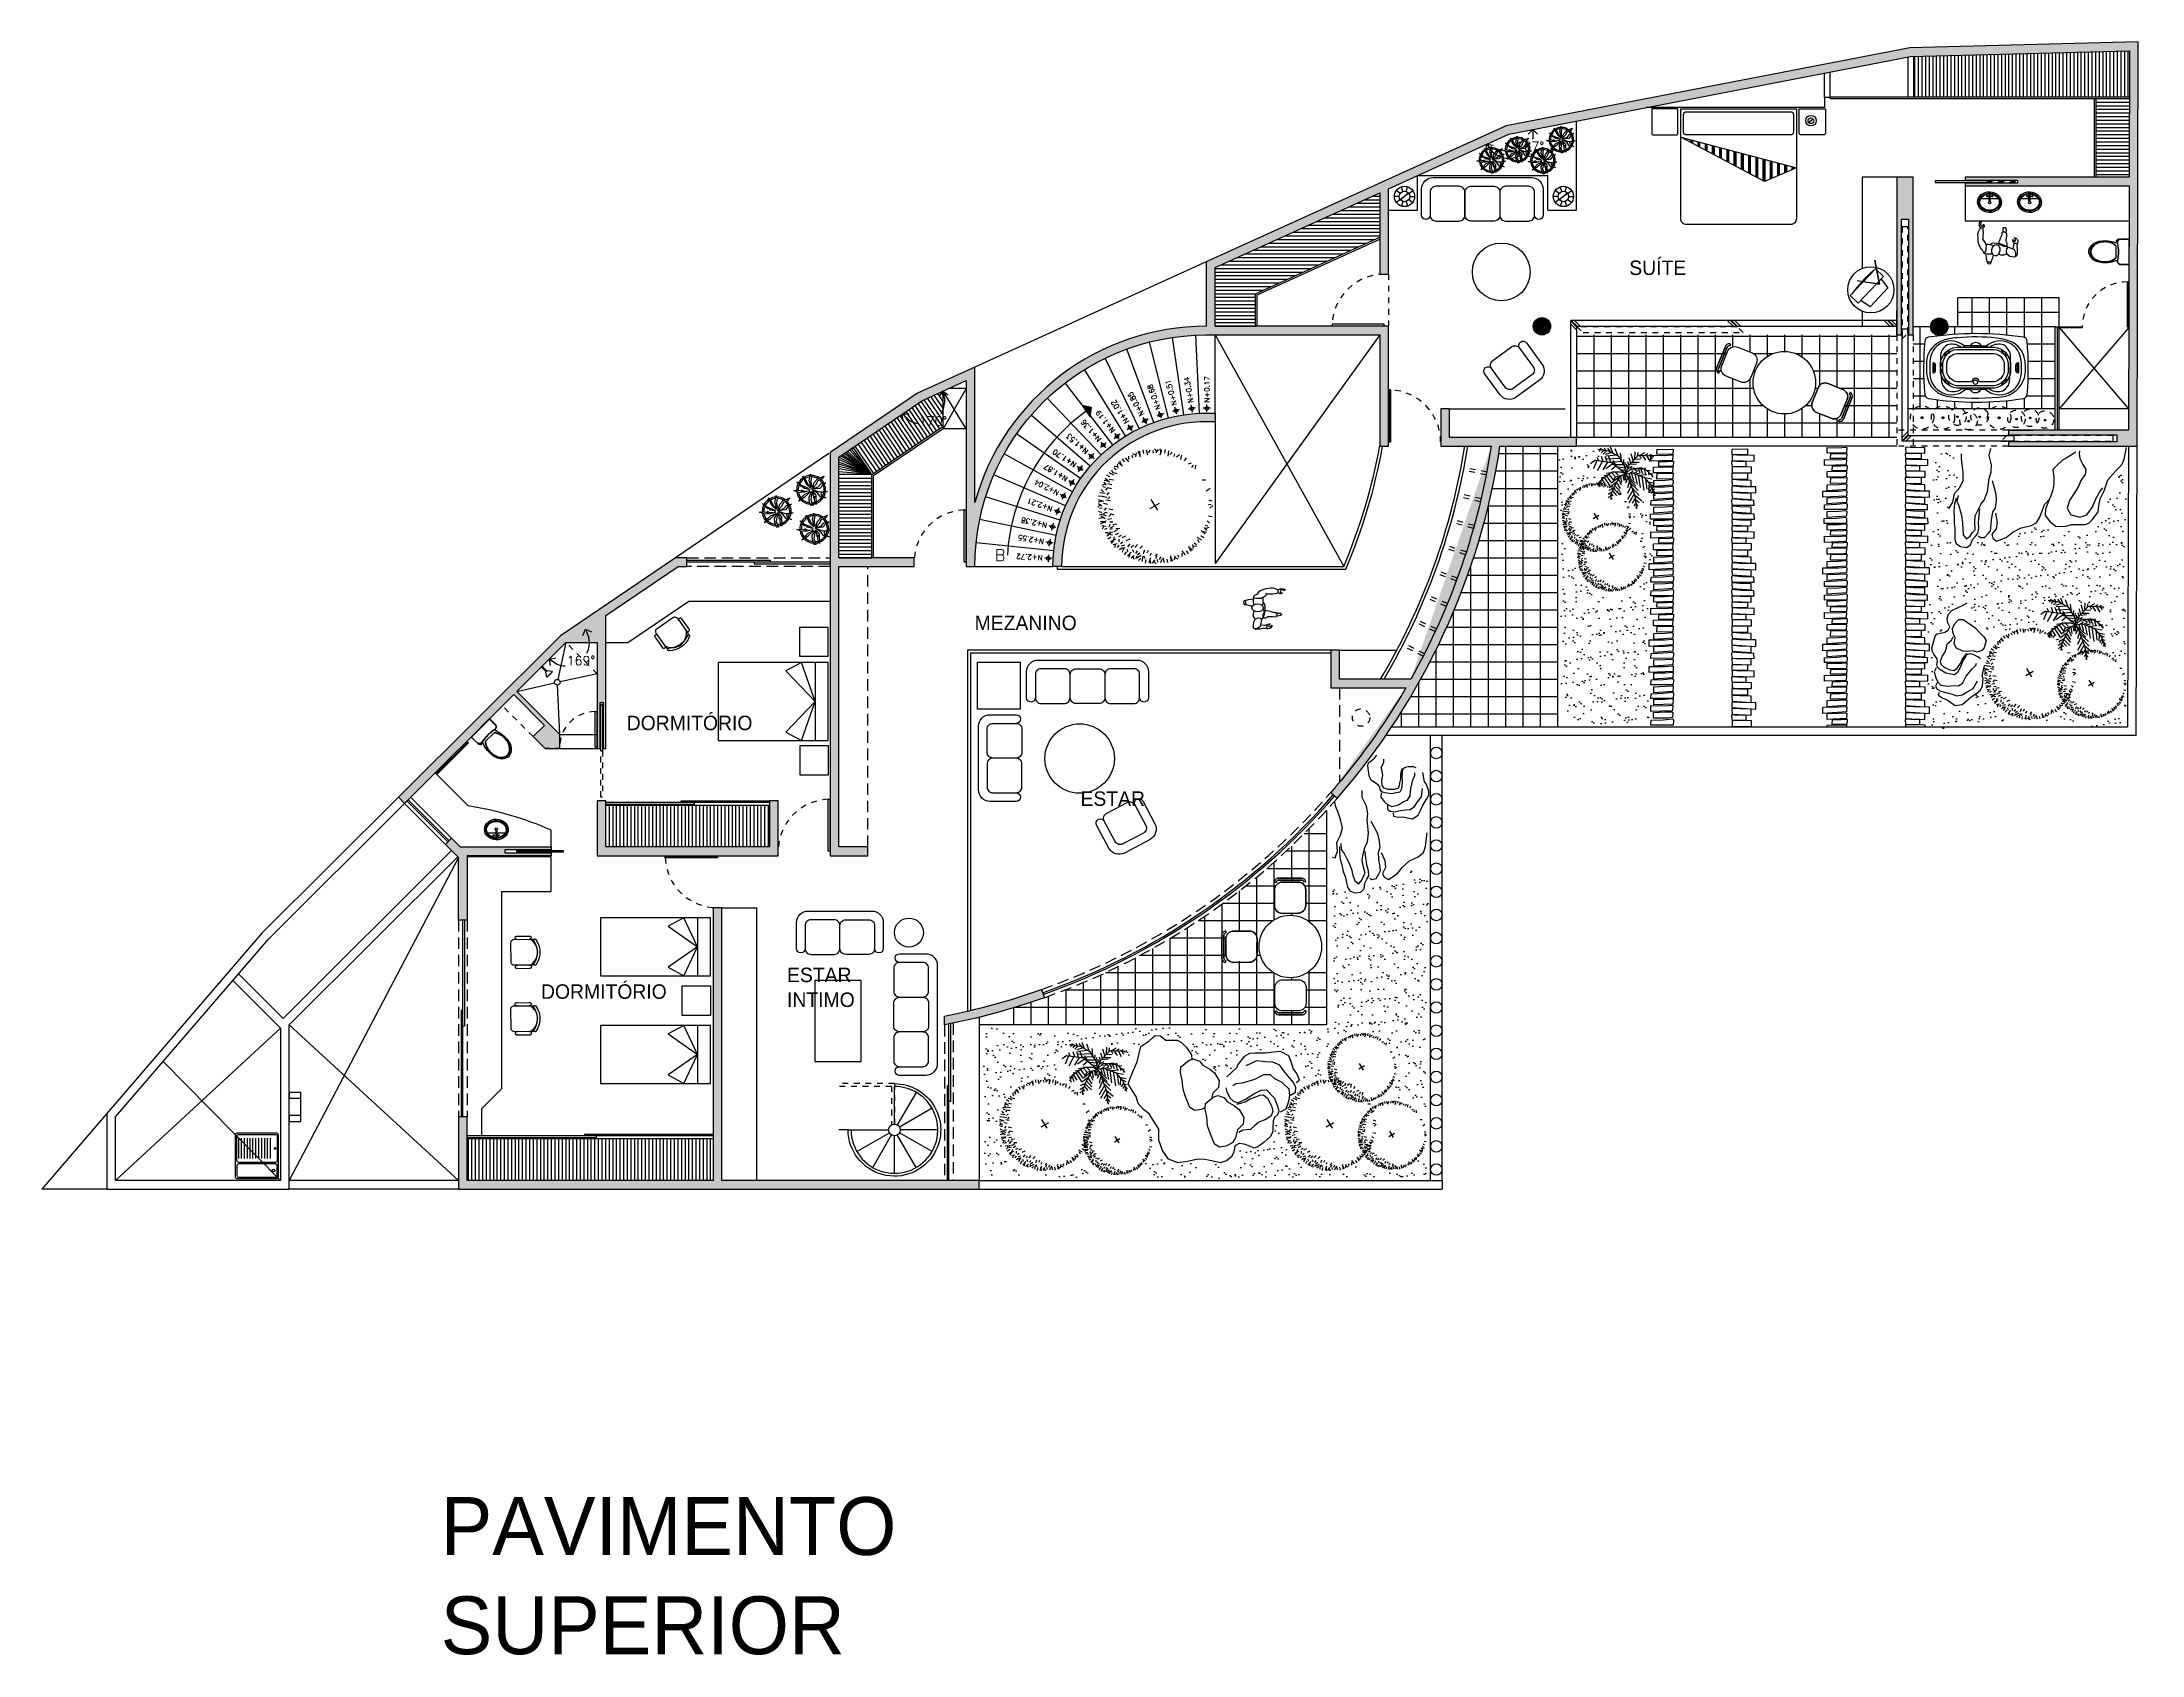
# Model space of a CAD drawing. Extents: x 2414.5 to 2499.6, y 2435.1 to 2467.4.
# Drawn here: x 2463.28 to 2499.57, y 2439.49 to 2467.37 of the extents above; entities that cross this region are included whole.
import ezdxf

# ---------------------------------------------------------------- set-up
doc = ezdxf.new("R2010")
doc.units = 0
doc.header["$LTSCALE"] = 4
doc.header["$MEASUREMENT"] = 0
doc.header["$PDMODE"] = 35
doc.header["$PDSIZE"] = 0.24
for name, pattern in [('HIDDEN', [0.375, 0.25, -0.125]), ('HIDDEN2', [0.1875, 0.125, -0.0625]), ('OCULTA1', [0.15, 0.1, -0.05])]:
    doc.linetypes.add(name, pattern=pattern)
doc.layers.get('0').update_dxf_attribs({"linetype": 'CONTINUOUS'})
doc.layers.get('Defpoints').update_dxf_attribs({"linetype": 'CONTINUOUS'})
for name, color, linetype in [('AMBIENTE', 7, 'CONTINUOUS'), ('calidad', 251, 'CONTINUOUS'), ('cotas', 7, 'CONTINUOUS'), ('MOBI', 7, 'CONTINUOUS'), ('MUE', 7, 'CONTINUOUS'), ('MUEBLES', 7, 'CONTINUOUS'), ('MURO', 2, 'CONTINUOUS'), ('Muros', 2, 'CONTINUOUS'), ('NIVEL', 7, 'CONTINUOUS'), ('Pisos', 8, 'CONTINUOUS'), ('PUERTA', 7, 'CONTINUOUS'), ('SANI', 7, 'CONTINUOUS'), ('TREE', 7, 'CONTINUOUS')]:
    doc.layers.add(name, color=color, linetype=linetype)
doc.styles.add('INCESED901 NDLT BT', font='')
doc.styles.add('ROMANS', font='ROMANS.SHX')
doc.styles.get('INCESED901 NDLT BT').set_extended_font_data('Incised901 NdIt BT')
doc.dimstyles.new('1-100', dxfattribs={"dimtxt": 0.16, "dimasz": 0.16, "dimexe": 0, "dimexo": 0, "dimgap": 0.05, "dimtad": 0, "dimtih": 1, "dimtoh": 1, "dimzin": 1, "dimdsep": 46, "dimtxsty": 'ROMANS', "dimblk": 'OPEN90', "dimcen": 0, "dimse1": 1, "dimse2": 1, "dimclrd": 7, "dimclre": 7, "dimclrt": 2, "dimadec": 0, "dimazin": 0, "dimtfac": 1, "dimtofl": 0, "dimtmove": 0, "dimatfit": 3, "dimldrblk": 'OPEN90', "dimfxl": 1, "dimtolj": 1, "dimtzin": 1, "dimarcsym": 0})
pattern_1 = [(180, (-17.28812, 7.202416), (-1e-17, -0.0625), [])]
pattern_2 = [(90, (-17.28812, 7.202416), (-0.0625, 1e-17), [])]
pattern_3 = [(37.5, (49.94172, 7.20242), (-0.009449004, 0.289023565), [0, -0.228, 0, -0.255, 0, -0.24375]), (7.5, (49.94172, 7.2024), (0.265466506, 0.42332191), [0, -0.123, 0, -0.2055, 0, -0.07875]), (327.5, (49.75722, 7.20242), (0.46712128, 0.000848858), [0, -0.075, 0, -0.27, 0, -0.3525]), (317.5, (49.75722, 7.2024), (0.45091899, 0.131651335), [0, -0.0375, 0, -0.177, 0, -0.2025])]
pattern_4 = [(37.5, (49.94172, 7.20204), (-0.009449004, 0.289023565), [0, -0.228, 0, -0.255, 0, -0.24375]), (7.5, (49.94172, 7.20204), (0.265466506, 0.42332191), [0, -0.123, 0, -0.2055, 0, -0.07875]), (327.5, (49.75722, 7.20204), (0.46712128, 0.000848858), [0, -0.075, 0, -0.27, 0, -0.3525]), (317.5, (49.75722, 7.20204), (0.45091899, 0.131651335), [0, -0.0375, 0, -0.177, 0, -0.2025])]

# ---------------------------------------------------------------- blocks, each defined once
blk = doc.blocks.new('ARBOL-4')
at = {"layer": 'TREE', "color": 7, "linetype": 'ByBlock'}
for p, q in [((-0.29, 0.356), (-0.306, 0.373)), ((-0.305, 0.39), (-0.273, 0.383)), ((-0.278, 0.403), (-0.274, 0.37)), ((-0.267, 0.417), (-0.239, 0.391)), ((-0.236, 0.379), (-0.251, 0.425)), ((-0.212, 0.416), (-0.226, 0.444)), ((-0.175, 0.411), (-0.198, 0.45)), ((-0.171, 0.431), (-0.168, 0.459)), ((-0.132, 0.441), (-0.14, 0.462)), ((-0.133, 0.478), (-0.105, 0.46)), ((-0.102, 0.48), (-0.112, 0.447)), ((-0.087, 0.489), (-0.071, 0.454)), ((-0.073, 0.441), (-0.069, 0.49)), ((-0.036, 0.466), (-0.039, 0.497)), ((-0.004, 0.448), (-0.01, 0.492)), ((0.008, 0.465), (0.021, 0.489)), ((0.047, 0.459), (0.047, 0.482)), ((0.06, 0.493), (0.079, 0.466)), ((0.09, 0.483), (0.068, 0.457)), ((0.102, 0.436), (0.124, 0.48)), ((0.107, 0.486), (0.108, 0.448)), ((0.145, 0.445), (0.154, 0.475)), ((0.168, 0.416), (0.179, 0.46)), ((0.18, 0.401), (0.203, 0.415)), ((0.185, 0.427), (0.207, 0.445)), ((0.194, 0.365), (0.218, 0.373)), ((0.207, 0.381), (0.229, 0.395)), ((0.219, 0.407), (0.228, 0.428)), ((0.268, 0.413), (0.238, 0.397)), ((0.245, 0.433), (0.251, 0.401)), ((0.261, 0.365), (0.298, 0.397)), ((0.285, 0.409), (0.271, 0.373)), ((0.305, 0.357), (0.325, 0.381)), ((-0.425, 0.183), (-0.443, 0.204)), ((-0.431, 0.242), (-0.399, 0.249)), ((-0.404, 0.217), (-0.425, 0.226)), ((-0.354, 0.302), (-0.379, 0.322)), ((-0.322, 0.332), (-0.33, 0.359)), ((0.237, 0.333), (0.259, 0.347)), ((0.247, 0.301), (0.269, 0.315)), ((0.269, 0.242), (0.301, 0.25)), ((0.273, 0.282), (0.299, 0.302)), ((0.3, 0.208), (0.334, 0.219)), ((0.305, 0.321), (0.305, 0.344)), ((0.315, 0.321), (0.341, 0.357)), ((0.321, 0.308), (0.362, 0.307)), ((0.321, 0.285), (0.351, 0.287)), ((0.332, 0.255), (0.353, 0.267)), ((0.335, 0.325), (0.361, 0.333)), ((0.336, 0.198), (0.362, 0.204)), ((0.355, 0.172), (0.385, 0.182)), ((0.358, 0.293), (0.375, 0.309)), ((0.36, 0.224), (0.365, 0.248)), ((0.406, 0.28), (0.372, 0.277)), ((0.381, 0.238), (0.427, 0.254)), ((0.392, 0.307), (0.386, 0.275)), ((0.42, 0.27), (0.393, 0.242)), ((0.398, 0.198), (0.406, 0.22)), ((0.414, 0.177), (0.452, 0.2)), ((0.418, 0.214), (0.446, 0.229)), ((-0.462, 0.005), (-0.487, 0.019)), ((-0.483, 0.104), (-0.445, 0.106)), ((0.001, 0.04), (0.004, -0.068)), ((0.337, 0.136), (0.37, 0.132)), ((0.355, 0.093), (0.391, 0.092)), ((0.364, 0.013), (0.394, -0.002)), ((0.385, 0.072), (0.411, 0.069)), ((0.388, 0.013), (0.424, 0.012)), ((0.393, 0.041), (0.426, 0.04)), ((0.401, 0.158), (0.429, 0.15)), ((0.401, 0.127), (0.424, 0.131)), ((0.408, 0.18), (0.447, 0.166)), ((0.416, 0.088), (0.429, 0.109)), ((0.432, 0.012), (0.456, -0.005)), ((0.434, 0.173), (0.461, 0.17)), ((0.443, 0.134), (0.465, 0.143)), ((0.443, 0.075), (0.492, 0.072)), ((0.443, 0.05), (0.458, 0.068)), ((0.447, 0.03), (0.478, 0.003)), ((0.482, 0.104), (0.45, 0.114)), ((0.45, 0.006), (0.494, 0.013)), ((0.491, 0.09), (0.456, 0.074)), ((0.48, 0.135), (0.462, 0.108)), ((0.468, 0.039), (0.5, 0.042)), ((-0.475, -0.135), (-0.457, -0.107)), ((-0.438, -0.134), (-0.46, -0.143)), ((-0.429, -0.173), (-0.457, -0.17)), ((-0.039, -0.004), (0.054, -0.004)), ((0.335, -0.156), (0.361, -0.18)), ((0.348, -0.112), (0.371, -0.136)), ((0.367, -0.033), (0.4, -0.046)), ((0.371, -0.132), (0.395, -0.124)), ((0.385, -0.096), (0.415, -0.108)), ((0.388, -0.064), (0.411, -0.076)), ((0.391, -0.16), (0.411, -0.172)), ((0.398, -0.031), (0.434, -0.032)), ((0.411, -0.136), (0.428, -0.16)), ((0.418, -0.166), (0.462, -0.177)), ((0.421, -0.017), (0.444, -0.022)), ((0.423, -0.06), (0.442, -0.044)), ((0.432, -0.124), (0.452, -0.16)), ((0.435, -0.104), (0.455, -0.092)), ((0.439, -0.099), (0.482, -0.121)), ((0.448, -0.143), (0.478, -0.152)), ((0.488, -0.104), (0.45, -0.106)), ((0.486, -0.087), (0.459, -0.066)), ((0.461, -0.044), (0.484, -0.045)), ((0.467, -0.005), (0.492, -0.018)), ((0.495, -0.058), (0.468, -0.076)), ((-0.413, -0.214), (-0.441, -0.228)), ((-0.415, -0.27), (-0.389, -0.241)), ((-0.401, -0.28), (-0.367, -0.276)), ((-0.353, -0.293), (-0.37, -0.309)), ((-0.33, -0.325), (-0.357, -0.333)), ((-0.31, -0.321), (-0.337, -0.357)), ((-0.3, -0.357), (-0.32, -0.381)), ((0.235, -0.348), (0.261, -0.372)), ((0.255, -0.32), (0.281, -0.344)), ((0.281, -0.344), (0.305, -0.336)), ((0.291, -0.304), (0.315, -0.296)), ((0.295, -0.356), (0.311, -0.372)), ((0.301, -0.268), (0.325, -0.26)), ((0.318, -0.236), (0.345, -0.26)), ((0.323, -0.312), (0.359, -0.339)), ((0.327, -0.332), (0.335, -0.359)), ((0.328, -0.276), (0.355, -0.3)), ((0.351, -0.22), (0.378, -0.244)), ((0.359, -0.302), (0.383, -0.322)), ((0.367, -0.259), (0.399, -0.295)), ((0.411, -0.282), (0.375, -0.269)), ((0.378, -0.2), (0.401, -0.192)), ((0.415, -0.265), (0.399, -0.235)), ((0.435, -0.242), (0.403, -0.249)), ((0.409, -0.216), (0.43, -0.226)), ((0.43, -0.183), (0.447, -0.204)), ((-0.256, -0.365), (-0.293, -0.397)), ((-0.28, -0.409), (-0.267, -0.373)), ((-0.263, -0.413), (-0.233, -0.397)), ((-0.24, -0.433), (-0.246, -0.401)), ((-0.214, -0.406), (-0.223, -0.428)), ((-0.18, -0.427), (-0.202, -0.445)), ((-0.163, -0.416), (-0.174, -0.459)), ((-0.14, -0.445), (-0.15, -0.475)), ((-0.097, -0.436), (-0.119, -0.48)), ((-0.102, -0.486), (-0.103, -0.447)), ((-0.085, -0.483), (-0.063, -0.457)), ((-0.056, -0.493), (-0.074, -0.466)), ((-0.042, -0.458), (-0.043, -0.482)), ((-0.003, -0.465), (-0.016, -0.489)), ((0.008, -0.448), (0.015, -0.492)), ((0.041, -0.466), (0.044, -0.497)), ((0.077, -0.441), (0.074, -0.49)), ((0.092, -0.489), (0.076, -0.454)), ((0.107, -0.48), (0.117, -0.447)), ((0.137, -0.477), (0.11, -0.459)), ((0.137, -0.441), (0.145, -0.462)), ((0.148, -0.408), (0.174, -0.432)), ((0.175, -0.431), (0.172, -0.459)), ((0.179, -0.411), (0.202, -0.45)), ((0.204, -0.376), (0.231, -0.4)), ((0.216, -0.416), (0.231, -0.443)), ((0.24, -0.379), (0.256, -0.425)), ((0.272, -0.417), (0.244, -0.391)), ((0.31, -0.389), (0.278, -0.383)), ((0.282, -0.403), (0.279, -0.369))]:
    blk.add_line(p, q, dxfattribs=at)
blk = doc.blocks.new('NIV')
at = {"layer": 'NIVEL', "color": 7}
for p, q in [((-0.15, 0), (0.15, 0)), ((0, -0.15), (0, 0.15))]:
    blk.add_line(p, q, dxfattribs=at)
at = {"layer": 'NIVEL', "color": 7, "const_width": 0.075}
for points in [[(0, 0.0375, 0.4142136), (-0.0375, 0, 1)], [(0, -0.0375, 0.4142136), (0.0375, 0, 1)]]:
    blk.add_lwpolyline(points, format="xyb", dxfattribs=at)
at = {"layer": 'NIVEL', "color": 7}
blk.add_circle((0, 0), 0.075, dxfattribs=at)
blk = doc.blocks.new('NIVEL')
at = {"layer": 'NIVEL', "xscale": 0.84375, "yscale": 0.84375, "zscale": 1.125}
blk.add_blockref('NIV', (0, 0), dxfattribs=at)
at = {"layer": 'NIVEL', "color": 2, "style": 'ROMANS'}
blk.add_attdef('NIVEL', (0.147, -0.052), '', height=0.113, dxfattribs=at)
blk = doc.blocks.new('_OPEN90')
at = {"color": 0, "linetype": 'ByBlock'}
for p, q in [((0, 0), (-1, 0)), ((-0.5, 0.5), (0, 0)), ((0, 0), (-0.5, -0.5))]:
    blk.add_line(p, q, dxfattribs=at)
blk = doc.blocks.new('*D28')
at = {"layer": 'cotas', "color": 7}
for start, end in [(348.5978, 348.9545), (226.4288, 305.1607)]:
    blk.add_arc((2488.632, 2465.775), 0.419, start, end, dxfattribs=at)
at = {"layer": 'Defpoints', "color": 0}
for p in [(2495.575, 2467.117), (2488.632, 2465.775), (2488.632, 2465.775), (2488.559, 2465.362), (2486.553, 2464.83)]:
    blk.add_point(p, dxfattribs=at)
at = {"layer": 'cotas', "color": 7, "xscale": 0.16, "yscale": 0.16, "zscale": 0.16}
for p, rotation in [((2489.044, 2465.854), 89.94942159514143), ((2488.251, 2465.601), 125.4338678649877)]:
    blk.add_blockref('_OPEN90', p, dxfattribs=dict(at, rotation=rotation))
at = {"layer": 'cotas', "color": 2, "insert": (2488.994, 2465.562), "char_height": 0.16, "attachment_point": 5, "style": 'ROMANS'}
blk.add_mtext('\\A1;167°', dxfattribs=at)
blk = doc.blocks.new('*D29')
at = {"layer": 'cotas', "color": 7}
for start, end in [(326.8988, 1.3073), (237.327, 258.524)]:
    blk.add_arc((2478.484, 2461.163), 0.399, start, end, dxfattribs=at)
at = {"layer": 'Defpoints', "color": 0}
for p in [(2478.955, 2461.377), (2478.484, 2461.163), (2478.484, 2461.163), (2478.491, 2460.764), (2472.336, 2456.986)]:
    blk.add_point(p, dxfattribs=at)
at = {"layer": 'cotas', "color": 7, "xscale": 0.16, "yscale": 0.16, "zscale": 0.16}
for p, rotation in [((2478.848, 2461.328), 102.8731123676078), ((2478.154, 2460.939), 135.7611489413428)]:
    blk.add_blockref('_OPEN90', p, dxfattribs=dict(at, rotation=rotation))
at = {"layer": 'cotas', "color": 2, "insert": (2478.68, 2460.815), "char_height": 0.16, "attachment_point": 5, "style": 'ROMANS'}
blk.add_mtext('\\A1;170°', dxfattribs=at)
blk = doc.blocks.new('*D30')
at = {"layer": 'cotas', "color": 7}
for start, end in [(333.203, 11.4677), (247.6417, 267.7124)]:
    blk.add_arc((2472.336, 2456.986), 0.406, start, end, dxfattribs=at)
at = {"layer": 'Defpoints', "color": 0}
for p in [(2478.484, 2461.163), (2472.336, 2456.986), (2472.336, 2456.986), (2472.416, 2456.588), (2469.547, 2454.204)]:
    blk.add_point(p, dxfattribs=at)
at = {"layer": 'cotas', "color": 7, "xscale": 0.16, "yscale": 0.16, "zscale": 0.16}
for p, rotation in [((2472.672, 2457.214), 112.8315136398086), ((2472.049, 2456.699), 146.277883817377)]:
    blk.add_blockref('_OPEN90', p, dxfattribs=dict(at, rotation=rotation))
at = {"layer": 'cotas', "color": 2, "insert": (2472.595, 2456.673), "char_height": 0.16, "attachment_point": 5, "style": 'ROMANS'}
blk.add_mtext('\\A1;169°', dxfattribs=at)
blk = doc.blocks.new('S-209')
at = {"linetype": 'Continuous'}
for p, q in [((7.881, -18.292), (7.727, -18.137)), ((7.79, -17.979), (7.795, -17.983)), ((7.93, -18.35), (7.909, -18.352)), ((7.932, -18.364), (7.912, -18.367)), ((7.916, -18.382), (7.93, -18.379)), ((7.918, -18.397), (7.919, -18.41)), ((7.92, -18.411), (7.934, -18.408)), ((7.93, -18.379), (7.934, -18.375)), ((7.93, -18.38), (7.933, -18.407)), ((8.04, -18.229), (8.035, -18.224))]:
    blk.add_line(p, q, dxfattribs=at)
blk.add_line((8.12, -17.899), (8.11, -17.909))
for points in [[(7.904, -18.433), (7.803, -18.534), (7.484, -18.216), (7.586, -18.114, -0.473386), (7.681, -18.135), (7.686, -18.143, 0.095339), (7.876, -18.333), (7.884, -18.338), (7.902, -18.353, -0.36066)], [(7.677, -18.139, 0.095007), (7.88, -18.342, -0.4553), (7.901, -18.429), (7.803, -18.528), (7.491, -18.216), (7.59, -18.118, -0.4553), (7.677, -18.139, -6.517447)]]:
    blk.add_lwpolyline(points, format="xyb", close=True, dxfattribs=at)
for points in [[(7.676, -18.127), (7.697, -18.098, -0.086549), (7.767, -17.985), (7.781, -17.969, -0.042987), (7.814, -17.938, -0.101197), (7.903, -17.87, -0.27979), (8.121, -17.872), (8.147, -17.897, -0.27979), (8.149, -18.116, -0.101197), (8.081, -18.204, -0.042987), (8.049, -18.238), (8.034, -18.251, -0.086549), (7.921, -18.322), (7.891, -18.344)], [(7.912, -18.367, -0.000147), (7.911, -18.365, -0.000264), (7.911, -18.363, -0.000185), (7.91, -18.359, -0.000473), (7.91, -18.359, -0.000008), (7.91, -18.355, -0.001562), (7.909, -18.353, -0.124491), (7.909, -18.353, -0.272659), (7.909, -18.353, -0.272659), (7.909, -18.353, -0.124491), (7.909, -18.353, -0.001562), (7.91, -18.355, -0.000008), (7.91, -18.359, -0.000473), (7.91, -18.359, -0.000185), (7.911, -18.363, -0.000264), (7.911, -18.365, -0.000182), (7.912, -18.367)], [(7.934, -18.375, -0.000303), (7.934, -18.373, -0.000706), (7.933, -18.371, -0.000002), (7.933, -18.367, -0.000278), (7.933, -18.367, -0.000204), (7.932, -18.364, -0.000208), (7.932, -18.361, -0.000265), (7.931, -18.359, -0.000185), (7.931, -18.356, -0.000475), (7.931, -18.356, -0.000008), (7.93, -18.353, -0.001574), (7.93, -18.351, -0.124305), (7.93, -18.351, -0.272823), (7.93, -18.351, -0.272823), (7.93, -18.351, -0.124305), (7.93, -18.351, -0.001574), (7.93, -18.353, -0.000008), (7.931, -18.356, -0.000475), (7.931, -18.356, -0.000185), (7.931, -18.359, -0.000265), (7.932, -18.361, -0.000208), (7.932, -18.364, -0.000204), (7.933, -18.367, -0.000278), (7.933, -18.367, -0.000002), (7.933, -18.371, -0.000706), (7.934, -18.373, -0.000303), (7.934, -18.375)]]:
    blk.add_lwpolyline(points, format="xyb", dxfattribs=at)
for centre, radius, start, end in [((7.919, -18.138), 0.193, 171.6725, 179.8604), ((7.974, -18.146), 0.248, 152.1416, 171.6725), ((7.916, -18.141), 0.183, 171.6725, 180.9536), ((7.971, -18.149), 0.238, 152.1416, 171.6725), ((8.039, -18.18), 0.321, 135, 152.1416), ((8.036, -18.183), 0.311, 135, 152.1416), ((8.088, -18.229), 0.391, 119.4698, 135.0078), ((8.085, -18.232), 0.381, 119.5153, 135.008), ((8.031, -18.134), 0.28, 100.6107, 118.991), ((8.028, -18.137), 0.27, 100.6984, 119.0342), ((8.005, -18.052), 0.183, 74.0858, 98.3275), ((8.008, -18.049), 0.193, 74.0858, 98.3275), ((8.021, -17.997), 0.125, 44.4601, 74.0858), ((7.787, -17.934), 0.381, 314.992, 330.4847), ((8.024, -17.993), 0.135, 44.4991, 74.0858), ((7.79, -17.931), 0.391, 314.9922, 330.5302), ((8.022, -17.998), 0.125, 15.9142, 45.5399), ((7.882, -17.99), 0.27, 330.9658, 349.3016), ((8.025, -17.995), 0.135, 15.9142, 45.5009), ((7.885, -17.987), 0.28, 331.009, 349.3893), ((7.966, -18.014), 0.183, 351.6725, 15.9142), ((7.97, -18.011), 0.193, 351.6725, 15.9142), ((7.878, -18.103), 0.183, 269.0464, 278.3275), ((7.873, -17.971), 0.321, 271.5178, 276.4497), ((7.87, -18.048), 0.238, 278.3275, 297.8584), ((7.873, -18.045), 0.248, 278.3275, 297.8584), ((7.836, -17.983), 0.311, 297.8584, 315), ((7.839, -17.98), 0.321, 297.8584, 315)]:
    blk.add_arc(centre, radius, start, end, dxfattribs=at)
blk = doc.blocks.new('*X17')
at = {"color": 0}
for p, q in [((33.469, 14.409), (33.469, 14.423)), ((33.484, 14.401), (33.484, 14.419)), ((33.5, 14.393), (33.5, 14.415)), ((33.594, 14.343), (33.594, 14.39)), ((33.609, 14.335), (33.609, 14.386)), ((33.625, 14.327), (33.625, 14.382)), ((33.719, 14.277), (33.719, 14.357)), ((33.734, 14.269), (33.734, 14.353)), ((33.75, 14.261), (33.75, 14.349)), ((33.844, 14.211), (33.844, 14.324)), ((33.859, 14.203), (33.859, 14.32)), ((33.875, 14.195), (33.875, 14.316)), ((33.969, 14.145), (33.969, 14.291)), ((33.984, 14.137), (33.984, 14.287)), ((34, 14.129), (34, 14.283)), ((34.094, 14.079), (34.094, 14.258)), ((34.109, 14.071), (34.109, 14.254)), ((34.125, 14.063), (34.125, 14.25)), ((34.219, 14.013), (34.219, 14.225)), ((34.234, 14.005), (34.234, 14.221)), ((34.25, 13.997), (34.25, 14.217)), ((34.344, 13.947), (34.344, 14.192)), ((34.359, 13.939), (34.359, 14.188)), ((34.375, 13.931), (34.375, 14.184)), ((34.469, 13.881), (34.469, 14.159)), ((34.484, 13.873), (34.484, 14.155)), ((34.5, 13.865), (34.5, 14.151)), ((34.594, 13.815), (34.594, 14.126)), ((34.609, 13.807), (34.609, 14.122)), ((34.625, 13.799), (34.625, 14.118)), ((34.719, 13.749), (34.719, 14.094)), ((34.734, 13.741), (34.734, 14.089)), ((34.75, 13.733), (34.75, 14.085)), ((34.844, 13.683), (34.844, 14.061)), ((34.859, 13.675), (34.859, 14.056)), ((34.875, 13.674), (34.875, 14.052)), ((34.969, 13.715), (34.969, 14.028)), ((34.984, 13.722), (34.984, 14.023)), ((35, 13.729), (35, 14.019)), ((35.094, 13.77), (35.094, 13.995)), ((35.109, 13.776), (35.109, 13.991)), ((35.125, 13.783), (35.125, 13.986)), ((35.219, 13.824), (35.219, 13.962)), ((35.234, 13.831), (35.234, 13.958)), ((35.25, 13.838), (35.25, 13.953)), ((35.344, 13.878), (35.344, 13.929)), ((35.359, 13.885), (35.359, 13.925)), ((35.375, 13.892), (35.375, 13.92))]:
    blk.add_line(p, q, dxfattribs=at)
blk = doc.blocks.new('CAMA1')
at = {"layer": 'MUE'}
for p, q in [((1.208, -0.231), (1.287, -0.17)), ((1.21, -0.234), (1.289, -0.173))]:
    blk.add_line(p, q, dxfattribs=at)
for points in [[(-1.475, -0.45), (-1.075, -0.45, 0.414214), (-1.05, -0.425), (-1.05, 0), (-1.5, 0), (-1.5, -0.425, 0.414214)], [(0.9, -2), (-0.9, -2, -0.414214), (-1, -1.9), (-1, 0), (1, 0), (1, -1.9, -0.414214)], [(1.475, -0.45), (1.075, -0.45, -0.414214), (1.05, -0.425), (1.05, 0), (1.5, 0), (1.5, -0.425, -0.414214)]]:
    blk.add_lwpolyline(points, format="xyb", close=True, dxfattribs=at)
at = {"layer": 'MUE', "elevation": 0.5}
blk.add_lwpolyline([(-0.9, -0.05), (0.9, -0.05, -0.414214), (0.95, -0.1), (0.95, -0.4, -0.414214), (0.9, -0.45), (-0.9, -0.45, -0.414214), (-0.95, -0.4), (-0.95, -0.1, -0.414214)], format="xyb", close=True, dxfattribs=at)
at = {"layer": 'MUE'}
blk.add_lwpolyline([(-1, -0.49), (0.999, -1.017), (0.45, -1.256)], close=True, dxfattribs=at)
for radius in [0.0911, 0.05]:
    blk.add_circle((1.251, -0.205), radius, dxfattribs=at)
blk.add_blockref('*X17', (-34.417, -14.927), dxfattribs=at)
blk = doc.blocks.new('TV')
at = {"layer": 'MUE'}
for points in [[(-0.778, 0.656), (-0.238, 0.266), (-0.738, -0.074)], [(-0.776, 0.66), (-0.231, 0.266), (-0.736, -0.077)], [(-0.3, 0.4), (0, 0.35), (0, -0.35), (-0.3, -0.4)]]:
    blk.add_lwpolyline(points, dxfattribs=at)
blk.add_lwpolyline([(-0.6, 0.5), (-0.6, -0.5), (-0.3, -0.5), (-0.3, 0.5)], close=True, dxfattribs=at)
blk.add_arc((2.395, 0), 3.025, 171.9246, 188.0754, dxfattribs=at)
blk = doc.blocks.new('Silla2')
at = {"layer": 'MUE'}
for p, q in [((0.128, 0.223), (0.444, 0.223)), ((0.404, 0.279), (0.168, 0.279)), ((0.499, 0.167), (0.499, -0.167)), ((0.444, -0.223), (0.128, -0.223)), ((0.404, -0.278), (0.168, -0.278))]:
    blk.add_line(p, q, dxfattribs=at)
at = {"layer": 'MUE', "extrusion": (0, 0, -1), "flags": 128}
for points in [[(-0.073, -0.223), (-0.037, -0.165), (-0.012, -0.101), (0, -0.034), (0, 0.034), (-0.012, 0.101), (-0.037, 0.165), (-0.073, 0.223)], [(-0.102, -0.195), (-0.071, -0.134), (-0.052, -0.068), (-0.045, 0), (-0.052, 0.068), (-0.071, 0.134), (-0.102, 0.195)], [(-0.073, 0.223), (-0.076, 0.225), (-0.079, 0.226), (-0.083, 0.227), (-0.087, 0.227), (-0.09, 0.226), (-0.094, 0.224), (-0.097, 0.222), (-0.1, 0.22), (-0.102, 0.217), (-0.104, 0.214), (-0.105, 0.21), (-0.105, 0.206), (-0.105, 0.202), (-0.104, 0.199), (-0.102, 0.196)], [(-0.103, 0.216), (-0.111, 0.22), (-0.119, 0.222), (-0.128, 0.223)], [(-0.184, 0.223), (-0.178, 0.222), (-0.173, 0.222), (-0.167, 0.224), (-0.162, 0.226), (-0.157, 0.229), (-0.153, 0.233), (-0.15, 0.238), (-0.148, 0.243), (-0.147, 0.248), (-0.147, 0.254), (-0.148, 0.26), (-0.15, 0.265), (-0.153, 0.27), (-0.157, 0.274), (-0.162, 0.277), (-0.167, 0.279), (-0.173, 0.28), (-0.178, 0.28), (-0.184, 0.279)], [(-0.388, 0.279), (-0.394, 0.28), (-0.399, 0.28), (-0.405, 0.279), (-0.41, 0.277), (-0.415, 0.274), (-0.419, 0.27), (-0.422, 0.265), (-0.424, 0.26), (-0.425, 0.254), (-0.425, 0.248), (-0.424, 0.243), (-0.422, 0.238), (-0.419, 0.233), (-0.415, 0.229), (-0.41, 0.226), (-0.405, 0.224), (-0.399, 0.222), (-0.394, 0.222), (-0.388, 0.223)], [(-0.444, 0.223), (-0.453, 0.222), (-0.463, 0.219), (-0.471, 0.215), (-0.479, 0.21), (-0.486, 0.203), (-0.492, 0.195), (-0.496, 0.186), (-0.498, 0.177), (-0.499, 0.167)], [(-0.102, -0.196), (-0.104, -0.199), (-0.105, -0.202), (-0.105, -0.206), (-0.105, -0.21), (-0.104, -0.214), (-0.102, -0.217), (-0.1, -0.22), (-0.097, -0.222), (-0.094, -0.224), (-0.09, -0.226), (-0.087, -0.227), (-0.083, -0.227), (-0.079, -0.226), (-0.076, -0.225), (-0.073, -0.223)], [(-0.128, -0.223), (-0.119, -0.222), (-0.111, -0.22), (-0.103, -0.216)], [(-0.184, -0.278), (-0.178, -0.279), (-0.173, -0.279), (-0.167, -0.278), (-0.162, -0.276), (-0.157, -0.273), (-0.153, -0.269), (-0.15, -0.264), (-0.148, -0.259), (-0.147, -0.253), (-0.147, -0.248), (-0.148, -0.242), (-0.15, -0.237), (-0.153, -0.232), (-0.157, -0.228), (-0.162, -0.225), (-0.167, -0.223), (-0.173, -0.222), (-0.178, -0.222), (-0.184, -0.223)], [(-0.388, -0.223), (-0.394, -0.222), (-0.399, -0.222), (-0.405, -0.223), (-0.41, -0.225), (-0.415, -0.228), (-0.419, -0.232), (-0.422, -0.237), (-0.424, -0.242), (-0.425, -0.248), (-0.425, -0.253), (-0.424, -0.259), (-0.422, -0.264), (-0.419, -0.269), (-0.415, -0.273), (-0.41, -0.276), (-0.405, -0.278), (-0.399, -0.279), (-0.394, -0.279), (-0.388, -0.278)], [(-0.499, -0.167), (-0.498, -0.178), (-0.495, -0.188), (-0.49, -0.198), (-0.483, -0.206), (-0.475, -0.213), (-0.465, -0.218), (-0.455, -0.222), (-0.444, -0.223)]]:
    blk.add_lwpolyline(points, dxfattribs=at)
at = {"layer": 'MUE'}
blk.add_arc((0.286, 0), 0.25, 117.0709, 242.9291, dxfattribs=at)
blk = doc.blocks.new('Maceta')
for points in [[(-0.033, 0), (-0.258, 0.05), (-0.208, 0.059), (-0.343, 0.112), (-0.484, 0.272), (-0.321, 0.144), (-0.152, 0.084)], [(-0.018, 0.059), (-0.168, 0.203), (-0.283, 0.466), (-0.212, 0.394), (-0.127, 0.222), (-0.033, 0.131)], [(0.014, 0.097), (-0.061, 0.31), (-0.014, 0.541), (0.017, 0.447), (-0.005, 0.31)], [(0.029, 0.016), (0.248, 0.097), (0.336, 0.203), (0.514, 0.241), (0.392, 0.15), (0.302, 0.047)], [(0.039, 0.031), (0.111, 0.247), (0.211, 0.363), (0.455, 0.463), (0.374, 0.372), (0.236, 0.31), (0.161, 0.159)], [(-0.039, -0.035), (-0.24, -0.085), (-0.431, -0.097), (-0.596, -0.031), (-0.421, -0.013), (-0.283, -0.05), (-0.327, 0), (-0.243, -0.047)], [(-0.021, -0.078), (-0.224, -0.163), (-0.431, -0.388), (-0.212, -0.247)], [(0.029, -0.072), (-0.011, -0.353), (0.07, -0.544), (0.004, -0.485), (0.011, -0.557), (-0.058, -0.391), (-0.068, -0.241)], [(0.039, -0.044), (0.167, -0.191), (0.18, -0.513), (0.12, -0.36), (0.13, -0.225), (0.098, -0.288), (0.089, -0.178)], [(0.067, 0), (0.299, -0.075), (0.571, -0.056), (0.336, -0.11), (0.364, -0.21), (0.514, -0.278), (0.324, -0.25), (0.239, -0.128)]]:
    blk.add_lwpolyline(points, close=True)
for radius, start, end in [(0.5, 153.00667, 181.98523), (0.45, 155.54612, 181.5257), (0.5, 122.32313, 151.6618), (0.45, 123.28029, 152.77498), (0.5, 93.19794, 120.14739), (0.45, 94.87026, 118.53958), (0.5, 53.65506, 90.46272), (0.45, 57.6217, 88.41691), (0.45, 29.16559, 49.26161), (0.5, 27.39115, 46.63746), (0.45, 352.14775, 22.67368), (0.5, 353.34171, 24.09224), (0.5, 188.04934, 220.52026), (0.45, 191.74403, 219.74311), (0.5, 222.9184, 268.15556), (0.45, 224.06567, 265.23284), (0.5, 270.18315, 272.27899), (0.45, 273.38226, 288.5276), (0.5, 275.42276, 288.79545), (0.45, 292.41451, 325.5272), (0.5, 290.32124, 328.30038), (0.45, 330.57059, 349.6039), (0.5, 331.05334, 352.03363)]:
    blk.add_arc((0.004, -0.003), radius, start, end)
blk = doc.blocks.new('desayunador')
at = {"layer": 'MOBI'}
for p, q in [((0.359, 1.222), (0.391, 1.203)), ((0.359, 1.222), (0.391, 1.203)), ((0.832, 0.992), (0.443, 1.217)), ((0.443, 1.217), (0.832, 0.992)), ((0.851, 1.024), (0.461, 1.249)), ((0.461, 1.249), (0.851, 1.024)), ((-1.024, 0.851), (-1.249, 0.461)), ((-1.249, 0.461), (-1.024, 0.851)), ((-0.992, 0.832), (-1.217, 0.443)), ((-1.217, 0.443), (-0.992, 0.832)), ((-0.922, 0.879), (-0.94, 0.846)), ((-0.922, 0.879), (-0.94, 0.846)), ((0.879, 0.922), (0.846, 0.94)), ((0.879, 0.922), (0.846, 0.94)), ((-1.222, 0.359), (-1.203, 0.391)), ((-1.222, 0.359), (-1.203, 0.391)), ((1.222, -0.359), (1.203, -0.391)), ((1.222, -0.359), (1.203, -0.391)), ((0.992, -0.832), (1.217, -0.443)), ((1.217, -0.443), (0.992, -0.832)), ((1.024, -0.851), (1.249, -0.461)), ((1.249, -0.461), (1.024, -0.851)), ((0.922, -0.879), (0.94, -0.846)), ((0.922, -0.879), (0.94, -0.846))]:
    blk.add_line(p, q, dxfattribs=at)
for points in [[(-0.532, 0.654, -0.414214), (-0.477, 0.449), (-0.627, 0.189, -0.414214), (-0.832, 0.134), (-1.092, 0.284, -0.414214), (-1.147, 0.489), (-0.997, 0.749, -0.414214), (-0.792, 0.804)], [(0.134, 0.832, 0.414214), (0.189, 0.627), (0.449, 0.477, 0.414214), (0.654, 0.532), (0.804, 0.792, 0.414214), (0.749, 0.997), (0.489, 1.147, 0.414214), (0.284, 1.092)], [(0.654, 0.532, -0.414214), (0.449, 0.477), (0.189, 0.627, -0.414214), (0.134, 0.832), (0.284, 1.092, -0.414214), (0.489, 1.147), (0.749, 0.997, -0.414214), (0.804, 0.792)], [(0.832, -0.134, 0.414214), (0.627, -0.189), (0.477, -0.449, 0.414214), (0.532, -0.654), (0.792, -0.804, 0.414214), (0.997, -0.749), (1.147, -0.489, 0.414214), (1.092, -0.284)], [(0.532, -0.654, -0.414214), (0.477, -0.449), (0.627, -0.189, -0.414214), (0.832, -0.134), (1.092, -0.284, -0.414214), (1.147, -0.489), (0.997, -0.749, -0.414214), (0.792, -0.804)]]:
    blk.add_lwpolyline(points, format="xyb", close=True, dxfattribs=at)
blk.add_circle((0, 0), 0.6, dxfattribs=at)
for centre, radius, start, end in [((0.424, 1.184), 0.075, 60, 150), ((0.424, 1.184), 0.075, 60, 150), ((0.424, 1.184), 0.0375, 60, 150), ((0.424, 1.184), 0.0375, 60, 150), ((-0.959, 0.814), 0.075, 60, 150), ((-0.959, 0.814), 0.075, 60, 150), ((-0.959, 0.814), 0.0375, 60, 150), ((-0.959, 0.814), 0.0375, 60, 150), ((0.814, 0.959), 0.0375, 330, 60), ((0.814, 0.959), 0.0375, 330, 60), ((0.814, 0.959), 0.075, 330, 60), ((0.814, 0.959), 0.075, 330, 60), ((-1.184, 0.424), 0.075, 150, 240), ((-1.184, 0.424), 0.075, 150, 240), ((-1.184, 0.424), 0.0375, 150, 240), ((-1.184, 0.424), 0.0375, 150, 240), ((1.184, -0.424), 0.0375, 330, 60), ((1.184, -0.424), 0.0375, 330, 60), ((1.184, -0.424), 0.075, 330, 60), ((1.184, -0.424), 0.075, 330, 60), ((0.959, -0.814), 0.075, 240, 330), ((0.959, -0.814), 0.075, 240, 330), ((0.959, -0.814), 0.0375, 240, 330), ((0.959, -0.814), 0.0375, 240, 330)]:
    blk.add_arc(centre, radius, start, end, dxfattribs=at)
blk = doc.blocks.new('arb-terr')
at = {"layer": 'TREE', "color": 8, "linetype": 'ByBlock'}
for p, q in [((4.314, 1.083), (4.267, 1.109)), ((4.306, 1.106), (4.292, 1.137)), ((4.349, 1.099), (4.306, 1.108)), ((4.318, 1.177), (4.357, 1.175)), ((4.341, 1.139), (4.319, 1.157)), ((4.348, 1.198), (4.358, 1.158)), ((4.358, 1.216), (4.396, 1.189)), ((4.402, 1.175), (4.376, 1.228)), ((4.425, 1.223), (4.403, 1.254)), ((4.47, 1.224), (4.436, 1.266)), ((4.471, 1.248), (4.47, 1.281)), ((4.516, 1.265), (4.502, 1.29)), ((4.509, 1.309), (4.545, 1.292)), ((4.545, 1.316), (4.539, 1.276)), ((4.562, 1.329), (4.586, 1.29)), ((4.586, 1.275), (4.583, 1.333)), ((4.626, 1.31), (4.617, 1.347)), ((4.667, 1.294), (4.653, 1.345)), ((4.678, 1.316), (4.69, 1.347)), ((4.726, 1.314), (4.723, 1.342)), ((4.737, 1.357), (4.763, 1.328)), ((4.773, 1.35), (4.751, 1.316)), ((4.793, 1.356), (4.8, 1.311)), ((4.795, 1.296), (4.814, 1.352)), ((4.845, 1.314), (4.851, 1.351)), ((4.877, 1.283), (4.883, 1.336)), ((4.895, 1.299), (4.918, 1.323)), ((4.939, 1.28), (4.946, 1.306)), ((4.996, 1.295), (4.963, 1.271)), ((5.016, 1.293), (5.006, 1.248)), ((5.048, 1.234), (5.068, 1.266)), ((5.089, 1.2), (5.12, 1.214)), ((5.122, 1.166), (5.139, 1.188)), ((5.16, 1.189), (5.158, 1.149)), ((4.149, 0.754), (4.179, 0.78)), ((4.15, 0.81), (4.196, 0.818)), ((4.192, 0.862), (4.155, 0.868)), ((4.21, 0.812), (4.155, 0.831)), ((4.156, 0.79), (4.191, 0.769)), ((4.192, 0.743), (4.165, 0.74)), ((4.224, 0.894), (4.17, 0.9)), ((4.208, 0.912), (4.183, 0.935)), ((4.192, 0.982), (4.229, 0.995)), ((4.241, 0.854), (4.198, 0.863)), ((4.227, 0.956), (4.2, 0.964)), ((4.25, 0.781), (4.208, 0.79)), ((4.212, 1.013), (4.236, 0.98)), ((4.214, 1.034), (4.259, 1.023)), ((4.234, 0.744), (4.215, 0.722)), ((4.27, 1.013), (4.226, 1.051)), ((4.248, 0.952), (4.229, 0.93)), ((4.275, 0.818), (4.233, 0.827)), ((4.273, 1.066), (4.241, 1.086)), ((4.262, 0.905), (4.242, 0.882)), ((4.29, 0.943), (4.248, 0.952)), ((4.294, 0.985), (4.252, 0.994)), ((4.273, 0.861), (4.254, 0.839)), ((4.306, 0.725), (4.264, 0.734)), ((4.309, 1.032), (4.267, 1.041)), ((4.786, 0.791), (4.689, 0.735)), ((4.77, 0.721), (4.702, 0.831)), ((5.231, 1.035), (5.264, 1.036)), ((5.312, 0.945), (5.273, 0.921)), ((5.297, 0.781), (5.325, 0.784)), ((5.298, 0.828), (5.33, 0.817)), ((5.34, 0.77), (5.311, 0.744)), ((-1.246, 0.378), (-1.196, 0.342)), ((-1.187, 0.323), (-1.222, 0.393)), ((-1.157, 0.387), (-1.186, 0.428)), ((-1.097, 0.388), (-1.142, 0.444)), ((-1.095, 0.42), (-1.096, 0.465)), ((-1.036, 0.443), (-1.054, 0.476)), ((-1.044, 0.501), (-0.997, 0.479)), ((-0.996, 0.511), (-1.005, 0.458)), ((-0.975, 0.529), (-0.942, 0.477)), ((-0.942, 0.456), (-0.946, 0.534)), ((-0.889, 0.503), (-0.9, 0.552)), ((-0.834, 0.481), (-0.853, 0.55)), ((-0.819, 0.51), (-0.803, 0.552)), ((-0.756, 0.509), (-0.76, 0.546)), ((-0.741, 0.566), (-0.706, 0.527)), ((-0.693, 0.557), (-0.722, 0.511)), ((-0.667, 0.565), (-0.656, 0.504)), ((-0.664, 0.485), (-0.639, 0.559)), ((-0.597, 0.508), (-0.589, 0.558)), ((-0.554, 0.467), (-0.546, 0.538)), ((-0.53, 0.488), (-0.499, 0.521)), ((-0.472, 0.462), (-0.462, 0.498)), ((-0.396, 0.483), (-0.44, 0.451)), ((-0.368, 0.48), (-0.382, 0.42)), ((-0.326, 0.401), (-0.299, 0.444)), ((-0.271, 0.357), (-0.231, 0.375)), ((3.681, 0.378), (3.731, 0.342)), ((3.74, 0.323), (3.705, 0.393)), ((3.77, 0.387), (3.741, 0.428)), ((3.83, 0.388), (3.785, 0.444)), ((3.832, 0.42), (3.831, 0.465)), ((3.891, 0.443), (3.873, 0.476)), ((3.883, 0.501), (3.93, 0.479)), ((3.931, 0.511), (3.922, 0.458)), ((3.952, 0.529), (3.985, 0.477)), ((3.985, 0.456), (3.981, 0.534)), ((4.038, 0.503), (4.027, 0.552)), ((4.093, 0.481), (4.074, 0.55)), ((4.108, 0.51), (4.124, 0.552)), ((4.191, 0.695), (4.16, 0.707)), ((4.196, 0.643), (4.16, 0.635)), ((4.213, 0.685), (4.161, 0.67)), ((4.171, 0.509), (4.167, 0.546)), ((4.232, 0.604), (4.173, 0.6)), ((4.177, 0.579), (4.216, 0.603)), ((4.224, 0.633), (4.182, 0.659)), ((4.186, 0.566), (4.221, 0.527)), ((4.19, 0.563), (4.23, 0.556)), ((4.198, 0.527), (4.215, 0.562)), ((4.234, 0.557), (4.205, 0.511)), ((4.238, 0.658), (4.206, 0.673)), ((4.244, 0.695), (4.216, 0.695)), ((4.241, 0.533), (4.217, 0.52)), ((4.233, 0.61), (4.219, 0.586)), ((4.259, 0.489), (4.225, 0.488)), ((4.283, 0.487), (4.241, 0.454)), ((4.29, 0.632), (4.251, 0.627)), ((4.301, 0.464), (4.252, 0.473)), ((4.283, 0.442), (4.253, 0.421)), ((4.26, 0.565), (4.271, 0.504)), ((4.282, 0.678), (4.262, 0.655)), ((4.272, 0.572), (4.262, 0.544)), ((4.263, 0.485), (4.288, 0.559)), ((4.305, 0.492), (4.27, 0.495)), ((4.299, 0.529), (4.272, 0.52)), ((4.305, 0.597), (4.274, 0.595)), ((4.315, 0.557), (4.277, 0.536)), ((4.331, 0.419), (4.279, 0.394)), ((4.318, 0.671), (4.28, 0.682)), ((4.291, 0.376), (4.317, 0.413)), ((4.346, 0.578), (4.303, 0.572)), ((4.309, 0.366), (4.348, 0.375)), ((4.317, 0.446), (4.312, 0.418)), ((4.352, 0.517), (4.314, 0.497)), ((4.363, 0.485), (4.329, 0.467)), ((4.329, 0.335), (4.332, 0.375)), ((4.33, 0.508), (4.338, 0.558)), ((4.376, 0.531), (4.336, 0.529)), ((4.39, 0.458), (4.361, 0.445)), ((4.367, 0.423), (4.366, 0.393)), ((4.373, 0.467), (4.381, 0.538)), ((4.407, 0.391), (4.385, 0.373)), ((4.434, 0.454), (4.396, 0.433)), ((4.397, 0.488), (4.428, 0.521)), ((4.479, 0.42), (4.442, 0.404)), ((4.455, 0.462), (4.465, 0.498)), ((4.482, 0.372), (4.456, 0.343)), ((4.531, 0.483), (4.487, 0.451)), ((4.56, 0.367), (4.531, 0.335)), ((4.559, 0.48), (4.545, 0.42)), ((4.601, 0.401), (4.628, 0.444)), ((4.656, 0.357), (4.696, 0.375)), ((5.141, 0.326), (5.132, 0.366)), ((5.149, 0.385), (5.17, 0.367)), ((5.175, 0.441), (5.222, 0.415)), ((5.183, 0.417), (5.197, 0.387)), ((5.217, 0.458), (5.248, 0.438)), ((5.219, 0.511), (5.263, 0.472)), ((5.275, 0.49), (5.23, 0.5)), ((5.278, 0.511), (5.254, 0.544)), ((5.298, 0.542), (5.261, 0.529)), ((5.262, 0.568), (5.289, 0.56)), ((5.282, 0.611), (5.306, 0.589)), ((5.297, 0.662), (5.334, 0.656)), ((-1.446, -0.027), (-1.479, 0.003)), ((-1.468, 0.066), (-1.419, 0.083)), ((-1.421, 0.031), (-1.456, 0.041)), ((-1.441, 0.107), (-1.409, 0.063)), ((-1.438, 0.134), (-1.378, 0.121)), ((-1.363, 0.107), (-1.422, 0.158)), ((-1.392, 0.026), (-1.418, -0.004)), ((-1.36, 0.177), (-1.402, 0.204)), ((-1.336, 0.014), (-1.392, 0.026)), ((-1.331, 0.069), (-1.387, 0.081)), ((-1.312, 0.132), (-1.368, 0.144)), ((-1.305, 0.201), (-1.367, 0.235)), ((-1.315, 0.232), (-1.334, 0.272)), ((-1.259, 0.222), (-1.315, 0.234)), ((-1.299, 0.326), (-1.247, 0.323)), ((-1.269, 0.275), (-1.298, 0.298)), ((-1.259, 0.354), (-1.246, 0.301)), ((-0.227, 0.311), (-0.204, 0.34)), ((-0.177, 0.341), (-0.18, 0.289)), ((-0.082, 0.137), (-0.038, 0.138)), ((0.026, 0.016), (-0.026, -0.016)), ((0.245, -0.036), (0.211, 0.006)), ((0.246, -0.012), (0.245, 0.022)), ((0.291, 0.005), (0.277, 0.03)), ((0.284, 0.049), (0.32, 0.032)), ((0.321, 0.057), (0.314, 0.016)), ((0.337, 0.07), (0.361, 0.031)), ((0.361, 0.015), (0.358, 0.074)), ((0.401, 0.051), (0.393, 0.087)), ((0.442, 0.034), (0.428, 0.086)), ((0.453, 0.056), (0.465, 0.087)), ((0.501, 0.055), (0.498, 0.082)), ((0.512, 0.097), (0.538, 0.068)), ((0.548, 0.091), (0.526, 0.056)), ((0.568, 0.096), (0.575, 0.051)), ((0.57, 0.037), (0.589, 0.092)), ((0.62, 0.054), (0.626, 0.091)), ((0.652, 0.023), (0.658, 0.076)), ((0.67, 0.039), (0.693, 0.063)), ((0.714, 0.02), (0.721, 0.046)), ((0.771, 0.035), (0.738, 0.011)), ((0.791, 0.033), (0.781, -0.012)), ((0.823, -0.026), (0.843, 0.006)), ((3.481, -0.027), (3.448, 0.003)), ((3.459, 0.066), (3.508, 0.083)), ((3.506, 0.031), (3.471, 0.041)), ((3.486, 0.107), (3.518, 0.063)), ((3.489, 0.134), (3.549, 0.121)), ((3.564, 0.107), (3.505, 0.158)), ((3.535, 0.026), (3.509, -0.004)), ((3.567, 0.177), (3.525, 0.204)), ((3.591, 0.014), (3.535, 0.026)), ((3.596, 0.069), (3.54, 0.081)), ((3.615, 0.132), (3.559, 0.144)), ((3.622, 0.201), (3.56, 0.235)), ((3.612, 0.232), (3.594, 0.272)), ((3.668, 0.222), (3.612, 0.234)), ((3.628, 0.326), (3.68, 0.323)), ((3.658, 0.275), (3.629, 0.298)), ((3.668, 0.354), (3.681, 0.301)), ((4.367, 0.358), (4.35, 0.336)), ((4.4, 0.323), (4.37, 0.31)), ((4.431, 0.331), (4.382, 0.323)), ((4.426, 0.359), (4.392, 0.35)), ((4.423, 0.331), (4.397, 0.284)), ((4.441, 0.29), (4.421, 0.258)), ((4.452, 0.319), (4.457, 0.292)), ((4.494, 0.287), (4.455, 0.243)), ((4.473, 0.231), (4.483, 0.276)), ((4.516, 0.355), (4.493, 0.334)), ((4.493, 0.229), (4.527, 0.253)), ((4.507, 0.315), (4.517, 0.287)), ((4.524, 0.209), (4.511, 0.246)), ((4.555, 0.299), (4.541, 0.275)), ((4.551, 0.244), (4.543, 0.218)), ((4.584, 0.275), (4.555, 0.255)), ((4.598, 0.251), (4.555, 0.227)), ((4.594, 0.225), (4.571, 0.201)), ((4.613, 0.351), (4.584, 0.323)), ((4.613, 0.241), (4.606, 0.188)), ((4.632, 0.307), (4.618, 0.271)), ((4.622, 0.247), (4.637, 0.223)), ((4.645, 0.21), (4.638, 0.173)), ((4.67, 0.303), (4.656, 0.275)), ((4.695, 0.227), (4.676, 0.172)), ((4.7, 0.276), (4.686, 0.248)), ((4.697, 0.168), (4.689, 0.213)), ((4.7, 0.311), (4.723, 0.34)), ((4.716, 0.173), (4.738, 0.208)), ((4.753, 0.167), (4.727, 0.196)), ((4.764, 0.268), (4.744, 0.245)), ((4.76, 0.244), (4.746, 0.216)), ((4.75, 0.341), (4.747, 0.289)), ((4.764, 0.209), (4.767, 0.182)), ((4.8, 0.239), (4.786, 0.211)), ((4.811, 0.208), (4.799, 0.177)), ((4.822, 0.23), (4.837, 0.179)), ((4.838, 0.009), (4.877, 0.007)), ((4.845, 0.137), (4.889, 0.138)), ((4.864, 0.214), (4.872, 0.177)), ((4.868, 0.03), (4.877, -0.01)), ((4.878, 0.048), (4.916, 0.021)), ((4.922, 0.007), (4.896, 0.06)), ((4.953, 0.016), (4.901, -0.016)), ((4.903, 0.249), (4.907, 0.191)), ((4.928, 0.195), (4.903, 0.234)), ((4.944, 0.055), (4.923, 0.086)), ((4.944, 0.207), (4.951, 0.248)), ((4.98, 0.215), (4.945, 0.232)), ((4.989, 0.055), (4.956, 0.098)), ((4.974, 0.259), (4.987, 0.234)), ((4.991, 0.08), (4.99, 0.113)), ((5.018, 0.276), (5.019, 0.242)), ((5.02, 0.3), (5.053, 0.258)), ((5.035, 0.097), (5.022, 0.121)), ((5.029, 0.141), (5.064, 0.124)), ((5.065, 0.148), (5.058, 0.108)), ((5.064, 0.301), (5.086, 0.27)), ((5.081, 0.161), (5.106, 0.122)), ((5.087, 0.349), (5.113, 0.296)), ((5.131, 0.308), (5.093, 0.334)), ((5.106, 0.107), (5.102, 0.165)), ((5.171, 0.347), (5.132, 0.349)), ((5.145, 0.142), (5.137, 0.179)), ((5.187, 0.125), (5.172, 0.177)), ((5.198, 0.147), (5.21, 0.179)), ((5.245, 0.146), (5.242, 0.174)), ((5.256, 0.189), (5.282, 0.16)), ((5.292, 0.182), (5.271, 0.148)), ((5.312, 0.188), (5.32, 0.143)), ((5.314, 0.128), (5.333, 0.184)), ((5.364, 0.146), (5.371, 0.183)), ((5.396, 0.115), (5.402, 0.168)), ((5.415, 0.131), (5.438, 0.155)), ((5.458, 0.111), (5.466, 0.138)), ((5.515, 0.127), (5.482, 0.103)), ((5.536, 0.125), (5.526, 0.08)), ((5.568, 0.066), (5.588, 0.097)), ((5.609, 0.032), (5.639, 0.046)), ((5.642, -0.002), (5.659, 0.02)), ((5.679, 0.02), (5.677, -0.019)), ((-1.524, -0.239), (-1.485, -0.204)), ((-1.523, -0.164), (-1.462, -0.154)), ((-1.443, -0.161), (-1.517, -0.136)), ((-1.467, -0.094), (-1.516, -0.086)), ((-1.515, -0.19), (-1.469, -0.219)), ((-1.469, -0.316), (-1.51, -0.301)), ((-1.439, -0.331), (-1.508, -0.351)), ((-1.467, -0.253), (-1.504, -0.257)), ((-1.425, -0.052), (-1.496, -0.044)), ((-1.403, -0.106), (-1.459, -0.094)), ((-1.406, -0.367), (-1.449, -0.347)), ((-1.39, -0.202), (-1.446, -0.19)), ((-1.411, -0.251), (-1.437, -0.281)), ((-1.398, -0.317), (-1.435, -0.317)), ((-1.357, -0.153), (-1.413, -0.141)), ((-1.374, -0.037), (-1.4, -0.067)), ((-1.359, -0.095), (-1.385, -0.125)), ((-1.347, -0.34), (-1.373, -0.37)), ((-1.316, -0.278), (-1.372, -0.266)), ((-1.299, -0.349), (-1.351, -0.335)), ((-0.676, -0.189), (-0.805, -0.264)), ((-0.696, -0.282), (-0.787, -0.135)), ((-0.001, -0.366), (-0.055, -0.36)), ((-0.017, -0.347), (-0.042, -0.324)), ((-0.033, -0.278), (0.004, -0.265)), ((0.002, -0.304), (-0.025, -0.296)), ((-0.013, -0.247), (0.011, -0.28)), ((-0.011, -0.226), (0.034, -0.236)), ((0.045, -0.247), (0.001, -0.208)), ((0.023, -0.307), (0.004, -0.33)), ((0.006, -0.203), (0.043, -0.199)), ((0.006, -0.361), (0.055, -0.37)), ((0.008, -0.139), (0.049, -0.155)), ((0.048, -0.194), (0.016, -0.174)), ((0.037, -0.355), (0.017, -0.377)), ((0.065, -0.316), (0.023, -0.307)), ((0.063, -0.217), (0.024, -0.252)), ((0.069, -0.275), (0.027, -0.266)), ((0.089, -0.177), (0.042, -0.15)), ((0.084, -0.228), (0.042, -0.219)), ((0.081, -0.153), (0.067, -0.123)), ((0.124, -0.161), (0.081, -0.152)), ((0.093, -0.083), (0.132, -0.085)), ((0.116, -0.121), (0.094, -0.103)), ((0.124, -0.062), (0.133, -0.102)), ((0.133, -0.044), (0.171, -0.07)), ((0.177, -0.084), (0.151, -0.032)), ((0.2, -0.037), (0.178, -0.006)), ((0.864, -0.059), (0.895, -0.046)), ((0.897, -0.094), (0.914, -0.072)), ((0.935, -0.071), (0.933, -0.11)), ((1.006, -0.225), (1.039, -0.224)), ((1.087, -0.315), (1.048, -0.339)), ((3.403, -0.239), (3.442, -0.204)), ((3.404, -0.164), (3.465, -0.154)), ((3.484, -0.161), (3.41, -0.136)), ((3.46, -0.094), (3.411, -0.086)), ((3.412, -0.19), (3.458, -0.219)), ((3.458, -0.316), (3.417, -0.301)), ((3.488, -0.331), (3.419, -0.351)), ((3.46, -0.253), (3.423, -0.257)), ((3.502, -0.052), (3.431, -0.044)), ((3.524, -0.106), (3.468, -0.094)), ((3.521, -0.367), (3.478, -0.347)), ((3.537, -0.202), (3.481, -0.19)), ((3.516, -0.251), (3.49, -0.281)), ((3.529, -0.317), (3.492, -0.317)), ((3.57, -0.153), (3.514, -0.141)), ((3.553, -0.037), (3.527, -0.067)), ((3.568, -0.095), (3.542, -0.125)), ((3.58, -0.34), (3.554, -0.37)), ((3.611, -0.278), (3.555, -0.266)), ((3.628, -0.349), (3.576, -0.335)), ((4.251, -0.189), (4.122, -0.264)), ((4.231, -0.282), (4.14, -0.135)), ((4.67, -0.358), (4.715, -0.35)), ((4.73, -0.356), (4.674, -0.337)), ((4.712, -0.306), (4.675, -0.3)), ((4.743, -0.274), (4.69, -0.268)), ((4.727, -0.256), (4.703, -0.233)), ((4.711, -0.186), (4.748, -0.173)), ((4.76, -0.315), (4.718, -0.306)), ((4.747, -0.212), (4.72, -0.204)), ((4.731, -0.155), (4.755, -0.188)), ((4.733, -0.134), (4.778, -0.145)), ((4.79, -0.155), (4.746, -0.117)), ((4.768, -0.216), (4.748, -0.238)), ((4.795, -0.35), (4.752, -0.341)), ((4.792, -0.102), (4.761, -0.082)), ((4.781, -0.263), (4.762, -0.286)), ((4.81, -0.225), (4.768, -0.216)), ((4.814, -0.183), (4.772, -0.175)), ((4.793, -0.307), (4.773, -0.329)), ((4.828, -0.136), (4.786, -0.127)), ((4.834, -0.085), (4.787, -0.059)), ((4.826, -0.062), (4.812, -0.031)), ((4.868, -0.069), (4.826, -0.06)), ((4.86, -0.029), (4.839, -0.012)), ((4.933, -0.203), (4.97, -0.199)), ((4.933, -0.361), (4.982, -0.37)), ((4.935, -0.139), (4.976, -0.155)), ((4.99, -0.217), (4.951, -0.252)), ((5.29, -0.447), (5.222, -0.337)), ((5.75, -0.133), (5.784, -0.132)), ((5.832, -0.223), (5.793, -0.248)), ((5.818, -0.34), (5.849, -0.352)), ((-1.462, -0.386), (-1.511, -0.397)), ((-1.415, -0.439), (-1.492, -0.444)), ((-1.487, -0.472), (-1.435, -0.439)), ((-1.424, -0.399), (-1.481, -0.365)), ((-1.47, -0.493), (-1.416, -0.502)), ((-1.46, -0.542), (-1.437, -0.494)), ((-1.402, -0.533), (-1.434, -0.551)), ((-1.413, -0.43), (-1.431, -0.463)), ((-1.379, -0.592), (-1.423, -0.594)), ((-1.346, -0.594), (-1.402, -0.639)), ((-1.337, -0.401), (-1.388, -0.408)), ((-1.322, -0.625), (-1.387, -0.613)), ((-1.345, -0.654), (-1.386, -0.683)), ((-1.361, -0.481), (-1.375, -0.518)), ((-1.316, -0.588), (-1.363, -0.584)), ((-1.325, -0.539), (-1.36, -0.551)), ((-1.316, -0.448), (-1.358, -0.45)), ((-1.304, -0.502), (-1.354, -0.529)), ((-1.282, -0.685), (-1.352, -0.719)), ((-1.336, -0.743), (-1.301, -0.693)), ((-1.262, -0.473), (-1.319, -0.481)), ((-1.301, -0.65), (-1.307, -0.687)), ((-1.255, -0.555), (-1.305, -0.582)), ((-1.24, -0.597), (-1.285, -0.621)), ((-1.222, -0.535), (-1.275, -0.539)), ((-1.204, -0.634), (-1.243, -0.65)), ((-1.234, -0.68), (-1.235, -0.72)), ((-1.181, -0.722), (-1.21, -0.746)), ((-1.144, -0.639), (-1.195, -0.666)), ((-1.085, -0.683), (-1.134, -0.705)), ((-0.156, -0.656), (-0.094, -0.691)), ((-0.146, -0.687), (-0.128, -0.728)), ((-0.101, -0.633), (-0.059, -0.66)), ((-0.098, -0.562), (-0.039, -0.614)), ((-0.023, -0.59), (-0.083, -0.576)), ((-0.076, -0.506), (-0.046, -0.48)), ((-0.075, -0.45), (-0.029, -0.442)), ((-0.033, -0.398), (-0.07, -0.391)), ((-0.015, -0.448), (-0.07, -0.429)), ((-0.069, -0.47), (-0.034, -0.491)), ((-0.034, -0.564), (-0.065, -0.552)), ((-0.029, -0.617), (-0.065, -0.625)), ((-0.012, -0.575), (-0.064, -0.59)), ((-0.033, -0.517), (-0.06, -0.52)), ((-0.02, -0.563), (-0.052, -0.518)), ((0.007, -0.656), (-0.052, -0.66)), ((-0.048, -0.681), (-0.009, -0.656)), ((0.007, -0.522), (-0.043, -0.539)), ((-0.001, -0.627), (-0.043, -0.601)), ((-0.04, -0.486), (-0.005, -0.497)), ((-0.035, -0.697), (0.006, -0.704)), ((0.016, -0.406), (-0.027, -0.397)), ((-0.027, -0.733), (-0.01, -0.698)), ((0.013, -0.602), (-0.019, -0.587)), ((0.025, -0.479), (-0.017, -0.47)), ((-0.015, -0.428), (0.018, -0.459)), ((0.009, -0.515), (-0.01, -0.538)), ((0.019, -0.565), (-0.009, -0.565)), ((0.008, -0.649), (-0.006, -0.674)), ((0.05, -0.442), (0.008, -0.433)), ((0.065, -0.628), (0.026, -0.633)), ((0.048, -0.399), (0.029, -0.421)), ((0.047, -0.688), (0.037, -0.716)), ((0.057, -0.582), (0.038, -0.604)), ((0.081, -0.535), (0.039, -0.526)), ((0.081, -0.663), (0.049, -0.664)), ((0.09, -0.703), (0.052, -0.724)), ((0.093, -0.589), (0.055, -0.578)), ((0.121, -0.682), (0.079, -0.688)), ((0.561, -0.469), (0.464, -0.525)), ((0.546, -0.539), (0.477, -0.428)), ((1.053, -0.749), (1.029, -0.716)), ((1.073, -0.718), (1.036, -0.731)), ((1.037, -0.692), (1.064, -0.7)), ((1.057, -0.648), (1.081, -0.671)), ((1.072, -0.479), (1.1, -0.476)), ((1.072, -0.598), (1.109, -0.604)), ((1.073, -0.431), (1.105, -0.443)), ((1.115, -0.49), (1.086, -0.516)), ((3.465, -0.386), (3.416, -0.397)), ((3.512, -0.439), (3.435, -0.444)), ((3.44, -0.472), (3.492, -0.439)), ((3.503, -0.399), (3.446, -0.365)), ((3.457, -0.493), (3.511, -0.502)), ((3.467, -0.542), (3.49, -0.494)), ((3.526, -0.533), (3.493, -0.551)), ((3.514, -0.43), (3.496, -0.463)), ((3.548, -0.592), (3.504, -0.594)), ((3.581, -0.594), (3.525, -0.639)), ((3.59, -0.401), (3.539, -0.408)), ((3.605, -0.625), (3.54, -0.613)), ((3.582, -0.654), (3.541, -0.683)), ((3.566, -0.481), (3.552, -0.518)), ((3.611, -0.588), (3.564, -0.584)), ((3.602, -0.539), (3.567, -0.551)), ((3.611, -0.448), (3.569, -0.45)), ((3.623, -0.502), (3.573, -0.529)), ((3.645, -0.685), (3.575, -0.719)), ((3.591, -0.743), (3.626, -0.693)), ((3.665, -0.473), (3.608, -0.481)), ((3.626, -0.65), (3.62, -0.687)), ((3.672, -0.555), (3.622, -0.582)), ((3.687, -0.597), (3.642, -0.621)), ((3.705, -0.535), (3.652, -0.539)), ((3.723, -0.634), (3.684, -0.65)), ((3.693, -0.68), (3.692, -0.72)), ((3.746, -0.722), (3.717, -0.746)), ((3.783, -0.639), (3.732, -0.666)), ((3.842, -0.683), (3.793, -0.705)), ((4.669, -0.414), (4.698, -0.388)), ((4.676, -0.378), (4.71, -0.4)), ((4.711, -0.473), (4.679, -0.461)), ((4.716, -0.525), (4.679, -0.533)), ((4.733, -0.483), (4.681, -0.498)), ((4.712, -0.425), (4.684, -0.428)), ((4.751, -0.564), (4.693, -0.568)), ((4.697, -0.589), (4.736, -0.565)), ((4.744, -0.535), (4.701, -0.509)), ((4.71, -0.605), (4.75, -0.612)), ((4.717, -0.641), (4.734, -0.606)), ((4.757, -0.51), (4.726, -0.495)), ((4.769, -0.387), (4.727, -0.378)), ((4.754, -0.424), (4.734, -0.446)), ((4.764, -0.473), (4.736, -0.473)), ((4.761, -0.635), (4.737, -0.648)), ((4.752, -0.558), (4.739, -0.582)), ((4.778, -0.679), (4.745, -0.68)), ((4.803, -0.681), (4.76, -0.715)), ((4.809, -0.536), (4.771, -0.541)), ((4.771, -0.656), (4.833, -0.691)), ((4.821, -0.704), (4.772, -0.695)), ((4.792, -0.596), (4.781, -0.624)), ((4.781, -0.687), (4.799, -0.728)), ((4.802, -0.49), (4.782, -0.513)), ((4.825, -0.443), (4.783, -0.434)), ((4.825, -0.676), (4.79, -0.673)), ((4.818, -0.639), (4.792, -0.649)), ((4.825, -0.571), (4.794, -0.573)), ((4.834, -0.612), (4.796, -0.632)), ((4.838, -0.497), (4.799, -0.486)), ((4.866, -0.59), (4.823, -0.596)), ((4.826, -0.633), (4.868, -0.66)), ((4.829, -0.562), (4.888, -0.614)), ((4.836, -0.723), (4.832, -0.75)), ((4.871, -0.651), (4.833, -0.672)), ((4.904, -0.59), (4.844, -0.576)), ((4.882, -0.683), (4.848, -0.701)), ((4.896, -0.637), (4.856, -0.64)), ((4.907, -0.563), (4.875, -0.518)), ((4.909, -0.711), (4.88, -0.723)), ((4.934, -0.522), (4.884, -0.539)), ((4.887, -0.486), (4.922, -0.497)), ((4.912, -0.428), (4.945, -0.459)), ((4.954, -0.715), (4.916, -0.735)), ((5.305, -0.377), (5.208, -0.433)), ((5.736, -0.71), (5.768, -0.73)), ((5.739, -0.657), (5.783, -0.696)), ((5.795, -0.678), (5.75, -0.668)), ((5.797, -0.657), (5.773, -0.624)), ((5.817, -0.626), (5.78, -0.639)), ((5.782, -0.6), (5.809, -0.608)), ((5.801, -0.557), (5.826, -0.58)), ((5.816, -0.506), (5.853, -0.513)), ((5.817, -0.387), (5.844, -0.384)), ((5.86, -0.398), (5.83, -0.424)), ((-1.312, -0.756), (-1.259, -0.744)), ((-1.284, -0.797), (-1.281, -0.744)), ((-1.234, -0.767), (-1.257, -0.795)), ((-1.19, -0.812), (-1.231, -0.831)), ((-1.149, -0.802), (-1.214, -0.813)), ((-1.156, -0.766), (-1.201, -0.777)), ((-1.159, -0.802), (-1.194, -0.865)), ((-1.136, -0.857), (-1.162, -0.899)), ((-1.121, -0.818), (-1.114, -0.855)), ((-1.065, -0.861), (-1.117, -0.919)), ((-1.081, -0.747), (-1.116, -0.786)), ((-1.093, -0.935), (-1.079, -0.876)), ((-1.035, -0.77), (-1.066, -0.798)), ((-1.066, -0.938), (-1.021, -0.907)), ((-1.047, -0.824), (-1.035, -0.861)), ((-1.024, -0.965), (-1.042, -0.916)), ((-0.977, -0.755), (-1.015, -0.797)), ((-0.983, -0.845), (-1.003, -0.877)), ((-0.989, -0.918), (-1, -0.954)), ((-0.945, -0.877), (-0.983, -0.904)), ((-0.926, -0.909), (-0.983, -0.941)), ((-0.931, -0.944), (-0.962, -0.976)), ((-0.906, -0.776), (-0.945, -0.813)), ((-0.907, -0.922), (-0.915, -0.994)), ((-0.881, -0.835), (-0.9, -0.883)), ((-0.894, -0.915), (-0.874, -0.947)), ((-0.864, -0.964), (-0.872, -1.013)), ((-0.829, -0.84), (-0.849, -0.877)), ((-0.797, -0.941), (-0.823, -1.014)), ((-0.79, -0.876), (-0.809, -0.914)), ((-0.794, -1.02), (-0.805, -0.96)), ((-0.768, -1.012), (-0.739, -0.966)), ((-0.72, -1.022), (-0.755, -0.982)), ((-0.705, -0.887), (-0.731, -0.917)), ((-0.71, -0.919), (-0.729, -0.956)), ((-0.705, -0.964), (-0.701, -1.001)), ((-0.657, -0.925), (-0.676, -0.963)), ((-0.642, -0.966), (-0.658, -1.008)), ((-0.628, -0.937), (-0.608, -1.006)), ((-0.572, -0.959), (-0.561, -1.008)), ((-0.52, -0.912), (-0.515, -0.99)), ((-0.486, -0.984), (-0.519, -0.932)), ((-0.465, -0.967), (-0.456, -0.913)), ((-0.417, -0.957), (-0.464, -0.934)), ((-0.425, -0.899), (-0.408, -0.931)), ((-0.366, -0.876), (-0.365, -0.921)), ((-0.364, -0.843), (-0.319, -0.9)), ((-0.304, -0.843), (-0.275, -0.884)), ((-0.274, -0.779), (-0.24, -0.849)), ((-0.215, -0.833), (-0.266, -0.798)), ((-0.202, -0.809), (-0.215, -0.756)), ((-0.162, -0.781), (-0.214, -0.778)), ((-0.192, -0.731), (-0.163, -0.754)), ((0.016, -0.727), (-0.008, -0.74)), ((0.034, -0.771), (0, -0.772)), ((0.058, -0.773), (0.016, -0.806)), ((0.076, -0.796), (0.027, -0.786)), ((0.059, -0.818), (0.028, -0.839)), ((0.08, -0.768), (0.045, -0.765)), ((0.074, -0.731), (0.047, -0.74)), ((0.106, -0.84), (0.054, -0.866)), ((0.066, -0.884), (0.092, -0.847)), ((0.084, -0.894), (0.123, -0.885)), ((0.092, -0.814), (0.087, -0.842)), ((0.127, -0.743), (0.089, -0.763)), ((0.138, -0.774), (0.104, -0.793)), ((0.105, -0.925), (0.107, -0.885)), ((0.151, -0.728), (0.111, -0.731)), ((0.142, -0.902), (0.125, -0.924)), ((0.165, -0.802), (0.136, -0.814)), ((0.142, -0.837), (0.141, -0.867)), ((0.175, -0.936), (0.145, -0.95)), ((0.206, -0.929), (0.157, -0.936)), ((0.182, -0.869), (0.16, -0.886)), ((0.201, -0.901), (0.167, -0.91)), ((0.209, -0.806), (0.171, -0.827)), ((0.198, -0.928), (0.172, -0.976)), ((0.216, -0.97), (0.196, -1.002)), ((0.254, -0.839), (0.217, -0.856)), ((0.227, -0.941), (0.232, -0.968)), ((0.269, -0.973), (0.23, -1.016)), ((0.257, -0.887), (0.231, -0.916)), ((0.248, -1.029), (0.258, -0.984)), ((0.291, -0.904), (0.268, -0.926)), ((0.268, -1.031), (0.302, -1.007)), ((0.282, -0.945), (0.292, -0.973)), ((0.299, -1.051), (0.286, -1.014)), ((0.335, -0.893), (0.306, -0.925)), ((0.33, -0.961), (0.316, -0.985)), ((0.326, -1.016), (0.318, -1.042)), ((0.359, -0.985), (0.33, -1.005)), ((0.373, -1.009), (0.33, -1.033)), ((0.369, -1.035), (0.346, -1.059)), ((0.388, -0.909), (0.359, -0.937)), ((0.388, -1.019), (0.382, -1.072)), ((0.407, -0.953), (0.393, -0.989)), ((0.397, -1.013), (0.412, -1.037)), ((0.42, -1.05), (0.413, -1.087)), ((0.446, -0.957), (0.431, -0.985)), ((0.47, -1.032), (0.451, -1.088)), ((0.475, -0.984), (0.461, -1.012)), ((0.472, -1.092), (0.464, -1.047)), ((0.492, -1.086), (0.513, -1.052)), ((0.528, -1.093), (0.502, -1.064)), ((0.539, -0.992), (0.52, -1.015)), ((0.535, -1.016), (0.521, -1.044)), ((0.539, -1.05), (0.542, -1.078)), ((0.575, -1.021), (0.561, -1.049)), ((0.586, -1.052), (0.574, -1.083)), ((0.597, -1.03), (0.612, -1.081)), ((0.639, -1.046), (0.647, -1.083)), ((0.678, -1.011), (0.682, -1.069)), ((0.703, -1.065), (0.678, -1.026)), ((0.719, -1.052), (0.726, -1.012)), ((0.755, -1.045), (0.72, -1.028)), ((0.749, -1.001), (0.762, -1.025)), ((0.793, -0.984), (0.794, -1.017)), ((0.795, -0.959), (0.828, -1.002)), ((0.839, -0.959), (0.861, -0.99)), ((0.862, -0.911), (0.888, -0.964)), ((0.906, -0.952), (0.868, -0.925)), ((0.916, -0.934), (0.907, -0.894)), ((0.946, -0.913), (0.907, -0.911)), ((0.924, -0.875), (0.945, -0.893)), ((0.95, -0.819), (0.997, -0.845)), ((0.958, -0.842), (0.972, -0.873)), ((0.992, -0.802), (1.023, -0.822)), ((0.994, -0.749), (1.038, -0.787)), ((1.05, -0.77), (1.005, -0.759)), ((3.615, -0.756), (3.668, -0.744)), ((3.643, -0.797), (3.646, -0.744)), ((3.693, -0.767), (3.67, -0.795)), ((3.737, -0.812), (3.696, -0.831)), ((3.778, -0.802), (3.713, -0.813)), ((3.771, -0.766), (3.726, -0.777)), ((3.768, -0.802), (3.733, -0.865)), ((3.791, -0.857), (3.765, -0.899)), ((3.806, -0.818), (3.813, -0.855)), ((3.862, -0.861), (3.81, -0.919)), ((3.846, -0.747), (3.811, -0.786)), ((3.834, -0.935), (3.848, -0.876)), ((3.892, -0.77), (3.861, -0.798)), ((3.861, -0.938), (3.906, -0.907)), ((3.88, -0.824), (3.892, -0.861)), ((3.903, -0.965), (3.885, -0.916)), ((3.95, -0.755), (3.912, -0.797)), ((3.944, -0.845), (3.924, -0.877)), ((3.938, -0.918), (3.927, -0.954)), ((3.982, -0.877), (3.944, -0.904)), ((4.001, -0.909), (3.944, -0.941)), ((3.996, -0.944), (3.965, -0.976)), ((4.021, -0.776), (3.982, -0.813)), ((4.02, -0.922), (4.012, -0.994)), ((4.046, -0.835), (4.027, -0.883)), ((4.033, -0.915), (4.053, -0.947)), ((4.063, -0.964), (4.055, -1.013)), ((4.098, -0.84), (4.078, -0.877)), ((4.13, -0.941), (4.104, -1.014)), ((4.137, -0.876), (4.118, -0.914)), ((4.133, -1.02), (4.122, -0.96)), ((4.159, -1.012), (4.188, -0.966)), ((4.207, -1.022), (4.172, -0.982)), ((4.222, -0.887), (4.196, -0.917)), ((4.217, -0.919), (4.198, -0.956)), ((4.222, -0.964), (4.226, -1.001)), ((4.27, -0.925), (4.251, -0.963)), ((4.285, -0.966), (4.269, -1.008)), ((4.299, -0.937), (4.319, -1.006)), ((4.355, -0.959), (4.366, -1.008)), ((4.407, -0.912), (4.412, -0.99)), ((4.441, -0.984), (4.408, -0.932)), ((4.462, -0.967), (4.471, -0.913)), ((4.51, -0.957), (4.463, -0.934)), ((4.502, -0.899), (4.519, -0.931)), ((4.561, -0.876), (4.562, -0.921)), ((4.563, -0.843), (4.608, -0.9)), ((4.623, -0.843), (4.652, -0.884)), ((4.653, -0.779), (4.688, -0.849)), ((4.712, -0.833), (4.661, -0.798)), ((4.725, -0.809), (4.712, -0.756)), ((4.765, -0.781), (4.713, -0.778)), ((4.735, -0.731), (4.764, -0.754)), ((4.803, -0.726), (4.772, -0.748)), ((4.851, -0.749), (4.798, -0.774)), ((4.81, -0.793), (4.837, -0.755)), ((4.828, -0.802), (4.868, -0.793)), ((4.849, -0.833), (4.851, -0.794)), ((4.887, -0.81), (4.87, -0.832)), ((4.887, -0.745), (4.886, -0.775)), ((4.92, -0.845), (4.889, -0.858)), ((4.95, -0.837), (4.902, -0.845)), ((4.926, -0.777), (4.904, -0.795)), ((4.945, -0.809), (4.911, -0.818)), ((4.943, -0.837), (4.917, -0.884)), ((4.961, -0.878), (4.94, -0.91)), ((4.998, -0.748), (4.962, -0.764)), ((4.972, -0.849), (4.977, -0.876)), ((5.001, -0.796), (4.975, -0.825)), ((5.013, -0.881), (4.975, -0.925)), ((4.992, -0.937), (5.003, -0.892)), ((5.036, -0.813), (5.013, -0.834)), ((5.013, -0.939), (5.046, -0.915)), ((5.027, -0.853), (5.036, -0.881)), ((5.044, -0.959), (5.031, -0.922)), ((5.079, -0.801), (5.051, -0.833)), ((5.075, -0.869), (5.06, -0.893)), ((5.07, -0.924), (5.063, -0.951)), ((5.104, -0.893), (5.075, -0.913)), ((5.118, -0.917), (5.075, -0.941)), ((5.114, -0.943), (5.091, -0.967)), ((5.132, -0.817), (5.104, -0.845)), ((5.132, -0.927), (5.126, -0.98)), ((5.152, -0.861), (5.137, -0.897)), ((5.142, -0.921), (5.156, -0.945)), ((5.164, -0.958), (5.158, -0.995)), ((5.19, -0.865), (5.176, -0.893)), ((5.214, -0.941), (5.195, -0.996)), ((5.22, -0.893), (5.205, -0.921)), ((5.216, -1.001), (5.209, -0.955)), ((5.236, -0.995), (5.258, -0.96)), ((5.272, -1.001), (5.246, -0.972)), ((5.284, -0.901), (5.264, -0.923)), ((5.28, -0.925), (5.265, -0.953)), ((5.283, -0.959), (5.286, -0.986)), ((5.32, -0.929), (5.305, -0.957)), ((5.331, -0.96), (5.319, -0.991)), ((5.342, -0.938), (5.356, -0.99)), ((5.383, -0.955), (5.391, -0.991)), ((5.422, -0.919), (5.426, -0.978)), ((5.447, -0.974), (5.423, -0.935)), ((5.463, -0.961), (5.47, -0.92)), ((5.5, -0.953), (5.464, -0.936)), ((5.493, -0.909), (5.506, -0.934)), ((5.538, -0.892), (5.539, -0.926)), ((5.539, -0.868), (5.573, -0.91)), ((5.584, -0.867), (5.606, -0.898)), ((5.607, -0.82), (5.633, -0.872)), ((5.651, -0.86), (5.613, -0.834)), ((5.66, -0.842), (5.651, -0.802)), ((5.691, -0.821), (5.652, -0.819)), ((5.668, -0.784), (5.69, -0.801)), ((5.695, -0.727), (5.742, -0.754)), ((5.703, -0.751), (5.716, -0.781))]:
    blk.add_line(p, q, dxfattribs=at)
at = {"layer": 'TREE', "color": 8}
for points in [[(-0.122, 1.13), (-0.31, 1.159)], [(-0.267, 1.152), (-0.293, 1.125)], [(-0.218, 1.145), (-0.271, 1.175)], [(-0.206, 1.143), (-0.256, 1.102)], [(-0.165, 1.136), (-0.219, 1.079)], [(-0.174, 1.138), (-0.197, 1.182)], [(-0.073, 1.103), (-0.185, 1.071)], [(-0.094, 1.115), (-0.142, 1.178)], [(0.048, 1.036), (-0.122, 1.13)], [(-0.05, 1.09), (-0.092, 1.196)], [(0.036, 1.043), (-0.011, 1.167)], [(0.094, 0.961), (0.079, 1.095)], [(0.327, 0.995), (0.332, 1.116)], [(0.374, 1.044), (0.382, 1.104)], [(0.418, 1.06), (0.497, 1.104)], [(-0.356, 0.97), (-0.438, 0.912)], [(-0.33, 0.966), (-0.387, 0.823)], [(-0.356, 0.97), (-0.074, 0.93)], [(-0.298, 0.962), (-0.325, 1.019)], [(-0.234, 0.953), (-0.325, 0.787)], [(-0.066, 0.766), (-0.251, 0.639)], [(-0.22, 0.951), (-0.25, 1.037)], [(-0.143, 0.94), (-0.225, 0.805)], [(-0.154, 0.941), (-0.187, 1.037)], [(0.069, 1.002), (-0.179, 0.989)], [(-0.051, 0.911), (-0.175, 0.823)], [(0.008, 1.058), (-0.169, 1.044)], [(-0.083, 0.754), (-0.164, 0.742)], [(-0.088, 0.932), (-0.125, 1.037)], [(-0.121, 0.728), (-0.044, 0.629)], [(0.103, 0.948), (-0.114, 0.935)], [(-0.077, 0.758), (0.001, 0.681)], [(0.164, 0.734), (-0.074, 0.93)], [(0, 0.869), (-0.074, 0.805)], [(0.082, 0.766), (-0.066, 0.766)], [(0.136, 0.894), (-0.052, 0.894)], [(0.01, 0.861), (-0.049, 0.966)], [(-0.014, 0.766), (0.038, 0.713)], [(0.161, 0.837), (0.032, 0.851)], [(0.161, 0.854), (0.048, 1.036)], [(0.164, 0.734), (0.067, 0.692)], [(0.162, 0.794), (0.074, 0.806)], [(0.164, 0.734), (0.082, 0.766)], [(0.128, 0.908), (0.134, 0.985)], [(0.151, 0.871), (0.161, 0.937)], [(0.164, 0.734), (0.161, 0.854)], [(0.162, 0.812), (0.184, 0.87)], [(0.164, 0.734), (0.231, 0.893)], [(0.164, 0.734), (0.275, 0.839)], [(0.164, 0.734), (0.282, 0.755)], [(0.164, 0.734), (0.223, 0.639)], [(0.213, 0.851), (0.175, 0.903)], [(0.201, 0.823), (0.283, 0.87)], [(0.226, 0.882), (0.207, 0.945)], [(0.223, 0.745), (0.253, 0.66)], [(0.256, 0.92), (0.229, 1.013)], [(0.231, 0.893), (0.39, 1.061)], [(0.238, 0.804), (0.319, 0.809)], [(0.239, 0.901), (0.356, 0.912)], [(0.241, 0.748), (0.293, 0.781)], [(0.299, 0.965), (0.263, 1.08)], [(0.263, 0.828), (0.275, 0.839)], [(0.265, 0.752), (0.305, 0.629)], [(0.275, 0.939), (0.401, 0.939)], [(0.275, 0.839), (0.505, 0.818)], [(0.282, 0.755), (0.482, 0.681)], [(0.298, 0.837), (0.37, 0.781)], [(0.3, 0.749), (0.363, 0.772)], [(0.322, 0.989), (0.427, 0.994)], [(0.326, 0.739), (0.364, 0.555)], [(0.342, 0.734), (0.416, 0.755)], [(0.359, 0.832), (0.454, 0.847)], [(0.376, 0.83), (0.415, 0.766)], [(0.39, 1.061), (0.647, 1.046)], [(0.398, 1.061), (0.444, 1.006)], [(0.425, 0.826), (0.46, 0.745)], [(0.438, 0.824), (0.511, 0.838)], [(0.452, 1.057), (0.51, 0.973)], [(0.487, 0.82), (0.512, 0.723)], [(0.499, 1.055), (0.549, 1.089)], [(0.505, 0.818), (0.646, 0.692)], [(0.527, 1.053), (0.583, 0.955)], [(0.529, 0.797), (0.59, 0.794)], [(0.562, 0.767), (0.571, 0.713)], [(0.572, 1.05), (0.615, 1.073)], [(0.584, 0.747), (0.636, 0.738)], [(0.591, 1.049), (0.624, 0.994)], [(0.628, 1.047), (0.649, 1.022)], [(-0.252, 0.639), (-0.312, 0.53)], [(-0.263, 0.62), (-0.309, 0.578)], [(-0.3, 0.553), (-0.281, 0.513)], [(-0.268, 0.61), (-0.238, 0.525)], [(-0.213, 0.666), (-0.248, 0.67)], [(-0.246, 0.643), (-0.185, 0.544)], [(-0.142, 0.714), (-0.211, 0.703)], [(-0.202, 0.673), (-0.096, 0.513)], [(-0.166, 0.697), (-0.073, 0.576)], [(-0.07, 0.421), (-0.133, 0.381)], [(-0.083, 0.365), (-0.133, 0.323)], [(-0.038, 0.491), (-0.125, 0.449)], [(0.004, 0.584), (-0.096, 0.513)], [(-0.081, 0.397), (-0.088, 0.291)], [(0.001, 0.576), (-0.081, 0.397)], [(-0.081, 0.397), (-0.051, 0.355)], [(0.064, 0.686), (-0.066, 0.586)], [(-0.061, 0.441), (0.008, 0.365)], [(-0.014, 0.681), (-0.044, 0.629)], [(-0.041, 0.485), (0.067, 0.376)], [(-0.017, 0.537), (0.075, 0.428)], [(0.101, 0.707), (-0.014, 0.681)], [(0.067, 0.692), (0.001, 0.576)], [(0.007, 0.588), (0.075, 0.481)], [(0.042, 0.647), (0.09, 0.544)], [(0.081, 0.698), (0.097, 0.586)], [(0.119, 0.714), (0.134, 0.629)], [(0.178, 0.711), (0.134, 0.618)], [(0.14, 0.724), (0.169, 0.626)], [(0.206, 0.666), (0.164, 0.576)], [(0.171, 0.723), (0.334, 0.576)], [(0.232, 0.614), (0.201, 0.492)], [(0.261, 0.536), (0.201, 0.397)], [(0.291, 0.452), (0.201, 0.291)], [(0.215, 0.652), (0.342, 0.523)], [(0.223, 0.639), (0.327, 0.355)], [(0.314, 0.39), (0.223, 0.228)], [(0.245, 0.579), (0.386, 0.449)], [(0.273, 0.501), (0.401, 0.365)], [(0.319, 0.376), (0.445, 0.27)], [(0.386, 0.717), (0.416, 0.502)], [(0.4, 0.712), (0.534, 0.723)], [(0.445, 0.695), (0.482, 0.449)], [(0.482, 0.681), (0.608, 0.534)], [(0.492, 0.671), (0.623, 0.65)], [(0.512, 0.646), (0.534, 0.471)], [(0.555, 0.596), (0.668, 0.576)], [(0.572, 0.576), (0.564, 0.46)], [(0.624, 0.493), (0.579, 0.428)], [(0.588, 0.558), (0.66, 0.523)], [(0.608, 0.534), (0.675, 0.355)], [(0.638, 0.453), (0.608, 0.397)], [(0.611, 0.723), (0.631, 0.681)], [(0.627, 0.484), (0.675, 0.471)], [(0.66, 0.396), (0.638, 0.365)], [(0.642, 0.442), (0.683, 0.397)], [(-0.086, 0.324), (-0.064, 0.304)], [(0.333, 0.31), (0.282, 0.228)], [(0.343, 0.231), (0.312, 0.186)], [(0.327, 0.355), (0.356, 0.133)], [(0.334, 0.298), (0.401, 0.239)], [(0.35, 0.18), (0.342, 0.144)], [(0.344, 0.224), (0.379, 0.176)]]:
    blk.add_lwpolyline(points, dxfattribs=at)
blk = doc.blocks.new('arb-coch')
at = {"layer": 'TREE', "color": 8, "linetype": 'ByBlock'}
for p, q in [((-0.732, 1.073), (-0.745, 1.104)), ((-0.72, 1.144), (-0.68, 1.142)), ((-0.697, 1.106), (-0.719, 1.123)), ((-0.689, 1.165), (-0.68, 1.125)), ((-0.679, 1.183), (-0.642, 1.156)), ((-0.636, 1.142), (-0.661, 1.195)), ((-0.613, 1.19), (-0.634, 1.221)), ((-0.568, 1.19), (-0.601, 1.232)), ((-0.566, 1.215), (-0.567, 1.248)), ((-0.522, 1.232), (-0.535, 1.256)), ((-0.528, 1.276), (-0.493, 1.258)), ((-0.492, 1.283), (-0.499, 1.243)), ((-0.476, 1.296), (-0.452, 1.257)), ((-0.451, 1.242), (-0.455, 1.3)), ((-0.412, 1.277), (-0.42, 1.314)), ((-0.37, 1.26), (-0.385, 1.312)), ((-0.359, 1.282), (-0.348, 1.314)), ((-0.312, 1.281), (-0.315, 1.309)), ((-0.301, 1.324), (-0.275, 1.295)), ((-0.265, 1.317), (-0.286, 1.282)), ((-0.245, 1.323), (-0.237, 1.278)), ((-0.243, 1.263), (-0.224, 1.319)), ((-0.193, 1.281), (-0.187, 1.318)), ((-0.161, 1.249), (-0.155, 1.303)), ((-0.143, 1.266), (-0.12, 1.29)), ((-0.099, 1.246), (-0.091, 1.273)), ((-0.042, 1.262), (-0.075, 1.238)), ((-0.021, 1.259), (-0.032, 1.214)), ((0.011, 1.201), (0.031, 1.232)), ((0.051, 1.167), (0.082, 1.181)), ((0.084, 1.133), (0.102, 1.154)), ((0.122, 1.155), (0.12, 1.116)), ((-0.888, 0.721), (-0.859, 0.747)), ((-0.887, 0.777), (-0.842, 0.784)), ((-0.828, 0.779), (-0.883, 0.798)), ((-0.845, 0.829), (-0.882, 0.835)), ((-0.882, 0.757), (-0.847, 0.735)), ((-0.814, 0.861), (-0.867, 0.867)), ((-0.83, 0.879), (-0.854, 0.902)), ((-0.846, 0.949), (-0.809, 0.962)), ((-0.797, 0.82), (-0.839, 0.829)), ((-0.811, 0.923), (-0.837, 0.93)), ((-0.788, 0.748), (-0.83, 0.757)), ((-0.826, 0.98), (-0.802, 0.947)), ((-0.824, 1), (-0.779, 0.99)), ((-0.768, 0.98), (-0.812, 1.018)), ((-0.789, 0.919), (-0.809, 0.897)), ((-0.763, 0.785), (-0.805, 0.794)), ((-0.765, 1.032), (-0.797, 1.052)), ((-0.776, 0.872), (-0.795, 0.849)), ((-0.747, 0.91), (-0.789, 0.919)), ((-0.743, 0.951), (-0.785, 0.96)), ((-0.765, 0.828), (-0.784, 0.806)), ((-0.724, 1.05), (-0.771, 1.076)), ((-0.729, 0.999), (-0.771, 1.008)), ((-0.689, 1.066), (-0.731, 1.075)), ((-0.252, 0.758), (-0.349, 0.701)), ((-0.267, 0.688), (-0.336, 0.798)), ((0.193, 1.002), (0.226, 1.003)), ((0.274, 0.912), (0.235, 0.887)), ((0.259, 0.748), (0.287, 0.751)), ((0.261, 0.795), (0.292, 0.783)), ((0.302, 0.737), (0.273, 0.711)), ((-0.847, 0.662), (-0.878, 0.674)), ((-0.841, 0.61), (-0.878, 0.601)), ((-0.825, 0.651), (-0.876, 0.637)), ((-0.846, 0.71), (-0.873, 0.707)), ((-0.806, 0.57), (-0.864, 0.567)), ((-0.86, 0.546), (-0.821, 0.57)), ((-0.813, 0.6), (-0.856, 0.625)), ((-0.848, 0.53), (-0.807, 0.523)), ((-0.84, 0.493), (-0.823, 0.529)), ((-0.8, 0.625), (-0.832, 0.639)), ((-0.804, 0.711), (-0.823, 0.689)), ((-0.793, 0.662), (-0.821, 0.662)), ((-0.796, 0.5), (-0.821, 0.486)), ((-0.805, 0.577), (-0.818, 0.553)), ((-0.779, 0.455), (-0.813, 0.454)), ((-0.755, 0.454), (-0.797, 0.42)), ((-0.748, 0.599), (-0.786, 0.593)), ((-0.737, 0.431), (-0.785, 0.44)), ((-0.754, 0.409), (-0.785, 0.387)), ((-0.766, 0.539), (-0.776, 0.511)), ((-0.756, 0.644), (-0.775, 0.622)), ((-0.732, 0.691), (-0.774, 0.7)), ((-0.732, 0.458), (-0.767, 0.462)), ((-0.739, 0.495), (-0.765, 0.486)), ((-0.732, 0.564), (-0.764, 0.562)), ((-0.723, 0.523), (-0.761, 0.503)), ((-0.706, 0.386), (-0.759, 0.36)), ((-0.719, 0.638), (-0.758, 0.649)), ((-0.747, 0.342), (-0.721, 0.38)), ((-0.692, 0.544), (-0.734, 0.538)), ((-0.721, 0.412), (-0.725, 0.385)), ((-0.686, 0.483), (-0.724, 0.463)), ((-0.675, 0.452), (-0.709, 0.434)), ((-0.661, 0.498), (-0.701, 0.495)), ((-0.648, 0.424), (-0.677, 0.412)), ((-0.671, 0.389), (-0.671, 0.36)), ((-0.603, 0.42), (-0.641, 0.4)), ((-0.559, 0.387), (-0.596, 0.371)), ((-0.498, 0.345), (-0.529, 0.365)), ((-0.456, 0.362), (-0.503, 0.388)), ((-0.464, 0.385), (-0.478, 0.416)), ((-0.422, 0.378), (-0.464, 0.387)), ((-0.452, 0.456), (-0.413, 0.454)), ((-0.43, 0.418), (-0.452, 0.436)), ((-0.422, 0.477), (-0.413, 0.437)), ((-0.412, 0.495), (-0.375, 0.468)), ((-0.368, 0.454), (-0.394, 0.507)), ((-0.346, 0.502), (-0.367, 0.533)), ((-0.301, 0.503), (-0.334, 0.545)), ((-0.299, 0.527), (-0.3, 0.561)), ((-0.255, 0.544), (-0.268, 0.569)), ((-0.261, 0.588), (-0.226, 0.571)), ((-0.225, 0.595), (-0.232, 0.555)), ((-0.209, 0.608), (-0.184, 0.569)), ((-0.184, 0.554), (-0.188, 0.612)), ((-0.145, 0.589), (-0.153, 0.626)), ((-0.103, 0.573), (-0.118, 0.624)), ((-0.092, 0.595), (-0.08, 0.626)), ((-0.045, 0.593), (-0.048, 0.621)), ((-0.034, 0.636), (-0.008, 0.607)), ((0.002, 0.629), (-0.019, 0.595)), ((0.022, 0.635), (0.03, 0.59)), ((0.024, 0.575), (0.043, 0.631)), ((0.074, 0.593), (0.081, 0.63)), ((0.106, 0.562), (0.112, 0.615)), ((0.125, 0.578), (0.148, 0.602)), ((0.138, 0.407), (0.185, 0.381)), ((0.145, 0.384), (0.159, 0.354)), ((0.168, 0.559), (0.176, 0.585)), ((0.179, 0.425), (0.211, 0.405)), ((0.182, 0.478), (0.226, 0.439)), ((0.225, 0.574), (0.192, 0.55)), ((0.238, 0.457), (0.193, 0.467)), ((0.24, 0.477), (0.216, 0.511)), ((0.26, 0.508), (0.223, 0.495)), ((0.225, 0.535), (0.251, 0.527)), ((0.246, 0.572), (0.236, 0.527)), ((0.244, 0.578), (0.268, 0.555)), ((0.259, 0.629), (0.296, 0.622)), ((0.278, 0.513), (0.298, 0.545)), ((0.319, 0.479), (0.349, 0.493)), ((0.352, 0.445), (0.369, 0.467)), ((0.389, 0.468), (0.387, 0.428)), ((-0.729, 0.332), (-0.689, 0.342)), ((-0.708, 0.302), (-0.706, 0.341)), ((-0.67, 0.325), (-0.688, 0.303)), ((-0.638, 0.29), (-0.668, 0.276)), ((-0.607, 0.298), (-0.656, 0.29)), ((-0.631, 0.358), (-0.653, 0.34)), ((-0.612, 0.325), (-0.646, 0.316)), ((-0.614, 0.298), (-0.64, 0.251)), ((-0.621, 0.033), (-0.592, 0.059)), ((-0.62, 0.089), (-0.575, 0.097)), ((-0.597, 0.257), (-0.617, 0.225)), ((-0.56, 0.091), (-0.616, 0.11)), ((-0.578, 0.141), (-0.615, 0.147)), ((-0.614, 0.069), (-0.58, 0.048)), ((-0.578, 0.022), (-0.606, 0.019)), ((-0.547, 0.173), (-0.6, 0.179)), ((-0.563, 0.191), (-0.587, 0.214)), ((-0.586, 0.286), (-0.58, 0.258)), ((-0.544, 0.254), (-0.583, 0.21)), ((-0.556, 0.339), (-0.582, 0.31)), ((-0.579, 0.261), (-0.542, 0.274)), ((-0.53, 0.133), (-0.572, 0.142)), ((-0.543, 0.235), (-0.57, 0.243)), ((-0.565, 0.198), (-0.555, 0.243)), ((-0.521, 0.06), (-0.563, 0.069)), ((-0.559, 0.292), (-0.535, 0.259)), ((-0.557, 0.313), (-0.512, 0.302)), ((-0.536, 0.023), (-0.556, 0.001)), ((-0.5, 0.292), (-0.544, 0.33)), ((-0.521, 0.322), (-0.544, 0.301)), ((-0.544, 0.196), (-0.511, 0.22)), ((-0.522, 0.231), (-0.542, 0.209)), ((-0.496, 0.097), (-0.538, 0.106)), ((-0.531, 0.282), (-0.521, 0.254)), ((-0.509, 0.184), (-0.528, 0.161)), ((-0.513, 0.176), (-0.526, 0.213)), ((-0.48, 0.223), (-0.522, 0.231)), ((-0.476, 0.264), (-0.518, 0.273)), ((-0.497, 0.14), (-0.517, 0.118)), ((-0.478, 0.334), (-0.507, 0.302)), ((-0.465, 0.004), (-0.507, 0.013)), ((-0.462, 0.311), (-0.504, 0.32)), ((-0.483, 0.266), (-0.497, 0.242)), ((-0.487, 0.211), (-0.495, 0.184)), ((-0.454, 0.242), (-0.483, 0.221)), ((-0.439, 0.217), (-0.483, 0.193)), ((-0.444, 0.192), (-0.466, 0.167)), ((-0.425, 0.318), (-0.454, 0.29)), ((-0.425, 0.208), (-0.431, 0.154)), ((-0.406, 0.274), (-0.42, 0.238)), ((-0.415, 0.213), (-0.401, 0.189)), ((-0.393, 0.176), (-0.399, 0.139)), ((-0.367, 0.27), (-0.382, 0.242)), ((-0.343, 0.194), (-0.362, 0.139)), ((-0.338, 0.242), (-0.352, 0.214)), ((-0.341, 0.134), (-0.349, 0.18)), ((-0.321, 0.14), (-0.3, 0.175)), ((-0.285, 0.133), (-0.311, 0.163)), ((-0.274, 0.234), (-0.293, 0.212)), ((-0.277, 0.21), (-0.292, 0.182)), ((-0.274, 0.176), (-0.271, 0.149)), ((-0.238, 0.206), (-0.252, 0.177)), ((-0.227, 0.175), (-0.238, 0.144)), ((-0.216, 0.197), (-0.201, 0.145)), ((-0.174, 0.18), (-0.166, 0.144)), ((-0.135, 0.216), (-0.131, 0.157)), ((-0.11, 0.161), (-0.134, 0.2)), ((-0.094, 0.174), (-0.087, 0.215)), ((-0.058, 0.182), (-0.093, 0.199)), ((0.015, 0.07), (-0.082, 0.014)), ((0, 0), (-0.068, 0.11)), ((-0.064, 0.225), (-0.051, 0.201)), ((-0.02, 0.243), (-0.019, 0.209)), ((-0.018, 0.267), (0.015, 0.225)), ((0.027, 0.267), (0.048, 0.237)), ((0.05, 0.315), (0.075, 0.263)), ((0.093, 0.275), (0.056, 0.301)), ((0.103, 0.293), (0.094, 0.332)), ((0.134, 0.313), (0.094, 0.316)), ((0.111, 0.351), (0.133, 0.334)), ((0.46, 0.314), (0.494, 0.315)), ((0.542, 0.224), (0.503, 0.2)), ((0.527, 0.06), (0.554, 0.063)), ((0.528, 0.107), (0.559, 0.096)), ((0.569, 0.049), (0.54, 0.023)), ((-0.579, -0.025), (-0.611, -0.014)), ((-0.574, -0.078), (-0.611, -0.086)), ((-0.557, -0.036), (-0.609, -0.051)), ((-0.539, -0.117), (-0.597, -0.121)), ((-0.593, -0.142), (-0.554, -0.118)), ((-0.546, -0.088), (-0.589, -0.062)), ((-0.58, -0.158), (-0.54, -0.165)), ((-0.573, -0.194), (-0.556, -0.159)), ((-0.533, -0.063), (-0.564, -0.048)), ((-0.526, -0.026), (-0.554, -0.026)), ((-0.529, -0.188), (-0.553, -0.201)), ((-0.538, -0.111), (-0.551, -0.135)), ((-0.512, -0.232), (-0.545, -0.233)), ((-0.487, -0.234), (-0.53, -0.267)), ((-0.481, -0.089), (-0.519, -0.094)), ((-0.47, -0.257), (-0.518, -0.248)), ((-0.487, -0.279), (-0.518, -0.3)), ((-0.498, -0.149), (-0.509, -0.177)), ((-0.489, -0.043), (-0.508, -0.066)), ((-0.465, -0.229), (-0.5, -0.226)), ((-0.472, -0.192), (-0.498, -0.201)), ((-0.465, -0.124), (-0.496, -0.126)), ((-0.456, -0.164), (-0.494, -0.185)), ((-0.439, -0.302), (-0.492, -0.327)), ((-0.452, -0.05), (-0.491, -0.039)), ((-0.48, -0.345), (-0.453, -0.308)), ((-0.424, -0.143), (-0.467, -0.149)), ((-0.462, -0.355), (-0.422, -0.346)), ((-0.454, -0.275), (-0.458, -0.303)), ((-0.419, -0.204), (-0.457, -0.224)), ((-0.408, -0.236), (-0.442, -0.254)), ((-0.441, -0.386), (-0.439, -0.346)), ((-0.394, -0.19), (-0.434, -0.192)), ((-0.381, -0.263), (-0.41, -0.276)), ((-0.404, -0.298), (-0.404, -0.328)), ((-0.364, -0.33), (-0.386, -0.347)), ((-0.345, -0.362), (-0.379, -0.371)), ((-0.336, -0.267), (-0.374, -0.288)), ((-0.292, -0.301), (-0.329, -0.317)), ((-0.289, -0.349), (-0.315, -0.378)), ((-0.211, -0.354), (-0.239, -0.386)), ((0.37, -0.395), (0.361, -0.355)), ((0.378, -0.336), (0.4, -0.354)), ((0.405, -0.28), (0.452, -0.306)), ((0.413, -0.304), (0.426, -0.334)), ((0.446, -0.263), (0.478, -0.283)), ((0.449, -0.21), (0.493, -0.249)), ((0.505, -0.231), (0.46, -0.221)), ((0.507, -0.21), (0.483, -0.177)), ((0.527, -0.179), (0.49, -0.192)), ((0.492, -0.153), (0.519, -0.161)), ((0.511, -0.109), (0.535, -0.132)), ((0.526, -0.059), (0.563, -0.065)), ((-0.403, -0.363), (-0.42, -0.385)), ((-0.37, -0.398), (-0.401, -0.411)), ((-0.34, -0.39), (-0.388, -0.398)), ((-0.347, -0.39), (-0.373, -0.437)), ((-0.33, -0.431), (-0.35, -0.463)), ((-0.318, -0.402), (-0.313, -0.429)), ((-0.277, -0.434), (-0.315, -0.478)), ((-0.298, -0.49), (-0.287, -0.445)), ((-0.254, -0.366), (-0.277, -0.387)), ((-0.277, -0.492), (-0.244, -0.468)), ((-0.263, -0.406), (-0.254, -0.434)), ((-0.246, -0.512), (-0.259, -0.475)), ((-0.215, -0.422), (-0.23, -0.446)), ((-0.22, -0.477), (-0.228, -0.503)), ((-0.187, -0.446), (-0.215, -0.466)), ((-0.172, -0.47), (-0.215, -0.494)), ((-0.176, -0.496), (-0.199, -0.52)), ((-0.158, -0.37), (-0.187, -0.398)), ((-0.158, -0.48), (-0.164, -0.533)), ((-0.138, -0.414), (-0.153, -0.45)), ((-0.148, -0.474), (-0.134, -0.498)), ((-0.126, -0.511), (-0.132, -0.548)), ((-0.1, -0.418), (-0.114, -0.446)), ((-0.076, -0.494), (-0.095, -0.549)), ((-0.07, -0.445), (-0.085, -0.473)), ((-0.074, -0.553), (-0.082, -0.508)), ((-0.054, -0.548), (-0.032, -0.513)), ((-0.018, -0.554), (-0.044, -0.525)), ((-0.007, -0.453), (-0.026, -0.476)), ((-0.01, -0.477), (-0.025, -0.505)), ((-0.007, -0.512), (-0.004, -0.539)), ((0.03, -0.482), (0.015, -0.51)), ((0.041, -0.513), (0.029, -0.544)), ((0.051, -0.491), (0.066, -0.542)), ((0.093, -0.507), (0.101, -0.544)), ((0.132, -0.472), (0.136, -0.53)), ((0.157, -0.526), (0.133, -0.487)), ((0.173, -0.513), (0.18, -0.473)), ((0.21, -0.506), (0.174, -0.489)), ((0.203, -0.462), (0.216, -0.487)), ((0.247, -0.445), (0.248, -0.479)), ((0.249, -0.421), (0.283, -0.463)), ((0.294, -0.42), (0.316, -0.451)), ((0.317, -0.372), (0.342, -0.425)), ((0.361, -0.413), (0.323, -0.386)), ((0.401, -0.374), (0.362, -0.372)), ((6.63, -1.423), (6.682, -1.426)), ((6.66, -1.474), (6.631, -1.45)), ((6.67, -1.395), (6.683, -1.448)), ((6.683, -1.371), (6.734, -1.407)), ((6.742, -1.425), (6.708, -1.355)), ((6.772, -1.362), (6.743, -1.321)), ((6.832, -1.361), (6.787, -1.305)), ((6.834, -1.329), (6.833, -1.284)), ((6.893, -1.306), (6.876, -1.273)), ((6.885, -1.248), (6.932, -1.27)), ((6.933, -1.237), (6.924, -1.291)), ((6.954, -1.22), (6.987, -1.272)), ((6.988, -1.293), (6.983, -1.215)), ((7.04, -1.245), (7.029, -1.197)), ((7.096, -1.268), (7.076, -1.199)), ((7.11, -1.238), (7.126, -1.197)), ((7.173, -1.24), (7.169, -1.203)), ((7.188, -1.183), (7.223, -1.222)), ((7.236, -1.192), (7.207, -1.238)), ((7.263, -1.184), (7.273, -1.245)), ((7.265, -1.264), (7.291, -1.19)), ((7.332, -1.24), (7.34, -1.191)), ((7.375, -1.282), (7.383, -1.211)), ((7.399, -1.261), (7.43, -1.228)), ((7.457, -1.286), (7.468, -1.251)), ((7.534, -1.266), (7.489, -1.298)), ((7.561, -1.269), (7.547, -1.329)), ((7.604, -1.347), (7.63, -1.305)), ((7.658, -1.392), (7.699, -1.374)), ((7.702, -1.438), (7.725, -1.409)), ((7.752, -1.408), (7.749, -1.46)), ((6.504, -1.801), (6.433, -1.792)), ((6.483, -1.776), (6.45, -1.745)), ((6.461, -1.683), (6.511, -1.666)), ((6.508, -1.718), (6.473, -1.708)), ((6.488, -1.642), (6.52, -1.686)), ((6.491, -1.614), (6.551, -1.628)), ((6.566, -1.642), (6.507, -1.591)), ((6.537, -1.723), (6.511, -1.752)), ((6.569, -1.572), (6.527, -1.545)), ((6.555, -1.786), (6.529, -1.816)), ((6.593, -1.735), (6.537, -1.723)), ((6.598, -1.68), (6.542, -1.668)), ((6.617, -1.617), (6.561, -1.605)), ((6.624, -1.548), (6.562, -1.513)), ((6.614, -1.517), (6.596, -1.477)), ((6.67, -1.527), (6.614, -1.515)), ((7.836, -1.834), (7.789, -1.808)), ((7.828, -1.811), (7.814, -1.78)), ((7.87, -1.818), (7.828, -1.809)), ((7.84, -1.74), (7.879, -1.742)), ((7.862, -1.778), (7.841, -1.76)), ((7.847, -1.612), (7.891, -1.611)), ((7.87, -1.719), (7.879, -1.759)), ((7.88, -1.701), (7.918, -1.728)), ((7.924, -1.742), (7.898, -1.689)), ((7.955, -1.732), (7.903, -1.765)), ((7.947, -1.694), (7.925, -1.663)), ((7.992, -1.693), (7.958, -1.651)), ((7.993, -1.669), (7.992, -1.636)), ((8.038, -1.652), (8.024, -1.627)), ((8.031, -1.608), (8.066, -1.625)), ((8.067, -1.601), (8.061, -1.641)), ((8.083, -1.588), (8.108, -1.627)), ((8.108, -1.642), (8.104, -1.584)), ((8.147, -1.607), (8.139, -1.57)), ((8.189, -1.623), (8.174, -1.572)), ((8.2, -1.601), (8.212, -1.57)), ((8.248, -1.603), (8.244, -1.575)), ((8.258, -1.56), (8.284, -1.589)), ((8.295, -1.567), (8.273, -1.601)), ((8.314, -1.561), (8.322, -1.606)), ((8.316, -1.621), (8.335, -1.565)), ((8.366, -1.603), (8.373, -1.566)), ((8.398, -1.634), (8.405, -1.581)), ((8.417, -1.618), (8.44, -1.594)), ((8.46, -1.637), (8.468, -1.611)), ((8.518, -1.622), (8.484, -1.646)), ((8.538, -1.624), (8.528, -1.669)), ((8.57, -1.683), (8.59, -1.651)), ((8.611, -1.717), (8.641, -1.703)), ((8.644, -1.751), (8.661, -1.729)), ((8.682, -1.728), (8.679, -1.768)), ((6.405, -1.988), (6.444, -1.953)), ((6.406, -1.913), (6.467, -1.902)), ((6.486, -1.91), (6.412, -1.885)), ((6.462, -1.843), (6.413, -1.835)), ((6.414, -1.939), (6.46, -1.968)), ((6.467, -2.135), (6.418, -2.146)), ((6.46, -2.065), (6.419, -2.049)), ((6.49, -2.08), (6.421, -2.099)), ((6.462, -2.002), (6.425, -2.006)), ((6.505, -2.148), (6.448, -2.114)), ((6.526, -1.854), (6.47, -1.843)), ((6.523, -2.116), (6.481, -2.096)), ((6.539, -1.951), (6.483, -1.939)), ((6.518, -2), (6.492, -2.03)), ((6.531, -2.066), (6.494, -2.066)), ((6.572, -1.902), (6.516, -1.89)), ((6.592, -2.15), (6.541, -2.157)), ((6.57, -1.844), (6.544, -1.874)), ((6.582, -2.089), (6.556, -2.119)), ((6.613, -2.026), (6.557, -2.014)), ((6.63, -2.098), (6.578, -2.084)), ((7.253, -1.938), (7.124, -2.013)), ((7.233, -2.031), (7.142, -1.884)), ((7.671, -2.163), (7.7, -2.137)), ((7.672, -2.107), (7.718, -2.099)), ((7.714, -2.055), (7.677, -2.049)), ((7.732, -2.105), (7.677, -2.086)), ((7.678, -2.127), (7.713, -2.148)), ((7.714, -2.174), (7.686, -2.177)), ((7.746, -2.023), (7.692, -2.017)), ((7.729, -2.005), (7.705, -1.982)), ((7.713, -1.935), (7.75, -1.922)), ((7.762, -2.063), (7.72, -2.054)), ((7.749, -1.961), (7.722, -1.953)), ((7.772, -2.136), (7.729, -2.127)), ((7.733, -1.904), (7.757, -1.937)), ((7.736, -1.883), (7.781, -1.894)), ((7.756, -2.173), (7.736, -2.195)), ((7.792, -1.904), (7.748, -1.866)), ((7.77, -1.965), (7.75, -1.987)), ((7.797, -2.099), (7.755, -2.09)), ((7.794, -1.851), (7.763, -1.831)), ((7.784, -2.012), (7.764, -2.035)), ((7.812, -1.974), (7.77, -1.965)), ((7.816, -1.932), (7.774, -1.923)), ((7.795, -2.056), (7.775, -2.078)), ((7.831, -1.885), (7.788, -1.876)), ((7.915, -2.177), (7.947, -2.208)), ((7.935, -1.952), (7.972, -1.947)), ((7.935, -2.11), (7.984, -2.119)), ((7.937, -1.888), (7.979, -1.904)), ((7.992, -1.966), (7.953, -2.001)), ((8.307, -2.126), (8.21, -2.182)), ((8.292, -2.196), (8.224, -2.086)), ((8.752, -1.882), (8.786, -1.881)), ((8.834, -1.972), (8.795, -1.996)), ((8.819, -2.136), (8.846, -2.133)), ((8.82, -2.089), (8.851, -2.1)), ((8.862, -2.147), (8.832, -2.173)), ((6.515, -2.188), (6.437, -2.193)), ((6.442, -2.221), (6.494, -2.188)), ((6.459, -2.242), (6.513, -2.251)), ((6.469, -2.29), (6.492, -2.243)), ((6.528, -2.282), (6.495, -2.3)), ((6.516, -2.179), (6.498, -2.211)), ((6.551, -2.341), (6.506, -2.342)), ((6.583, -2.343), (6.527, -2.388)), ((6.607, -2.374), (6.542, -2.361)), ((6.584, -2.403), (6.543, -2.432)), ((6.569, -2.23), (6.554, -2.267)), ((6.613, -2.337), (6.566, -2.333)), ((6.604, -2.288), (6.569, -2.3)), ((6.613, -2.197), (6.571, -2.199)), ((6.625, -2.251), (6.575, -2.278)), ((6.647, -2.433), (6.577, -2.468)), ((6.593, -2.492), (6.629, -2.442)), ((6.667, -2.222), (6.61, -2.23)), ((6.617, -2.505), (6.67, -2.493)), ((6.628, -2.399), (6.622, -2.436)), ((6.675, -2.304), (6.624, -2.331)), ((6.689, -2.345), (6.644, -2.37)), ((6.645, -2.546), (6.648, -2.493)), ((6.708, -2.284), (6.654, -2.288)), ((6.696, -2.515), (6.672, -2.544)), ((6.725, -2.383), (6.687, -2.399)), ((6.695, -2.429), (6.694, -2.469)), ((6.748, -2.471), (6.719, -2.495)), ((6.773, -2.514), (6.728, -2.526)), ((6.785, -2.388), (6.734, -2.415)), ((6.844, -2.432), (6.795, -2.454)), ((6.848, -2.496), (6.813, -2.535)), ((6.894, -2.519), (6.863, -2.547)), ((6.952, -2.503), (6.914, -2.546)), ((7.023, -2.525), (6.984, -2.562)), ((7.655, -2.528), (7.69, -2.598)), ((7.713, -2.221), (7.681, -2.21)), ((7.718, -2.274), (7.681, -2.282)), ((7.735, -2.232), (7.683, -2.247)), ((7.753, -2.313), (7.695, -2.317)), ((7.699, -2.338), (7.738, -2.314)), ((7.746, -2.284), (7.704, -2.258)), ((7.712, -2.354), (7.752, -2.361)), ((7.727, -2.558), (7.715, -2.505)), ((7.768, -2.53), (7.715, -2.527)), ((7.72, -2.39), (7.737, -2.355)), ((7.76, -2.259), (7.728, -2.244)), ((7.737, -2.48), (7.766, -2.503)), ((7.766, -2.222), (7.738, -2.222)), ((7.763, -2.384), (7.739, -2.397)), ((7.755, -2.307), (7.741, -2.331)), ((7.78, -2.428), (7.747, -2.429)), ((7.805, -2.43), (7.763, -2.463)), ((7.811, -2.285), (7.773, -2.29)), ((7.773, -2.405), (7.836, -2.44)), ((7.823, -2.453), (7.774, -2.444)), ((7.805, -2.475), (7.774, -2.496)), ((7.794, -2.345), (7.783, -2.373)), ((7.783, -2.436), (7.802, -2.477)), ((7.804, -2.239), (7.784, -2.262)), ((7.827, -2.192), (7.785, -2.183)), ((7.827, -2.425), (7.792, -2.422)), ((7.82, -2.388), (7.794, -2.397)), ((7.827, -2.32), (7.796, -2.322)), ((7.837, -2.36), (7.798, -2.381)), ((7.853, -2.498), (7.8, -2.523)), ((7.84, -2.246), (7.801, -2.235)), ((7.812, -2.541), (7.839, -2.504)), ((7.868, -2.339), (7.825, -2.345)), ((7.828, -2.382), (7.87, -2.408)), ((7.831, -2.311), (7.89, -2.363)), ((7.839, -2.471), (7.834, -2.499)), ((7.873, -2.4), (7.835, -2.42)), ((7.906, -2.339), (7.846, -2.325)), ((7.885, -2.432), (7.85, -2.45)), ((7.898, -2.386), (7.858, -2.388)), ((7.909, -2.312), (7.877, -2.267)), ((7.911, -2.459), (7.882, -2.472)), ((7.936, -2.27), (7.887, -2.288)), ((7.889, -2.494), (7.888, -2.524)), ((7.889, -2.235), (7.924, -2.246)), ((7.928, -2.526), (7.907, -2.543)), ((7.956, -2.463), (7.918, -2.484)), ((8, -2.497), (7.964, -2.513)), ((8.67, -2.532), (8.692, -2.55)), ((8.697, -2.476), (8.744, -2.502)), ((8.705, -2.5), (8.719, -2.53)), ((8.738, -2.459), (8.77, -2.479)), ((8.741, -2.406), (8.785, -2.445)), ((8.797, -2.427), (8.752, -2.417)), ((8.799, -2.406), (8.776, -2.373)), ((8.819, -2.375), (8.782, -2.388)), ((8.784, -2.349), (8.811, -2.357)), ((8.803, -2.305), (8.828, -2.328)), ((8.819, -2.255), (8.856, -2.261)), ((6.739, -2.561), (6.699, -2.58)), ((6.78, -2.551), (6.715, -2.561)), ((6.77, -2.551), (6.735, -2.614)), ((6.794, -2.606), (6.767, -2.648)), ((6.808, -2.567), (6.816, -2.604)), ((6.864, -2.61), (6.813, -2.668)), ((6.836, -2.684), (6.85, -2.624)), ((6.864, -2.687), (6.908, -2.656)), ((6.882, -2.573), (6.895, -2.61)), ((6.905, -2.714), (6.888, -2.665)), ((6.946, -2.594), (6.927, -2.626)), ((6.94, -2.667), (6.93, -2.702)), ((6.984, -2.626), (6.946, -2.653)), ((7.004, -2.658), (6.946, -2.69)), ((6.998, -2.693), (6.967, -2.725)), ((7.023, -2.671), (7.014, -2.742)), ((7.048, -2.583), (7.029, -2.632)), ((7.036, -2.664), (7.055, -2.696)), ((7.065, -2.713), (7.057, -2.762)), ((7.1, -2.589), (7.08, -2.626)), ((7.132, -2.689), (7.107, -2.763)), ((7.139, -2.625), (7.12, -2.663)), ((7.135, -2.769), (7.124, -2.708)), ((7.161, -2.761), (7.19, -2.715)), ((7.209, -2.77), (7.175, -2.731)), ((7.224, -2.636), (7.198, -2.666)), ((7.219, -2.668), (7.2, -2.705)), ((7.224, -2.713), (7.228, -2.75)), ((7.272, -2.674), (7.253, -2.712)), ((7.287, -2.715), (7.271, -2.757)), ((7.302, -2.686), (7.321, -2.755)), ((7.357, -2.708), (7.368, -2.757)), ((7.41, -2.661), (7.415, -2.739)), ((7.443, -2.733), (7.41, -2.681)), ((7.464, -2.716), (7.473, -2.662)), ((7.512, -2.706), (7.465, -2.683)), ((7.504, -2.648), (7.522, -2.68)), ((7.563, -2.625), (7.564, -2.669)), ((7.565, -2.592), (7.61, -2.648)), ((7.625, -2.592), (7.654, -2.633)), ((7.714, -2.582), (7.664, -2.547)), ((7.83, -2.551), (7.87, -2.542)), ((7.851, -2.582), (7.853, -2.542)), ((7.889, -2.559), (7.872, -2.581)), ((7.922, -2.594), (7.891, -2.607)), ((7.953, -2.586), (7.904, -2.594)), ((7.947, -2.558), (7.913, -2.567)), ((7.945, -2.586), (7.919, -2.633)), ((7.963, -2.627), (7.943, -2.659)), ((7.974, -2.598), (7.979, -2.625)), ((8.016, -2.63), (7.977, -2.674)), ((8.003, -2.545), (7.978, -2.574)), ((7.995, -2.686), (8.005, -2.641)), ((8.038, -2.562), (8.015, -2.583)), ((8.015, -2.688), (8.048, -2.664)), ((8.029, -2.602), (8.038, -2.63)), ((8.046, -2.708), (8.033, -2.671)), ((8.082, -2.55), (8.053, -2.582)), ((8.077, -2.618), (8.062, -2.642)), ((8.072, -2.673), (8.065, -2.699)), ((8.106, -2.642), (8.077, -2.662)), ((8.12, -2.666), (8.077, -2.69)), ((8.116, -2.692), (8.093, -2.716)), ((8.135, -2.566), (8.106, -2.594)), ((8.134, -2.676), (8.128, -2.729)), ((8.154, -2.61), (8.139, -2.646)), ((8.144, -2.67), (8.159, -2.694)), ((8.166, -2.707), (8.16, -2.744)), ((8.192, -2.614), (8.178, -2.642)), ((8.216, -2.69), (8.197, -2.745)), ((8.222, -2.641), (8.207, -2.669)), ((8.218, -2.749), (8.211, -2.704)), ((8.238, -2.744), (8.26, -2.709)), ((8.275, -2.75), (8.248, -2.721)), ((8.286, -2.649), (8.266, -2.672)), ((8.282, -2.673), (8.268, -2.701)), ((8.285, -2.708), (8.288, -2.735)), ((8.322, -2.678), (8.307, -2.706)), ((8.333, -2.709), (8.321, -2.74)), ((8.344, -2.687), (8.358, -2.738)), ((8.385, -2.703), (8.394, -2.74)), ((8.425, -2.668), (8.428, -2.726)), ((8.45, -2.722), (8.425, -2.683)), ((8.466, -2.71), (8.472, -2.669)), ((8.502, -2.702), (8.466, -2.685)), ((8.495, -2.658), (8.509, -2.683)), ((8.54, -2.641), (8.541, -2.675)), ((8.541, -2.617), (8.575, -2.659)), ((8.586, -2.616), (8.608, -2.647)), ((8.609, -2.568), (8.635, -2.621)), ((8.653, -2.609), (8.615, -2.583)), ((8.663, -2.591), (8.653, -2.551)), ((8.693, -2.57), (8.654, -2.568))]:
    blk.add_line(p, q, dxfattribs=at)
at = {"layer": 'TREE', "color": 8}
for points in [[(-0.079, 1.873), (-0.268, 1.902)], [(-0.224, 1.895), (-0.25, 1.868)], [(-0.175, 1.888), (-0.228, 1.918)], [(-0.163, 1.886), (-0.213, 1.845)], [(-0.122, 1.88), (-0.176, 1.822)], [(-0.131, 1.881), (-0.154, 1.925)], [(-0.03, 1.846), (-0.142, 1.814)], [(-0.051, 1.858), (-0.099, 1.921)], [(0.091, 1.779), (-0.079, 1.873)], [(-0.007, 1.833), (-0.049, 1.939)], [(0.079, 1.786), (0.032, 1.911)], [(0.137, 1.704), (0.122, 1.838)], [(0.342, 1.708), (0.306, 1.823)], [(0.37, 1.738), (0.375, 1.859)], [(0.417, 1.787), (0.425, 1.847)], [(0.461, 1.803), (0.54, 1.847)], [(0.542, 1.798), (0.592, 1.832)], [(0.615, 1.794), (0.658, 1.817)], [(-0.313, 1.713), (-0.395, 1.655)], [(-0.287, 1.709), (-0.345, 1.566)], [(-0.313, 1.713), (-0.031, 1.673)], [(-0.255, 1.705), (-0.282, 1.762)], [(-0.191, 1.696), (-0.282, 1.53)], [(-0.023, 1.509), (-0.208, 1.382)], [(-0.177, 1.694), (-0.207, 1.78)], [(-0.101, 1.683), (-0.182, 1.548)], [(-0.099, 1.457), (-0.168, 1.446)], [(-0.111, 1.684), (-0.144, 1.78)], [(0.112, 1.745), (-0.136, 1.732)], [(-0.008, 1.654), (-0.132, 1.566)], [(0.051, 1.801), (-0.126, 1.787)], [(-0.04, 1.497), (-0.121, 1.485)], [(-0.045, 1.675), (-0.082, 1.78)], [(-0.078, 1.471), (-0.001, 1.372)], [(0.146, 1.691), (-0.071, 1.678)], [(-0.034, 1.501), (0.044, 1.424)], [(0.207, 1.477), (-0.031, 1.673)], [(0.043, 1.612), (-0.031, 1.548)], [(0.125, 1.509), (-0.023, 1.509)], [(0.179, 1.637), (-0.009, 1.637)], [(0.053, 1.604), (-0.006, 1.709)], [(0.029, 1.509), (0.081, 1.456)], [(0.204, 1.58), (0.075, 1.594)], [(0.204, 1.597), (0.091, 1.779)], [(0.207, 1.477), (0.11, 1.435)], [(0.205, 1.537), (0.117, 1.55)], [(0.207, 1.477), (0.125, 1.509)], [(0.162, 1.458), (0.177, 1.372)], [(0.171, 1.651), (0.177, 1.728)], [(0.221, 1.455), (0.177, 1.361)], [(0.183, 1.467), (0.212, 1.369)], [(0.194, 1.614), (0.204, 1.68)], [(0.207, 1.477), (0.204, 1.597)], [(0.205, 1.555), (0.227, 1.613)], [(0.207, 1.477), (0.274, 1.636)], [(0.207, 1.477), (0.318, 1.583)], [(0.207, 1.477), (0.325, 1.498)], [(0.207, 1.477), (0.266, 1.382)], [(0.214, 1.466), (0.377, 1.319)], [(0.256, 1.594), (0.218, 1.646)], [(0.244, 1.567), (0.326, 1.613)], [(0.269, 1.625), (0.25, 1.688)], [(0.266, 1.488), (0.296, 1.403)], [(0.299, 1.663), (0.272, 1.756)], [(0.274, 1.636), (0.433, 1.804)], [(0.281, 1.548), (0.362, 1.552)], [(0.282, 1.644), (0.399, 1.655)], [(0.284, 1.491), (0.336, 1.524)], [(0.306, 1.571), (0.318, 1.583)], [(0.308, 1.495), (0.348, 1.372)], [(0.318, 1.682), (0.444, 1.683)], [(0.318, 1.583), (0.548, 1.561)], [(0.325, 1.498), (0.525, 1.424)], [(0.341, 1.581), (0.413, 1.524)], [(0.343, 1.492), (0.406, 1.515)], [(0.365, 1.732), (0.469, 1.737)], [(0.369, 1.482), (0.407, 1.298)], [(0.385, 1.477), (0.459, 1.498)], [(0.402, 1.575), (0.497, 1.59)], [(0.419, 1.573), (0.458, 1.509)], [(0.429, 1.46), (0.459, 1.245)], [(0.433, 1.804), (0.69, 1.789)], [(0.441, 1.804), (0.487, 1.749)], [(0.443, 1.455), (0.577, 1.467)], [(0.468, 1.569), (0.503, 1.488)], [(0.481, 1.568), (0.554, 1.581)], [(0.495, 1.801), (0.553, 1.716)], [(0.53, 1.563), (0.555, 1.467)], [(0.548, 1.561), (0.688, 1.435)], [(0.57, 1.796), (0.626, 1.698)], [(0.572, 1.54), (0.633, 1.537)], [(0.605, 1.51), (0.614, 1.456)], [(0.627, 1.491), (0.679, 1.481)], [(0.634, 1.792), (0.667, 1.737)], [(0.654, 1.466), (0.674, 1.424)], [(0.671, 1.79), (0.692, 1.765)], [(-0.209, 1.382), (-0.269, 1.273)], [(-0.22, 1.363), (-0.266, 1.321)], [(-0.257, 1.296), (-0.238, 1.256)], [(-0.225, 1.354), (-0.195, 1.269)], [(-0.17, 1.409), (-0.205, 1.413)], [(-0.203, 1.386), (-0.142, 1.287)], [(-0.159, 1.416), (-0.053, 1.256)], [(-0.123, 1.44), (-0.031, 1.319)], [(-0.027, 1.164), (-0.09, 1.124)], [(-0.04, 1.109), (-0.09, 1.066)], [(0.005, 1.234), (-0.082, 1.193)], [(0.047, 1.327), (-0.053, 1.256)], [(-0.038, 1.14), (-0.045, 1.035)], [(0.044, 1.319), (-0.038, 1.14)], [(-0.038, 1.14), (-0.008, 1.098)], [(0.107, 1.429), (-0.023, 1.33)], [(-0.018, 1.184), (0.051, 1.108)], [(0.029, 1.424), (-0.001, 1.372)], [(0.002, 1.228), (0.11, 1.119)], [(0.026, 1.28), (0.118, 1.172)], [(0.144, 1.45), (0.029, 1.424)], [(0.11, 1.435), (0.044, 1.319)], [(0.05, 1.331), (0.118, 1.224)], [(0.085, 1.39), (0.133, 1.287)], [(0.124, 1.441), (0.14, 1.33)], [(0.249, 1.409), (0.207, 1.319)], [(0.275, 1.357), (0.244, 1.235)], [(0.304, 1.279), (0.244, 1.14)], [(0.334, 1.195), (0.244, 1.035)], [(0.258, 1.395), (0.385, 1.266)], [(0.266, 1.382), (0.37, 1.098)], [(0.357, 1.133), (0.266, 0.971)], [(0.288, 1.323), (0.429, 1.193)], [(0.316, 1.244), (0.444, 1.108)], [(0.362, 1.119), (0.488, 1.013)], [(0.37, 1.098), (0.399, 0.876)], [(0.488, 1.438), (0.525, 1.193)], [(0.525, 1.424), (0.651, 1.277)], [(0.535, 1.414), (0.666, 1.393)], [(0.555, 1.389), (0.577, 1.214)], [(0.598, 1.339), (0.711, 1.319)], [(0.615, 1.32), (0.607, 1.203)], [(0.667, 1.236), (0.622, 1.172)], [(0.631, 1.301), (0.703, 1.266)], [(0.651, 1.277), (0.718, 1.098)], [(0.681, 1.197), (0.651, 1.14)], [(0.67, 1.227), (0.718, 1.214)], [(0.703, 1.139), (0.681, 1.108)], [(0.685, 1.186), (0.726, 1.14)], [(-0.043, 1.067), (-0.021, 1.047)], [(0.376, 1.053), (0.325, 0.971)], [(0.386, 0.974), (0.355, 0.929)], [(0.377, 1.041), (0.444, 0.982)], [(0.393, 0.923), (0.385, 0.887)], [(0.387, 0.968), (0.422, 0.919)], [(7.7, -0.737), (7.511, -0.707)], [(7.555, -0.714), (7.529, -0.741)], [(7.604, -0.721), (7.551, -0.691)], [(7.615, -0.723), (7.566, -0.764)], [(7.648, -0.728), (7.625, -0.684)], [(7.727, -0.752), (7.679, -0.688)], [(7.772, -0.776), (7.73, -0.67)], [(7.857, -0.823), (7.811, -0.699)], [(7.465, -0.896), (7.384, -0.954)], [(7.492, -0.9), (7.434, -1.043)], [(7.465, -0.896), (7.747, -0.936)], [(7.524, -0.904), (7.497, -0.847)], [(7.587, -0.913), (7.497, -1.079)], [(7.602, -0.915), (7.572, -0.829)], [(7.678, -0.926), (7.597, -1.061)], [(7.657, -0.73), (7.603, -0.787)], [(7.668, -0.925), (7.635, -0.829)], [(7.749, -0.763), (7.637, -0.795)], [(7.891, -0.864), (7.643, -0.877)], [(7.77, -0.955), (7.647, -1.043)], [(7.829, -0.808), (7.653, -0.822)], [(7.734, -0.934), (7.697, -0.829)], [(7.87, -0.83), (7.7, -0.737)], [(7.924, -0.918), (7.708, -0.932)], [(7.985, -1.132), (7.747, -0.936)], [(7.822, -0.997), (7.747, -1.061)], [(7.958, -0.972), (7.77, -0.972)], [(7.831, -1.005), (7.772, -0.9)], [(7.983, -1.029), (7.854, -1.015)], [(7.982, -1.012), (7.87, -0.83)], [(7.984, -1.072), (7.895, -1.06)], [(7.916, -0.905), (7.901, -0.771)], [(7.95, -0.958), (7.956, -0.881)], [(7.972, -0.995), (7.983, -0.929)], [(7.985, -1.132), (7.982, -1.012)], [(7.983, -1.054), (8.006, -0.996)], [(7.985, -1.132), (8.052, -0.974)], [(7.985, -1.132), (8.096, -1.027)], [(8.034, -1.015), (7.996, -0.963)], [(8.023, -1.043), (8.105, -0.996)], [(8.048, -0.984), (8.029, -0.921)], [(8.078, -0.946), (8.051, -0.854)], [(8.052, -0.974), (8.212, -0.805)], [(8.06, -0.965), (8.177, -0.954)], [(8.06, -1.062), (8.141, -1.057)], [(8.062, -1.118), (8.115, -1.085)], [(8.084, -1.038), (8.096, -1.027)], [(8.12, -0.901), (8.085, -0.786)], [(8.096, -0.927), (8.222, -0.927)], [(8.096, -1.027), (8.326, -1.048)], [(8.119, -1.029), (8.191, -1.085)], [(8.143, -0.877), (8.248, -0.872)], [(8.149, -0.871), (8.154, -0.75)], [(8.181, -1.034), (8.275, -1.019)], [(8.195, -0.822), (8.203, -0.762)], [(8.198, -1.036), (8.237, -1.1)], [(8.212, -0.805), (8.469, -0.82)], [(8.22, -0.805), (8.265, -0.86)], [(8.239, -0.806), (8.319, -0.762)], [(8.246, -1.04), (8.282, -1.122)], [(8.26, -1.042), (8.332, -1.028)], [(8.274, -0.809), (8.332, -0.893)], [(8.308, -1.046), (8.334, -1.143)], [(8.321, -0.811), (8.37, -0.777)], [(8.326, -1.048), (8.467, -1.174)], [(8.349, -0.813), (8.405, -0.912)], [(8.35, -1.069), (8.412, -1.072)], [(8.394, -0.816), (8.437, -0.793)], [(8.413, -0.817), (8.445, -0.872)], [(8.45, -0.819), (8.471, -0.844)], [(7.57, -1.227), (7.509, -1.336)], [(7.559, -1.246), (7.513, -1.288)], [(7.522, -1.313), (7.541, -1.353)], [(7.554, -1.256), (7.584, -1.341)], [(7.756, -1.101), (7.57, -1.227)], [(7.609, -1.201), (7.573, -1.196)], [(7.575, -1.223), (7.637, -1.322)], [(7.679, -1.152), (7.611, -1.163)], [(7.62, -1.193), (7.726, -1.353)], [(7.656, -1.169), (7.748, -1.29)], [(7.738, -1.112), (7.658, -1.124)], [(7.752, -1.446), (7.688, -1.485)], [(7.783, -1.375), (7.696, -1.417)], [(7.701, -1.138), (7.778, -1.237)], [(7.826, -1.282), (7.726, -1.353)], [(7.822, -1.29), (7.741, -1.469)], [(7.745, -1.108), (7.822, -1.185)], [(7.904, -1.101), (7.756, -1.101)], [(7.886, -1.18), (7.756, -1.28)], [(7.761, -1.425), (7.83, -1.501)], [(7.807, -1.185), (7.778, -1.237)], [(7.781, -1.381), (7.889, -1.49)], [(7.805, -1.329), (7.896, -1.438)], [(7.807, -1.101), (7.859, -1.153)], [(7.922, -1.16), (7.807, -1.185)], [(7.889, -1.174), (7.822, -1.29)], [(7.829, -1.279), (7.896, -1.385)], [(7.863, -1.219), (7.911, -1.322)], [(7.985, -1.132), (7.889, -1.174)], [(7.903, -1.168), (7.919, -1.28)], [(7.985, -1.132), (7.904, -1.101)], [(7.941, -1.152), (7.956, -1.237)], [(7.999, -1.155), (7.956, -1.248)], [(7.961, -1.142), (7.99, -1.24)], [(7.985, -1.132), (8.104, -1.111)], [(7.985, -1.132), (8.045, -1.227)], [(8.028, -1.2), (7.985, -1.29)], [(7.992, -1.143), (8.156, -1.29)], [(8.054, -1.252), (8.022, -1.374)], [(8.082, -1.331), (8.022, -1.469)], [(8.113, -1.414), (8.022, -1.575)], [(8.037, -1.214), (8.163, -1.343)], [(8.045, -1.122), (8.074, -1.206)], [(8.045, -1.227), (8.148, -1.511)], [(8.066, -1.287), (8.208, -1.417)], [(8.087, -1.114), (8.126, -1.237)], [(8.095, -1.365), (8.223, -1.501)], [(8.104, -1.111), (8.304, -1.185)], [(8.122, -1.118), (8.185, -1.094)], [(8.147, -1.127), (8.185, -1.311)], [(8.163, -1.132), (8.237, -1.111)], [(8.207, -1.149), (8.237, -1.364)], [(8.222, -1.155), (8.356, -1.143)], [(8.266, -1.171), (8.304, -1.417)], [(8.304, -1.185), (8.43, -1.332)], [(8.313, -1.196), (8.445, -1.216)], [(8.334, -1.22), (8.356, -1.396)], [(8.377, -1.27), (8.489, -1.29)], [(8.384, -1.099), (8.393, -1.153)], [(8.394, -1.29), (8.386, -1.406)], [(8.446, -1.374), (8.4, -1.438)], [(8.405, -1.119), (8.457, -1.128)], [(8.41, -1.309), (8.482, -1.343)], [(8.43, -1.332), (8.497, -1.511)], [(8.46, -1.413), (8.43, -1.469)], [(8.433, -1.144), (8.452, -1.185)], [(8.449, -1.382), (8.497, -1.396)], [(8.464, -1.424), (8.504, -1.469)], [(7.738, -1.501), (7.689, -1.543)], [(7.741, -1.469), (7.733, -1.575)], [(7.736, -1.542), (7.758, -1.562)], [(7.741, -1.469), (7.77, -1.511)], [(8.136, -1.476), (8.045, -1.638)], [(8.154, -1.556), (8.104, -1.638)], [(8.165, -1.635), (8.134, -1.68)], [(8.141, -1.49), (8.267, -1.596)], [(8.148, -1.511), (8.178, -1.733)], [(8.156, -1.568), (8.223, -1.627)], [(8.172, -1.686), (8.163, -1.722)], [(8.166, -1.642), (8.2, -1.691)], [(8.481, -1.47), (8.46, -1.501)]]:
    blk.add_lwpolyline(points, dxfattribs=at)
blk = doc.blocks.new('Man-plan')
for points in [[(0.451, 0.661), (0.473, 0.663), (0.506, 0.667), (0.534, 0.665), (0.56, 0.664), (0.631, 0.677), (0.652, 0.683), (0.65, 0.722), (0.648, 0.732), (0.587, 0.756), (0.564, 0.763), (0.526, 0.765), (0.488, 0.756), (0.448, 0.752), (0.423, 0.746), (0.406, 0.738), (0.352, 0.723), (0.33, 0.706), (0.304, 0.687), (0.288, 0.66), (0.269, 0.648), (0.245, 0.634), (0.228, 0.621), (0.224, 0.608)], [(0.697, 0.751), (0.671, 0.741), (0.648, 0.732)], [(0.697, 0.751), (0.719, 0.752), (0.739, 0.75), (0.76, 0.745), (0.773, 0.734), (0.768, 0.723), (0.757, 0.722), (0.745, 0.731), (0.715, 0.733), (0.699, 0.723), (0.689, 0.703), (0.689, 0.703), (0.689, 0.69), (0.697, 0.68), (0.714, 0.684), (0.718, 0.682), (0.719, 0.677), (0.705, 0.668), (0.688, 0.665), (0.673, 0.669), (0.66, 0.675), (0.652, 0.683)], [(0.083, 0.553), (0.059, 0.544), (0.053, 0.517), (0.063, 0.483), (0.091, 0.479)], [(0.083, 0.553), (0.138, 0.565), (0.22, 0.581)], [(0.083, 0.553), (0.085, 0.515), (0.091, 0.479), (0.139, 0.468), (0.162, 0.462), (0.184, 0.458), (0.21, 0.456), (0.211, 0.456)], [(0.224, 0.608), (0.22, 0.567), (0.221, 0.535), (0.226, 0.497), (0.229, 0.472)], [(0.224, 0.608), (0.243, 0.599), (0.276, 0.59), (0.32, 0.59), (0.358, 0.591), (0.377, 0.602), (0.386, 0.607), (0.395, 0.61), (0.414, 0.619), (0.426, 0.63), (0.442, 0.644), (0.451, 0.661), (0.445, 0.677)], [(0.253, 0.23), (0.24, 0.248), (0.228, 0.274), (0.224, 0.324), (0.236, 0.372)], [(0.39, 0.4), (0.402, 0.376), (0.401, 0.354), (0.396, 0.321), (0.384, 0.294), (0.384, 0.26), (0.37, 0.222)], [(0.386, 0.607), (0.385, 0.579), (0.388, 0.547), (0.385, 0.517), (0.384, 0.517), (0.378, 0.467)], [(0.42, 0.381), (0.452, 0.378), (0.452, 0.378), (0.49, 0.369), (0.506, 0.366), (0.522, 0.36), (0.542, 0.357), (0.569, 0.346), (0.586, 0.345), (0.608, 0.343), (0.625, 0.341), (0.625, 0.341), (0.629, 0.319), (0.629, 0.306), (0.62, 0.286), (0.605, 0.268), (0.577, 0.265), (0.553, 0.266), (0.538, 0.269), (0.486, 0.268), (0.475, 0.266), (0.453, 0.254), (0.434, 0.246), (0.414, 0.243), (0.392, 0.243), (0.38, 0.248)], [(0.388, 0.535), (0.411, 0.495), (0.423, 0.459), (0.423, 0.415), (0.42, 0.363), (0.402, 0.291), (0.384, 0.26)], [(0.253, 0.228), (0.224, 0.171), (0.218, 0.128), (0.22, 0.087), (0.224, 0.071), (0.256, 0.068), (0.287, 0.071), (0.287, 0.071), (0.314, 0.086), (0.346, 0.109), (0.35, 0.127), (0.37, 0.222), (0.344, 0.241), (0.299, 0.245), (0.255, 0.228)], [(0.351, 0.127), (0.41, 0.124), (0.443, 0.122), (0.455, 0.112), (0.455, 0.098), (0.451, 0.083), (0.445, 0.068), (0.42, 0.066), (0.404, 0.066), (0.388, 0.065), (0.388, 0.065), (0.372, 0.062), (0.34, 0.056), (0.308, 0.053), (0.264, 0.049), (0.226, 0.071)], [(0.452, 0.114), (0.475, 0.139), (0.496, 0.147), (0.507, 0.149), (0.513, 0.141), (0.513, 0.141), (0.501, 0.134), (0.49, 0.127), (0.486, 0.12), (0.487, 0.11), (0.494, 0.102), (0.508, 0.1), (0.52, 0.102), (0.528, 0.111), (0.534, 0.124), (0.545, 0.123), (0.546, 0.111), (0.543, 0.1), (0.537, 0.089), (0.528, 0.077), (0.507, 0.064), (0.479, 0.059), (0.46, 0.063), (0.446, 0.072)], [(0.628, 0.326), (0.642, 0.331), (0.669, 0.334), (0.696, 0.334), (0.706, 0.322), (0.708, 0.302), (0.692, 0.289), (0.648, 0.277), (0.648, 0.277), (0.627, 0.281), (0.614, 0.278)]]:
    blk.add_lwpolyline(points)
blk.add_ellipse((0.297, 0.423), major_axis=(0.0987, -0.0008), ratio=0.694695)
blk = doc.blocks.new('jacuzzi')
at = {"layer": 'Muros', "color": 7}
for p, q in [((-0.089, 0.859), (-0.178, 0.859)), ((0.084, 0.859), (0.162, 0.859)), ((-0.706, 0.616), (-0.706, 0.434)), ((-0.619, 0.471), (-0.619, 0.572)), ((0.609, 0.471), (0.609, 0.572)), ((0.69, 0.616), (0.69, 0.434)), ((0.077, 0.195), (0.16, 0.195))]:
    blk.add_line(p, q, dxfattribs=at)
at = {"layer": 'Muros', "color": 3}
blk.add_lwpolyline([(-0.73, 0.055, 0.07557), (0.73, 0.055, 0.325785), (0.784, 0.118, 0.042877), (0.782, 0.932, 0.351497), (0.73, 0.991, 0.07557), (-0.73, 0.991, 0.351497), (-0.782, 0.932, 0.042877), (-0.784, 0.118, 0.325785)], format="xyb", close=True, dxfattribs=at)
at = {"layer": 'Muros', "color": 7}
for points in [[(0.456, 0.089, 0.284816), (0.754, 0.431, 0.057546), (0.746, 0.646, 0.219504), (0.575, 0.905, 0.095503), (0.319, 0.977, 0.055109), (-0.287, 0.981, 0.097853), (-0.543, 0.926, 0.28161), (-0.757, 0.609, 0.024368), (-0.754, 0.443, 0.395227), (-0.375, 0.08, 0.056983)], [(-0.067, 0.214), (-0.299, 0.214, -0.33493), (-0.541, 0.456), (-0.541, 0.6, -0.352732), (-0.296, 0.839), (0.281, 0.839, -0.353393), (0.526, 0.6), (0.526, 0.456, -0.335637), (0.283, 0.214)], [(-0.446, 0.464), (-0.446, 0.594, -0.338374), (-0.291, 0.744), (0.276, 0.744, -0.339179), (0.431, 0.594), (0.431, 0.464, -0.318431), (0.276, 0.309), (0.052, 0.309, 0.894901), (-0.067, 0.309), (-0.291, 0.309, -0.317586)]]:
    blk.add_lwpolyline(points, format="xyb", close=True, dxfattribs=at)
for points in [[(-0.067, 0.249), (-0.296, 0.249, -0.329689), (-0.506, 0.459), (-0.506, 0.598, -0.348446), (-0.295, 0.804), (0.279, 0.804, -0.349151), (0.491, 0.598), (0.491, 0.459, -0.330439), (0.28, 0.249), (-0.067, 0.249)], [(-0.662, 0.598), (-0.662, 0.446, 1.486983)], [(0.652, 0.598), (0.652, 0.446, -1.486983)], [(-0.176, 0.195), (-0.096, 0.195, -0.078589)]]:
    blk.add_lwpolyline(points, format="xyb", dxfattribs=at)
blk.add_circle((-0.008, 0.303), 0.0334, dxfattribs=at)
for centre, radius, start, end in [((-0.385, 0.614), 0.321, 49.8691, 179.6976), ((2.402, 0.615), 2.945, 178.4756, 185.5688), ((-0.343, 0.697), 0.2, 117.925, 181.0338), ((-0.528, 0.844), 0.135, 287.6785, 334.6213), ((-0.399, 0.696), 0.0909, 94.778, 167.5218), ((-0.364, 0.636), 0.248, 59.2492, 106.9126), ((-0.212, 0.881), 0.0411, 232.0152, 327.5418), ((-0.003, 0.812), 0.0986, 28.9219, 151.3728), ((-0.003, 1.095), 0.252, 250.0621, 290.2327), ((-0.003, 1.095), 0.232, 251.3671, 288.9277), ((0.369, 0.614), 0.321, 0.3024, 130.1309), ((0.197, 0.881), 0.0411, 212.4582, 307.9848), ((0.348, 0.636), 0.248, 73.0874, 120.7508), ((0.513, 0.844), 0.135, 205.3787, 252.3215), ((0.383, 0.696), 0.0909, 12.4782, 85.222), ((0.327, 0.697), 0.2, 358.9662, 62.075), ((-2.418, 0.615), 2.945, 354.4312, 1.5244), ((-0.376, 0.441), 0.329, 181.2094, 309.2613), ((-0.656, 0.558), 0.0405, 20.8045, 97.7785), ((-0.656, 0.486), 0.0405, 262.2215, 339.1955), ((-0.594, 0.556), 0.0557, 148.5925, 208.8316), ((-0.594, 0.489), 0.0557, 148.5925, 208.8316), ((-0.671, 0.558), 0.0401, 314.5797, 42.8445), ((-0.671, 0.491), 0.0401, 314.5797, 42.8445), ((-0.468, 0.577), 0.0618, 157.7366, 205.2796), ((-0.468, 0.478), 0.0618, 157.7366, 205.2796), ((-0.34, 0.341), 0.189, 183.5555, 242.9596), ((-0.574, 0.575), 0.0557, 334.9157, 28.1006), ((-0.574, 0.476), 0.0557, 334.9157, 28.1006), ((-0.528, 0.212), 0.135, 25.3787, 72.3215), ((-0.399, 0.361), 0.0909, 192.4782, 265.222), ((0.361, 0.441), 0.329, 230.7387, 358.7906), ((0.513, 0.212), 0.135, 107.6785, 154.6213), ((0.383, 0.361), 0.0909, 274.778, 347.5218), ((0.325, 0.341), 0.189, 297.0404, 356.4445), ((0.646, 0.558), 0.0405, 82.2215, 159.1955), ((0.646, 0.486), 0.0405, 200.8045, 277.7785), ((0.661, 0.558), 0.0401, 137.1555, 225.4203), ((0.661, 0.491), 0.0401, 137.1555, 225.4203), ((0.584, 0.556), 0.0557, 331.1684, 31.4075), ((0.584, 0.489), 0.0557, 331.1684, 31.4075), ((-0.354, 0.409), 0.248, 253.0874, 300.7508), ((-0.203, 0.164), 0.0411, 32.4582, 127.9848), ((-0.01, -0.041), 0.252, 69.7673, 109.9379), ((-0.01, 0.243), 0.0986, 208.6272, 331.0781), ((-0.01, -0.041), 0.232, 71.0723, 108.6329), ((0.187, 0.164), 0.0411, 52.0152, 147.5418), ((0.339, 0.409), 0.248, 239.2492, 286.9126)]:
    blk.add_arc(centre, radius, start, end, dxfattribs=at)
blk = doc.blocks.new('piso-jacuzzi')
at = {"layer": 'Pisos'}
for p, q in [((-1.435, 1.665), (-1.435, 1.915)), ((-1.135, 1.665), (-1.135, 1.915)), ((-0.835, 1.665), (-0.835, 1.915)), ((-0.535, 1.665), (-0.535, 1.915)), ((-0.235, 1.665), (-0.235, 1.915)), ((-1.435, 1.665), (-1.685, 1.665)), ((-1.135, 1.415), (-1.135, 1.665)), ((-0.835, 1.415), (-0.835, 1.665)), ((-0.535, 1.415), (-0.535, 1.665)), ((-0.235, 1.415), (-0.235, 1.665)), ((-2.26, 1.115), (-2.456, 1.115)), ((-2.335, 0), (-2.335, 1.415)), ((-1.735, 1.285), (-1.735, 1.415)), ((-1.435, 1.297), (-1.435, 1.415)), ((-1.135, 1.292), (-1.135, 1.415)), ((-0.835, 1.266), (-0.835, 1.415)), ((-0.535, 1.232), (-0.535, 1.415)), ((0, 1.115), (-0.483, 1.115)), ((-0.235, 0), (-0.235, 1.415)), ((-2.275, 0.815), (-2.456, 0.815)), ((0, 0.815), (-0.468, 0.815)), ((-2.273, 0.515), (-2.456, 0.515)), ((0, 0.515), (-0.47, 0.515)), ((-2.248, 0.215), (-2.456, 0.215)), ((-2.035, 0), (-2.035, 0.155)), ((-1.735, 0), (-1.735, 0.127)), ((-1.435, 0), (-1.435, 0.115)), ((-1.135, 0), (-1.135, 0.12)), ((-0.835, 0), (-0.835, 0.141)), ((-0.535, 0), (-0.535, 0.18)), ((0, 0.215), (-0.495, 0.215))]:
    blk.add_line(p, q, dxfattribs=at)
blk = doc.blocks.new('lamp')
at = {"layer": 'MUE'}
for p, q in [((-0.07, 0.049), (-0.138, 0.099)), ((-0.072, -0.056), (0.072, 0.056)), ((-0.07, -0.058), (0.074, 0.053)), ((-0.025, 0.082), (-0.051, 0.162)), ((0.031, 0.082), (0.057, 0.162)), ((0.077, 0.049), (0.145, 0.099)), ((-0.088, -0.004), (-0.172, -0.004)), ((-0.07, -0.058), (-0.138, -0.107)), ((-0.025, -0.091), (-0.051, -0.171)), ((0.031, -0.091), (0.057, -0.171)), ((0.077, -0.058), (0.145, -0.107)), ((0.094, -0.004), (0.178, -0.004))]:
    blk.add_line(p, q, dxfattribs=at)
for radius in [0.175, 0.0911]:
    blk.add_circle((0.003, -0.004), radius, dxfattribs=at)
blk = doc.blocks.new('RID')
at = {"layer": 'SANI', "linetype": 'ByBlock'}
for p, q in [((-0.001, 0.02), (0.116, 0.02)), ((0, 0), (0.116, 0)), ((0.19, 0.08), (0.116, 0.025)), ((0.116, -0.005), (0.116, 0.025)), ((0.19, -0.06), (0.19, 0.08)), ((0.195, -0.051), (0.195, 0.071)), ((0.19, -0.06), (0.116, -0.005))]:
    blk.add_line(p, q, dxfattribs=at)
blk = doc.blocks.new('LAV.')
at = {"layer": 'MUEBLES'}
for p, q in [((-0.062, 0.112), (-0.021, 0.112)), ((-0.041, 0.13), (-0.041, 0.096)), ((-0.01, 0.035), (-0.01, 0.129)), ((0.01, 0.037), (0.01, 0.13)), ((0.023, 0.113), (0.064, 0.113)), ((0.043, 0.131), (0.043, 0.097))]:
    blk.add_line(p, q, dxfattribs=at)
for points in [[(-0.01, 0.068), (-0.156, 0.068)], [(0.151, 0.068), (0.01, 0.068)]]:
    blk.add_lwpolyline(points, dxfattribs=at)
blk.add_circle((0, 0), 0.0218, dxfattribs=at)
for centre, radius, start, end in [((0, 0.128), 0.0106, 14.3385, 175.2762), ((0, 0.04), 0.0113, 206.3321, 343.2826)]:
    blk.add_arc(centre, radius, start, end, dxfattribs=at)
blk.add_ellipse((-0.002, 0.01), major_axis=(0.206, -0.005), ratio=0.867201, dxfattribs=at)
for points, knots in [([(0.182, 0.006), (0.182, 0.043), (0.167, 0.08), (0.095, 0.154), (0.018, 0.176), (-0.116, 0.147), (-0.169, 0.098), (-0.196, -0.014), (-0.17, -0.076), (-0.063, -0.149), (0.017, -0.157), (0.14, -0.106), (0.18, -0.05), (0.182, 0.006)], [0, 0, 0, 0, 0.725471, 0.725471, 1.84009, 1.84009, 2.954709, 2.954709, 4.069328, 4.069328, 5.183947, 5.183947, 6.283185, 6.283185, 6.283185, 6.283185]), ([(0.167, 0.006), (0.167, 0.04), (0.153, 0.074), (0.086, 0.14), (0.015, 0.16), (-0.113, 0.132), (-0.164, 0.08), (-0.177, -0.029), (-0.142, -0.089), (-0.018, -0.142), (0.065, -0.133), (0.147, -0.067), (0.166, -0.03), (0.167, 0.006)], [0, 0, 0, 0, 0.74342, 0.74342, 1.841554, 1.841554, 3.054347, 3.054347, 4.267141, 4.267141, 5.479934, 5.479934, 6.283185, 6.283185, 6.283185, 6.283185])]:
    blk.add_open_spline(points, degree=3, knots=knots, dxfattribs=at)

msp = doc.modelspace()

# ---------------------------------------------------------------- hatches: boundary and pattern name
at = {"layer": 'calidad'}
h = msp.add_hatch(color=256, dxfattribs=at)
edge = h.paths.add_edge_path()
edge.add_line((2478.353, 2458.452), (2477.053, 2458.452))
edge.add_line((2477.053, 2458.452), (2477.053, 2460.19))
edge.add_line((2477.053, 2460.19), (2478.484, 2461.163))
edge.add_line((2478.484, 2461.163), (2479.253, 2461.512))
edge.add_line((2479.253, 2461.512), (2479.253, 2458.302))
edge.add_line((2479.253, 2458.302), (2479.403, 2458.302))
edge.add_arc((2483.403, 2458.302), 4, 90, 180, ccw=False)
edge.add_line((2483.403, 2462.302), (2486.403, 2462.302))
edge.add_line((2486.403, 2462.302), (2486.403, 2460.377))
edge.add_line((2486.403, 2460.377), (2486.553, 2460.377))
edge.add_line((2486.553, 2460.377), (2486.553, 2462.452))
edge.add_line((2486.553, 2462.452), (2483.553, 2462.452))
edge.add_line((2483.553, 2462.452), (2483.553, 2463.466))
edge.add_line((2483.553, 2463.466), (2486.403, 2464.761))
edge.add_line((2486.403, 2464.761), (2486.403, 2463.352))
edge.add_line((2486.403, 2463.352), (2486.553, 2463.352))
edge.add_line((2486.553, 2463.352), (2486.553, 2464.83))
edge.add_line((2486.553, 2464.83), (2488.632, 2465.775))
edge.add_line((2488.632, 2465.775), (2495.575, 2467.117))
edge.add_line((2495.575, 2467.117), (2499.357, 2467.212))
edge.add_line((2499.357, 2467.212), (2499.351, 2465.027))
edge.add_line((2499.351, 2465.027), (2496.519, 2465.027))
edge.add_line((2496.519, 2465.027), (2496.519, 2464.977))
edge.add_line((2496.519, 2464.977), (2497.419, 2464.977))
edge.add_line((2497.419, 2464.977), (2497.419, 2464.927))
edge.add_line((2497.419, 2464.927), (2496.519, 2464.927))
edge.add_line((2496.519, 2464.927), (2496.519, 2464.877))
edge.add_line((2496.519, 2464.877), (2499.35, 2464.877))
edge.add_line((2499.35, 2464.877), (2499.339, 2460.657))
edge.add_line((2499.339, 2460.657), (2497.264, 2460.657))
edge.add_line((2497.264, 2460.657), (2497.264, 2460.577))
edge.add_line((2497.264, 2460.577), (2499.138, 2460.577))
edge.add_line((2499.138, 2460.577), (2499.138, 2460.457))
edge.add_line((2499.138, 2460.457), (2497.264, 2460.457))
edge.add_line((2497.264, 2460.457), (2497.264, 2460.377))
edge.add_line((2497.264, 2460.377), (2499.488, 2460.377))
edge.add_line((2499.488, 2460.377), (2499.507, 2467.366))
edge.add_line((2499.507, 2467.366), (2495.559, 2467.267))
edge.add_line((2495.559, 2467.267), (2488.587, 2465.919))
edge.add_line((2488.587, 2465.919), (2483.403, 2463.563))
edge.add_line((2483.403, 2463.563), (2483.403, 2462.452))
edge.add_arc((2483.403, 2458.302), 4.15, 90, 164.5483)
edge.add_line((2479.403, 2459.408), (2479.403, 2461.745))
edge.add_line((2479.403, 2461.745), (2478.411, 2461.294))
edge.add_line((2478.411, 2461.294), (2476.903, 2460.27))
edge.add_line((2476.903, 2460.27), (2476.903, 2458.452))
edge.add_line((2476.903, 2458.452), (2476.903, 2458.302))
edge.add_line((2476.903, 2458.302), (2476.903, 2453.302))
edge.add_line((2476.903, 2453.302), (2477.553, 2453.302))
edge.add_line((2477.553, 2453.302), (2477.553, 2453.452))
edge.add_line((2477.553, 2453.452), (2477.053, 2453.452))
edge.add_line((2477.053, 2453.452), (2477.053, 2458.302))
edge.add_line((2477.053, 2458.302), (2478.353, 2458.302))
edge.add_line((2478.353, 2458.302), (2478.353, 2458.452))
for points in [[(2495.539, 2464.302), (2495.539, 2462.302), (2495.619, 2462.302), (2495.619, 2465.027), (2495.339, 2465.027), (2495.339, 2462.302), (2495.419, 2462.302), (2495.419, 2464.302)], [(2472.928, 2455.152), (2472.928, 2455.952), (2472.978, 2455.952), (2472.978, 2455.152), (2473.028, 2455.152), (2473.028, 2456.986), (2473.028, 2457.455), (2474.274, 2458.302), (2474.428, 2458.302), (2474.428, 2458.452), (2474.228, 2458.452), (2472.241, 2457.102), (2469.441, 2454.311), (2469.547, 2454.204), (2471.434, 2456.085), (2471.963, 2455.554), (2471.768, 2455.36), (2471.976, 2455.152), (2472.228, 2455.152), (2472.228, 2455.395), (2471.487, 2456.138), (2472.336, 2456.986), (2472.878, 2456.986), (2472.878, 2455.152)], [(2472.878, 2454.252), (2472.878, 2453.302), (2476.003, 2453.302), (2476.003, 2454.252), (2475.853, 2454.252), (2475.853, 2453.452), (2473.028, 2453.452), (2473.028, 2454.252)], [(2470.478, 2453.271), (2470.253, 2453.496), (2470.359, 2453.602), (2470.509, 2453.452), (2472.078, 2453.452), (2472.078, 2453.402), (2471.278, 2453.402), (2471.278, 2453.352), (2472.078, 2453.352), (2472.078, 2453.302), (2470.628, 2453.302), (2470.628, 2452.19), (2470.478, 2452.19)], [(2475.028, 2452.402), (2474.878, 2452.402), (2474.878, 2447.69), (2470.628, 2447.69), (2470.628, 2448.79), (2470.478, 2448.79), (2470.478, 2447.54), (2472.878, 2447.54), (2479.478, 2447.54), (2479.478, 2447.69), (2475.028, 2447.69)]]:
    msp.add_hatch(color=256, dxfattribs=at).paths.add_polyline_path(points)
h = msp.add_hatch(color=256, dxfattribs=at)
edge = h.paths.add_edge_path()
edge.add_arc((2489.203, 2462.452), 0.15, 0, 360)
h = msp.add_hatch(color=256, dxfattribs=at)
edge = h.paths.add_edge_path()
edge.add_arc((2496.069, 2462.444), 0.15, 0, 360)
h = msp.add_hatch(color=256, dxfattribs=at)
edge = h.paths.add_edge_path()
edge.add_line((2485.703, 2456.352), (2485.703, 2456.852))
edge.add_line((2485.703, 2456.852), (2485.553, 2456.852))
edge.add_line((2485.553, 2456.852), (2485.553, 2456.352))
edge.add_line((2485.553, 2456.352), (2485.553, 2456.202))
edge.add_line((2485.553, 2456.202), (2486.85, 2456.202))
edge.add_arc((2476.595, 2462.177), 11.868, 319.005, 329.775, ccw=False)
edge.add_line((2485.553, 2454.391), (2485.665, 2454.292))
edge.add_arc((2476.595, 2462.177), 12.018, 318.9982, 351.3891)
edge.add_line((2488.478, 2460.377), (2489.803, 2460.377))
edge.add_line((2489.803, 2460.377), (2489.803, 2460.527))
edge.add_line((2489.803, 2460.527), (2487.603, 2460.527))
edge.add_line((2487.603, 2460.527), (2487.603, 2461.027))
edge.add_line((2487.603, 2461.027), (2487.453, 2461.027))
edge.add_line((2487.453, 2461.027), (2487.453, 2460.377))
edge.add_line((2487.453, 2460.377), (2488.326, 2460.377))
edge.add_arc((2476.595, 2462.177), 11.868, 330.6096, 351.2794, ccw=False)
edge.add_line((2486.936, 2456.352), (2485.703, 2456.352))
h = msp.add_hatch(color=256, dxfattribs=at)
edge = h.paths.add_edge_path()
edge.add_line((2483.553, 2460.948), (2483.553, 2460.798))
edge.add_arc((2483.403, 2458.302), 2.5, 86.5602, 180)
edge.add_line((2480.903, 2458.302), (2480.753, 2458.302))
edge.add_arc((2483.403, 2458.302), 2.65, 86.7551, 180, ccw=False)
h = msp.add_hatch(color=256, dxfattribs=at)
edge = h.paths.add_edge_path()
edge.add_arc((2476.595, 2462.177), 11.868, 281.0893, 289.49)
edge.add_line((2480.555, 2450.988), (2480.605, 2450.847))
edge.add_arc((2476.595, 2462.177), 12.018, 280.9492, 289.49, ccw=False)
edge.add_line((2478.878, 2450.377), (2478.878, 2450.53))
at = {"layer": 'MUEBLES'}
h = msp.add_hatch(dxfattribs=at)
h.set_pattern_fill('ANSI31', color=8, scale=0.5, angle=45, style=0)
h.set_pattern_definition(pattern_2)
h.paths.add_polyline_path([(2499.355, 2466.411), (2499.357, 2467.212), (2495.625, 2467.118), (2495.625, 2466.411)])
h = msp.add_hatch(dxfattribs=at)
h.set_pattern_fill('ANSI31', color=8, scale=0.5, angle=135, style=0)
h.set_pattern_definition(pattern_1)
h.paths.add_polyline_path([(2499.355, 2466.381), (2498.781, 2466.381), (2498.781, 2465.027), (2499.351, 2465.027)])
h = msp.add_hatch(dxfattribs=at)
h.set_pattern_fill('ANSI31', color=8, scale=0.5, angle=135, style=0)
h.set_pattern_definition(pattern_1)
h.paths.add_polyline_path([(2483.553, 2463.466), (2483.553, 2462.452), (2484.253, 2462.452), (2484.253, 2463.015), (2486.403, 2463.993), (2486.403, 2464.761)])
h = msp.add_hatch(dxfattribs=at)
h.set_pattern_fill('ANSI31', color=8, scale=0.5, angle=79, style=0)
h.set_pattern_definition([(124, (-17.28812, 7.202416), (-0.0518148483, -0.0349495565), [])])
h.paths.add_polyline_path([(2477.302, 2460.36), (2477.623, 2459.888), (2478.853, 2460.724), (2478.853, 2461.33), (2478.484, 2461.163)])
h = msp.add_hatch(dxfattribs=at)
h.set_pattern_fill('ANSI31', color=8, scale=0.5, angle=135, style=0)
h.set_pattern_definition(pattern_1)
h.paths.add_polyline_path([(2477.053, 2458.452), (2477.623, 2458.452), (2477.623, 2459.888), (2477.053, 2459.888)])
h = msp.add_hatch(dxfattribs=at)
h.set_pattern_fill('ANSI31', color=8, scale=0.5, angle=45, style=0)
h.set_pattern_definition(pattern_2)
h.paths.add_polyline_path([(2475.853, 2453.452), (2475.853, 2454.173), (2473.028, 2454.173), (2473.028, 2453.452)])
h = msp.add_hatch(dxfattribs=at)
h.set_pattern_fill('ANSI31', color=8, scale=0.5, angle=45, style=0)
h.set_pattern_definition(pattern_2)
h.paths.add_polyline_path([(2474.878, 2447.69), (2474.878, 2448.408), (2470.628, 2448.408), (2470.628, 2447.69)])
at = {"layer": 'Muros'}
h = msp.add_hatch(color=7, dxfattribs=at)
h.paths.add_polyline_path([(2481.393, 2460.888), (2481.26, 2461.083), (2481.315, 2461.071), (2481.402, 2460.943)])
h.paths.add_polyline_path([(2481.402, 2460.943), (2481.315, 2461.071), (2481.419, 2461.049)])
msp.add_hatch(color=7, dxfattribs=at).paths.add_polyline_path([(2481.402, 2460.943), (2481.315, 2461.071), (2481.419, 2461.049)])
at = {"layer": 'Pisos'}
h = msp.add_hatch(dxfattribs=at)
h.set_pattern_fill('AR-SAND', color=8, scale=0.15, style=0)
h.set_pattern_definition(pattern_4)
h.paths.add_polyline_path([(2499.282, 2459.989), (2499.158, 2459.94), (2499.109, 2459.854), (2499.066, 2459.784), (2499.012, 2459.686), (2498.996, 2459.557), (2498.98, 2459.405), (2498.926, 2459.206), (2498.861, 2459.081), (2498.753, 2459.016), (2498.65, 2458.973), (2498.434, 2458.946), (2498.255, 2458.941), (2498.147, 2458.93), (2497.996, 2458.962), (2497.953, 2458.995), (2497.888, 2459.033), (2497.785, 2459.043), (2497.769, 2458.995), (2497.693, 2458.968), (2497.58, 2458.935), (2497.558, 2458.925), (2497.461, 2458.898), (2497.342, 2458.854), (2497.293, 2458.8), (2497.185, 2458.746), (2497.055, 2458.708), (2496.985, 2458.757), (2496.899, 2458.762), (2496.861, 2458.762), (2496.801, 2458.757), (2496.709, 2458.73), (2496.677, 2458.692), (2496.661, 2458.671), (2496.634, 2458.638), (2496.504, 2458.59), (2496.32, 2458.638), (2496.261, 2458.703), (2496.261, 2458.86), (2496.272, 2459.006), (2496.25, 2459.07), (2496.185, 2459.184), (2496.163, 2459.227), (2496.158, 2459.292), (2496.19, 2459.378), (2496.234, 2459.432), (2496.266, 2459.487), (2496.304, 2459.627), (2496.38, 2459.724), (2496.396, 2459.789), (2496.401, 2459.903), (2496.401, 2460.016), (2496.38, 2460.189), (2496.261, 2460.297), (2496.082, 2460.308), (2495.99, 2460.292), (2495.942, 2460.243), (2495.926, 2460.07), (2495.926, 2459.924), (2495.92, 2459.767), (2495.953, 2459.643), (2495.947, 2459.557), (2495.909, 2459.459), (2495.909, 2459.362), (2495.926, 2459.308), (2495.926, 2459.211), (2495.926, 2459.151), (2495.92, 2459.054), (2495.915, 2458.995), (2495.888, 2458.925), (2495.899, 2458.887), (2495.926, 2458.73), (2495.926, 2458.681), (2495.899, 2458.6), (2495.899, 2458.449), (2495.893, 2458.336), (2495.969, 2458.168), (2495.942, 2458.055), (2495.942, 2457.903), (2495.958, 2457.801), (2495.942, 2457.72), (2495.92, 2457.687), (2495.888, 2457.628), (2495.904, 2457.563), (2495.926, 2457.46), (2495.926, 2457.374), (2495.904, 2457.304), (2495.899, 2457.244), (2495.882, 2457.19), (2495.882, 2457.168), (2495.904, 2457.141), (2495.953, 2457.163), (2495.974, 2457.163), (2496.066, 2457.168), (2496.099, 2457.179), (2496.126, 2457.195), (2496.158, 2457.222), (2496.169, 2457.255), (2496.169, 2457.347), (2496.169, 2457.449), (2496.19, 2457.503), (2496.245, 2457.557), (2496.304, 2457.584), (2496.363, 2457.633), (2496.396, 2457.644), (2496.482, 2457.693), (2496.58, 2457.698), (2496.601, 2457.693), (2496.628, 2457.649), (2496.628, 2457.601), (2496.623, 2457.498), (2496.645, 2457.428), (2496.661, 2457.385), (2496.693, 2457.341), (2496.753, 2457.276), (2496.791, 2457.255), (2496.823, 2457.228), (2496.909, 2457.201), (2497.028, 2457.19), (2497.061, 2457.19), (2497.158, 2457.185), (2497.277, 2457.195), (2497.347, 2457.195), (2497.374, 2457.228), (2497.526, 2457.228), (2497.607, 2457.228), (2497.699, 2457.228), (2497.812, 2457.266), (2497.812, 2457.298), (2497.791, 2457.352), (2497.801, 2457.439), (2497.85, 2457.552), (2497.872, 2457.584), (2497.904, 2457.693), (2497.936, 2457.709), (2498.018, 2457.736), (2498.088, 2457.736), (2498.169, 2457.736), (2498.255, 2457.736), (2498.304, 2457.703), (2498.336, 2457.687), (2498.363, 2457.666), (2498.428, 2457.628), (2498.569, 2457.622), (2498.634, 2457.644), (2498.855, 2457.649), (2498.969, 2457.617), (2498.98, 2457.557), (2498.963, 2457.498), (2498.931, 2457.428), (2498.915, 2457.395), (2498.953, 2457.233), (2498.963, 2457.163), (2498.98, 2457.104), (2498.991, 2457.017), (2498.991, 2456.947), (2498.991, 2456.909), (2498.991, 2456.839), (2499.018, 2456.801), (2499.077, 2456.736), (2499.099, 2456.709), (2499.126, 2456.677), (2499.201, 2456.639), (2499.245, 2456.617), (2499.272, 2456.644), (2499.299, 2456.742), (2499.304, 2456.817), (2499.304, 2456.979), (2499.282, 2457.109), (2499.282, 2457.233), (2499.282, 2457.352), (2499.282, 2457.417), (2499.299, 2457.449), (2499.304, 2457.503), (2499.277, 2457.676), (2499.261, 2457.784), (2499.261, 2457.92), (2499.277, 2458.049), (2499.282, 2458.109), (2499.288, 2458.227), (2499.288, 2458.303), (2499.261, 2458.46), (2499.282, 2458.563), (2499.293, 2458.714), (2499.293, 2458.811), (2499.293, 2458.822), (2499.304, 2458.984), (2499.304, 2459.114), (2499.293, 2459.195), (2499.299, 2459.314), (2499.309, 2459.416), (2499.282, 2459.649)])
h = msp.add_hatch(dxfattribs=at)
h.set_pattern_fill('AR-SAND', color=8, scale=0.15, style=0)
h.set_pattern_definition(pattern_4)
h.paths.add_polyline_path([(2491.072, 2459.491), (2491.031, 2459.519), (2490.996, 2459.534), (2490.956, 2459.536), (2490.931, 2459.524), (2490.916, 2459.499), (2490.934, 2459.436), (2490.949, 2459.383), (2490.936, 2459.353), (2490.921, 2459.328), (2490.904, 2459.285), (2490.888, 2459.255), (2490.858, 2459.233), (2490.826, 2459.223), (2490.803, 2459.208), (2490.793, 2459.195), (2490.766, 2459.145), (2490.766, 2459.082), (2490.766, 2459.037), (2490.768, 2458.952), (2490.783, 2458.924), (2490.803, 2458.892), (2490.846, 2458.862), (2490.909, 2458.802), (2490.956, 2458.751), (2490.986, 2458.701), (2490.996, 2458.626), (2491.001, 2458.561), (2491.011, 2458.503), (2491.019, 2458.481), (2491.036, 2458.448), (2491.062, 2458.406), (2491.107, 2458.406), (2491.107, 2458.468), (2491.129, 2458.491), (2491.117, 2458.548), (2491.109, 2458.601), (2491.119, 2458.699), (2491.124, 2458.724), (2491.099, 2458.764), (2491.082, 2458.777), (2491.072, 2458.789), (2491.072, 2458.812), (2491.072, 2458.847), (2491.077, 2458.909), (2491.132, 2458.922), (2491.149, 2458.932), (2491.127, 2458.975), (2491.127, 2459.017), (2491.119, 2459.057), (2491.089, 2459.09), (2491.059, 2459.122), (2491.062, 2459.163), (2491.069, 2459.188), (2491.069, 2459.223), (2491.094, 2459.218), (2491.109, 2459.243), (2491.114, 2459.283), (2491.094, 2459.348), (2491.067, 2459.371), (2491.069, 2459.391), (2491.069, 2459.438), (2491.069, 2459.458)])
h = msp.add_hatch(dxfattribs=at)
h.set_pattern_fill('AR-SAND', color=8, scale=0.15, style=0)
h.set_pattern_definition(pattern_4)
h.paths.add_polyline_path([(2489.778, 2458.496), (2489.763, 2458.565), (2489.685, 2458.633), (2489.608, 2458.681), (2489.544, 2458.72), (2489.535, 2458.662), (2489.52, 2458.594), (2489.505, 2458.501), (2489.505, 2458.404), (2489.515, 2458.312), (2489.52, 2458.214), (2489.52, 2458.093), (2489.51, 2458.039), (2489.515, 2457.918), (2489.525, 2457.752), (2489.53, 2457.601), (2489.53, 2457.436), (2489.525, 2457.319), (2489.51, 2457.232), (2489.51, 2457.101), (2489.515, 2457.018), (2489.53, 2456.94), (2489.539, 2456.794), (2489.539, 2456.692), (2489.539, 2456.624), (2489.535, 2456.482), (2489.525, 2456.326), (2489.554, 2456.093), (2489.559, 2455.961), (2489.544, 2455.815), (2489.544, 2455.704), (2489.544, 2455.67), (2489.564, 2455.611), (2489.627, 2455.587), (2489.749, 2455.572), (2489.905, 2455.572), (2490.055, 2455.582), (2490.128, 2455.582), (2490.231, 2455.572), (2490.372, 2455.563), (2490.488, 2455.563), (2490.6, 2455.563), (2490.756, 2455.563), (2490.858, 2455.572), (2490.96, 2455.577), (2491.072, 2455.577), (2491.082, 2455.665), (2491.053, 2455.762), (2491.038, 2455.888), (2491.038, 2456.034), (2490.99, 2456.219), (2490.975, 2456.326), (2490.98, 2456.404), (2490.994, 2456.506), (2490.999, 2456.535), (2491.004, 2456.642), (2491.009, 2456.749), (2491.019, 2456.793), (2491.009, 2456.92), (2491.004, 2457.061), (2491.028, 2457.153), (2491.048, 2457.226), (2491.053, 2457.313), (2491.028, 2457.469), (2491.028, 2457.576), (2491.033, 2457.707), (2491.043, 2457.912), (2491.024, 2458.033), (2491.009, 2458.053), (2490.926, 2458.033), (2490.912, 2457.994), (2490.858, 2457.912), (2490.819, 2457.863), (2490.756, 2457.834), (2490.61, 2457.814), (2490.338, 2457.756), (2490.245, 2457.795), (2490.046, 2457.848), (2489.992, 2457.931), (2489.9, 2458.024), (2489.797, 2458.196), (2489.773, 2458.337)])
h = msp.add_hatch(dxfattribs=at)
h.set_pattern_fill('AR-SAND', color=8, scale=0.15, style=0)
h.set_pattern_definition(pattern_4)
h.paths.add_polyline_path([(2496.819, 2456.124), (2496.769, 2456.111), (2496.696, 2456.081), (2496.669, 2456.021), (2496.636, 2455.981), (2496.572, 2455.904), (2496.502, 2455.884), (2496.432, 2455.88), (2496.282, 2455.88), (2496.235, 2455.91), (2496.168, 2455.981), (2496.098, 2456.001), (2496.025, 2456.017), (2496.018, 2456.067), (2496.012, 2456.111), (2495.998, 2456.181), (2495.982, 2456.294), (2495.975, 2456.421), (2495.958, 2456.491), (2495.965, 2456.561), (2495.968, 2456.598), (2495.975, 2456.685), (2495.942, 2456.745), (2495.915, 2456.745), (2495.911, 2456.695), (2495.891, 2456.611), (2495.871, 2456.578), (2495.858, 2456.548), (2495.898, 2456.424), (2495.901, 2456.381), (2495.891, 2456.301), (2495.871, 2456.271), (2495.868, 2456.244), (2495.865, 2456.191), (2495.865, 2456.084), (2495.861, 2456.037), (2495.875, 2455.921), (2495.948, 2455.834), (2495.942, 2455.74), (2495.928, 2455.674), (2495.928, 2455.617), (2495.928, 2455.547), (2495.928, 2455.527), (2495.942, 2455.51), (2496.012, 2455.5), (2496.115, 2455.5), (2496.168, 2455.503), (2496.245, 2455.51), (2496.299, 2455.517), (2496.362, 2455.52), (2496.412, 2455.53), (2496.516, 2455.567), (2496.596, 2455.577), (2496.656, 2455.57), (2496.763, 2455.567), (2497.01, 2455.567), (2497.08, 2455.563), (2497.323, 2455.547), (2497.43, 2455.557), (2497.387, 2455.597), (2497.28, 2455.637), (2497.143, 2455.687), (2497.05, 2455.764), (2496.97, 2455.85), (2496.926, 2455.887), (2496.866, 2455.941), (2496.856, 2456.017), (2496.846, 2456.051), (2496.843, 2456.064)])
at = {"layer": 'TREE'}
h = msp.add_hatch(dxfattribs=at)
h.set_pattern_fill('AR-SAND', color=256, scale=0.15, style=0)
h.set_pattern_definition(pattern_4)
h.paths.add_polyline_path([(2490.139, 2460.339), (2490.048, 2460.339), (2489.903, 2460.334), (2489.822, 2460.331), (2489.688, 2460.331), (2489.554, 2460.336), (2489.536, 2460.309), (2489.528, 2460.248), (2489.51, 2460.19), (2489.503, 2460.078), (2489.5, 2459.896), (2489.5, 2459.718), (2489.495, 2459.67), (2489.498, 2459.579), (2489.508, 2459.526), (2489.508, 2459.414), (2489.505, 2459.391), (2489.508, 2459.378), (2489.493, 2459.269), (2489.518, 2459.185), (2489.551, 2459.277), (2489.594, 2459.36), (2489.627, 2459.459), (2489.708, 2459.535), (2489.757, 2459.581), (2489.82, 2459.626), (2489.871, 2459.641), (2489.896, 2459.667), (2489.952, 2459.682), (2490.013, 2459.69), (2490.068, 2459.707), (2490.132, 2459.712), (2490.187, 2459.73), (2490.203, 2459.821), (2490.175, 2459.857), (2490.119, 2459.877), (2490.071, 2459.905), (2490.048, 2459.966), (2490.025, 2460.011), (2490.03, 2460.057), (2490.051, 2460.072), (2490.081, 2460.098), (2490.106, 2460.125), (2490.134, 2460.134), (2490.155, 2460.149), (2490.175, 2460.154), (2490.208, 2460.162), (2490.226, 2460.174), (2490.195, 2460.212), (2490.162, 2460.235), (2490.16, 2460.265), (2490.16, 2460.303), (2490.145, 2460.319)])
h = msp.add_hatch(dxfattribs=at)
h.set_pattern_fill('AR-SAND', color=256, scale=0.15, style=0)
h.set_pattern_definition(pattern_4)
h.paths.add_polyline_path([(2499.297, 2455.947), (2499.26, 2455.917), (2499.227, 2455.864), (2499.207, 2455.794), (2499.177, 2455.747), (2499.107, 2455.694), (2499.05, 2455.657), (2498.96, 2455.644), (2498.936, 2455.644), (2498.88, 2455.63), (2498.806, 2455.6), (2498.736, 2455.593), (2498.686, 2455.597), (2498.619, 2455.603), (2498.563, 2455.607), (2498.472, 2455.637), (2498.336, 2455.7), (2498.232, 2455.787), (2498.199, 2455.79), (2498.162, 2455.767), (2498.105, 2455.717), (2498.055, 2455.694), (2497.989, 2455.674), (2497.962, 2455.657), (2497.902, 2455.63), (2497.858, 2455.593), (2497.762, 2455.57), (2497.738, 2455.553), (2497.838, 2455.537), (2497.915, 2455.553), (2497.982, 2455.553), (2498.092, 2455.56), (2498.215, 2455.563), (2498.352, 2455.567), (2498.546, 2455.553), (2498.693, 2455.54), (2498.77, 2455.54), (2498.89, 2455.543), (2498.983, 2455.543), (2499.083, 2455.543), (2499.21, 2455.547), (2499.247, 2455.547), (2499.297, 2455.547), (2499.3, 2455.6), (2499.294, 2455.66), (2499.287, 2455.737)])
h = msp.add_hatch(dxfattribs=at)
h.set_pattern_fill('AR-SAND', color=8, scale=0.15, style=0)
h.set_pattern_definition(pattern_3)
h.paths.add_polyline_path([(2487.178, 2453.229), (2487.074, 2453.191), (2487.036, 2453.144), (2486.979, 2453.125), (2486.94, 2453.058), (2486.912, 2453.02), (2486.874, 2452.982), (2486.826, 2452.925), (2486.741, 2452.877), (2486.664, 2452.858), (2486.636, 2452.83), (2486.503, 2452.83), (2486.436, 2452.83), (2486.293, 2452.83), (2486.236, 2452.82), (2486.236, 2452.773), (2486.227, 2452.725), (2486.188, 2452.668), (2486.16, 2452.63), (2486.141, 2452.611), (2486.074, 2452.592), (2485.931, 2452.592), (2485.855, 2452.583), (2485.827, 2452.668), (2485.779, 2452.697), (2485.732, 2452.782), (2485.703, 2452.887), (2485.655, 2452.954), (2485.551, 2453.001), (2485.551, 2452.858), (2485.551, 2452.706), (2485.598, 2452.554), (2485.608, 2452.449), (2485.579, 2452.383), (2485.57, 2452.136), (2485.57, 2451.879), (2485.57, 2451.708), (2485.57, 2451.555), (2485.579, 2451.394), (2485.579, 2451.042), (2485.579, 2450.937), (2485.579, 2450.766), (2485.589, 2450.604), (2485.56, 2450.433), (2485.513, 2450.338), (2485.484, 2450.281), (2485.474, 2450.138), (2485.474, 2450.005), (2485.474, 2449.976), (2485.541, 2449.967), (2485.56, 2450.053), (2485.598, 2450.119), (2485.665, 2450.167), (2485.808, 2450.224), (2485.893, 2450.271), (2486.046, 2450.271), (2486.255, 2450.271), (2486.388, 2450.214), (2486.503, 2450.138), (2486.569, 2450.043), (2486.655, 2449.929), (2486.712, 2449.815), (2486.75, 2449.634), (2486.741, 2449.557), (2486.732, 2449.452), (2486.722, 2449.376), (2486.608, 2449.243), (2486.589, 2449.167), (2486.665, 2449.091), (2486.875, 2449.091), (2486.951, 2449.033), (2487.046, 2448.967), (2487.103, 2448.919), (2487.141, 2448.843), (2487.189, 2448.786), (2487.246, 2448.805), (2487.246, 2448.881), (2487.246, 2448.976), (2487.179, 2449.1), (2487.179, 2449.262), (2487.189, 2449.338), (2487.189, 2449.509), (2487.246, 2449.633), (2487.236, 2449.699), (2487.179, 2449.785), (2487.17, 2449.861), (2487.227, 2450.004), (2487.227, 2450.042), (2487.217, 2450.118), (2487.208, 2450.203), (2487.208, 2450.298), (2487.208, 2450.384), (2487.217, 2450.47), (2487.217, 2450.546), (2487.179, 2450.641), (2487.208, 2450.784), (2487.246, 2450.841), (2487.246, 2450.926), (2487.198, 2451.069), (2487.208, 2451.155), (2487.236, 2451.221), (2487.236, 2451.335), (2487.208, 2451.411), (2487.208, 2451.487), (2487.208, 2451.583), (2487.217, 2451.706), (2487.217, 2451.801), (2487.189, 2451.896), (2487.236, 2451.992), (2487.236, 2452.058), (2487.236, 2452.115), (2487.227, 2452.172), (2487.189, 2452.305), (2487.227, 2452.372), (2487.227, 2452.439), (2487.236, 2452.496), (2487.217, 2452.61), (2487.189, 2452.667), (2487.227, 2452.752), (2487.227, 2452.867), (2487.227, 2452.943), (2487.179, 2453.057), (2487.189, 2453.133)])
h = msp.add_hatch(dxfattribs=at)
h.set_pattern_fill('AR-SAND', color=256, scale=0.15, style=0)
h.set_pattern_definition(pattern_3)
h.paths.add_polyline_path([(2482.185, 2450.337), (2481.962, 2450.333), (2481.747, 2450.333), (2481.523, 2450.341), (2481.272, 2450.321), (2481.028, 2450.325), (2480.704, 2450.325), (2480.505, 2450.317), (2480.258, 2450.305), (2479.901, 2450.313), (2479.698, 2450.333), (2479.613, 2450.325), (2479.576, 2450.228), (2479.552, 2450.114), (2479.539, 2449.818), (2479.544, 2449.656), (2479.544, 2449.51), (2479.544, 2449.412), (2479.535, 2449.131), (2479.515, 2448.908), (2479.523, 2448.51), (2479.523, 2448.344), (2479.527, 2448.158), (2479.535, 2448.068), (2479.527, 2448.004), (2479.551, 2447.858), (2479.563, 2447.801), (2479.584, 2447.785), (2479.79, 2447.748), (2479.924, 2447.76), (2480.143, 2447.76), (2480.298, 2447.76), (2480.569, 2447.756), (2480.813, 2447.752), (2481.081, 2447.744), (2481.324, 2447.736), (2481.442, 2447.74), (2481.462, 2447.76), (2481.466, 2447.801), (2481.45, 2447.874), (2481.352, 2447.987), (2481.316, 2447.979), (2481.239, 2447.959), (2481.06, 2447.922), (2480.87, 2447.845), (2480.687, 2447.817), (2480.513, 2447.813), (2480.285, 2447.837), (2480.042, 2447.902), (2479.965, 2448.04), (2479.957, 2448.129), (2479.835, 2448.312), (2479.79, 2448.628), (2479.79, 2448.778), (2479.831, 2448.916), (2479.862, 2448.975), (2479.93, 2449.088), (2479.947, 2449.153), (2480.021, 2449.261), (2480.151, 2449.337), (2480.211, 2449.391), (2480.29, 2449.422), (2480.415, 2449.453), (2480.63, 2449.462), (2480.828, 2449.47), (2480.958, 2449.462), (2481.043, 2449.493), (2480.995, 2449.583), (2480.978, 2449.617), (2480.882, 2449.705), (2480.825, 2449.784), (2480.899, 2449.861), (2480.942, 2449.944), (2480.968, 2450.015), (2481.016, 2450.055), (2481.098, 2450.083), (2481.163, 2450.086), (2481.259, 2450.092), (2481.333, 2450.097), (2481.392, 2450.083), (2481.458, 2450.046), (2481.486, 2450.01), (2481.56, 2449.995), (2481.63, 2450.001), (2481.679, 2450.012), (2481.778, 2450.012), (2481.871, 2450.012), (2481.956, 2450.004), (2481.984, 2449.956), (2482.016, 2449.922), (2482.024, 2449.848), (2482.024, 2449.792), (2482.024, 2449.724), (2482.03, 2449.687), (2482.044, 2449.656), (2482.112, 2449.664), (2482.129, 2449.712), (2482.149, 2449.763), (2482.152, 2449.806), (2482.163, 2449.879), (2482.177, 2449.922), (2482.211, 2449.998), (2482.237, 2450.029), (2482.333, 2450.058), (2482.423, 2450.145), (2482.503, 2450.211), (2482.572, 2450.211), (2482.66, 2450.191), (2482.77, 2450.143), (2482.94, 2450.143), (2483.045, 2450.126), (2483.107, 2450.072), (2483.119, 2449.996), (2483.153, 2449.911), (2483.17, 2449.885), (2483.235, 2449.828), (2483.289, 2449.78), (2483.348, 2449.738), (2483.43, 2449.698), (2483.492, 2449.659), (2483.521, 2449.622), (2483.573, 2449.59), (2483.624, 2449.553), (2483.672, 2449.545), (2483.729, 2449.55), (2483.808, 2449.562), (2483.836, 2449.613), (2483.879, 2449.647), (2483.921, 2449.712), (2483.966, 2449.766), (2484.029, 2449.828), (2484.051, 2449.87), (2484.122, 2449.902), (2484.199, 2449.913), (2484.332, 2449.916), (2484.488, 2449.933), (2484.505, 2449.935), (2484.598, 2449.938), (2484.748, 2449.941), (2484.785, 2449.933), (2484.881, 2449.89), (2484.96, 2449.786), (2484.982, 2449.617), (2485.048, 2449.515), (2485.092, 2449.442), (2485.194, 2449.449), (2485.355, 2449.456), (2485.407, 2449.508), (2485.428, 2449.61), (2485.443, 2449.727), (2485.465, 2449.859), (2485.487, 2449.954), (2485.494, 2450.078), (2485.494, 2450.239), (2485.377, 2450.32), (2485.114, 2450.342), (2485.019, 2450.327), (2484.792, 2450.327), (2484.558, 2450.334), (2484.44, 2450.327), (2484.294, 2450.305), (2483.95, 2450.312), (2483.577, 2450.312), (2483.386, 2450.32), (2483.174, 2450.327), (2483.097, 2450.332), (2483.022, 2450.336), (2482.955, 2450.336), (2482.881, 2450.342), (2482.819, 2450.341), (2482.749, 2450.336), (2482.629, 2450.341), (2482.552, 2450.338), (2482.441, 2450.335), (2482.331, 2450.336), (2482.249, 2450.336)])
h = msp.add_hatch(dxfattribs=at)
h.set_pattern_fill('AR-SAND', color=256, scale=0.15, style=0)
h.set_pattern_definition(pattern_3)
h.paths.add_polyline_path([(2482.622, 2448.171), (2482.581, 2448.194), (2482.472, 2448.183), (2482.449, 2448.062), (2482.344, 2447.983), (2482.31, 2447.882), (2482.261, 2447.78), (2482.393, 2447.754), (2482.509, 2447.743), (2482.724, 2447.735), (2482.882, 2447.743), (2483.051, 2447.743), (2483.232, 2447.739), (2483.496, 2447.735), (2483.624, 2447.72), (2483.786, 2447.724), (2483.993, 2447.724), (2484.11, 2447.731), (2484.354, 2447.731), (2484.478, 2447.731), (2484.704, 2447.731), (2484.924, 2447.727), (2485.202, 2447.731), (2485.424, 2447.727), (2485.556, 2447.72), (2485.883, 2447.72), (2486.196, 2447.735), (2486.391, 2447.735), (2486.64, 2447.735), (2486.888, 2447.724), (2487.065, 2447.72), (2487.189, 2447.724), (2487.208, 2447.784), (2487.204, 2447.867), (2487.223, 2447.942), (2487.245, 2448.055), (2487.253, 2448.13), (2487.193, 2448.122), (2487.08, 2448.073), (2487.038, 2448.006), (2486.933, 2447.934), (2486.813, 2447.889), (2486.719, 2447.84), (2486.617, 2447.848), (2486.466, 2447.855), (2486.346, 2447.893), (2486.222, 2447.942), (2486.173, 2447.994), (2486.128, 2448.032), (2486.086, 2448.002), (2486.037, 2447.976), (2485.985, 2447.942), (2485.876, 2447.908), (2485.793, 2447.863), (2485.657, 2447.833), (2485.563, 2447.814), (2485.345, 2447.836), (2485.18, 2447.874), (2485.086, 2447.953), (2485.003, 2448.01), (2484.927, 2448.081), (2484.822, 2448.213), (2484.769, 2448.325), (2484.743, 2448.435), (2484.724, 2448.57), (2484.702, 2448.713), (2484.645, 2448.705), (2484.608, 2448.675), (2484.589, 2448.649), (2484.57, 2448.574), (2484.54, 2448.453), (2484.495, 2448.389), (2484.468, 2448.359), (2484.435, 2448.329), (2484.333, 2448.262), (2484.303, 2448.239), (2484.179, 2448.224), (2484.009, 2448.235), (2483.93, 2448.19), (2483.87, 2448.119), (2483.84, 2448.04), (2483.787, 2447.987), (2483.699, 2447.972), (2483.59, 2447.968), (2483.413, 2447.983), (2483.341, 2448.002), (2483.232, 2448.002), (2483.161, 2447.991), (2483.093, 2447.98), (2483.018, 2447.972), (2482.916, 2447.976), (2482.811, 2447.983), (2482.739, 2448.014), (2482.675, 2448.044), (2482.649, 2448.096), (2482.634, 2448.119)])

# ---------------------------------------------------------------- linework, layer by layer
at = {"layer": 'MOBI'}
for p, q in [((2492.373, 2462.105), (2492.222, 2461.729)), ((2492.222, 2461.729), (2492.373, 2462.105)), ((2492.404, 2462.092), (2492.253, 2461.717)), ((2492.253, 2461.717), (2492.404, 2462.092)), ((2492.461, 2462.142), (2492.448, 2462.111)), ((2492.461, 2462.142), (2492.448, 2462.111)), ((2492.259, 2461.641), (2492.272, 2461.673)), ((2492.259, 2461.641), (2492.272, 2461.673)), ((2494.383, 2460.861), (2494.534, 2461.236)), ((2494.534, 2461.236), (2494.383, 2460.861)), ((2494.414, 2460.848), (2494.565, 2461.224)), ((2494.565, 2461.224), (2494.414, 2460.848)), ((2494.528, 2461.311), (2494.515, 2461.28)), ((2494.528, 2461.311), (2494.515, 2461.28)), ((2494.326, 2460.81), (2494.339, 2460.842)), ((2494.326, 2460.81), (2494.339, 2460.842))]:
    msp.add_line(p, q, dxfattribs=at)
for points in [[(2492.837, 2461.991, -0.414214), (2492.911, 2461.816), (2492.811, 2461.565, -0.414214), (2492.635, 2461.49), (2492.385, 2461.591, -0.414214), (2492.31, 2461.767), (2492.41, 2462.017, -0.414214), (2492.586, 2462.092)], [(2494.152, 2461.463, 0.414214), (2493.976, 2461.388), (2493.875, 2461.137, 0.414214), (2493.95, 2460.962), (2494.201, 2460.861, 0.414214), (2494.376, 2460.936), (2494.477, 2461.186, 0.414214), (2494.402, 2461.362)], [(2493.95, 2460.962, -0.414214), (2493.875, 2461.137), (2493.976, 2461.388, -0.414214), (2494.152, 2461.463), (2494.402, 2461.362, -0.414214), (2494.477, 2461.186), (2494.376, 2460.936, -0.414214), (2494.201, 2460.861)]]:
    msp.add_lwpolyline(points, format="xyb", close=True, dxfattribs=at)
msp.add_circle((2493.393, 2461.476), 0.54, dxfattribs=at)
for centre, radius, start, end in [((2492.436, 2462.08), 0.0675, 68.0971, 158.0971), ((2492.436, 2462.08), 0.0675, 68.0971, 158.0971), ((2492.436, 2462.08), 0.0338, 68.0971, 158.0971), ((2492.436, 2462.08), 0.0338, 68.0971, 158.0971), ((2492.285, 2461.704), 0.0675, 158.0971, 248.0971), ((2492.285, 2461.704), 0.0675, 158.0971, 248.0971), ((2492.285, 2461.704), 0.0338, 158.0971, 248.0971), ((2492.285, 2461.704), 0.0338, 158.0971, 248.0971), ((2494.502, 2461.249), 0.0338, 338.0971, 68.0971), ((2494.502, 2461.249), 0.0338, 338.0971, 68.0971), ((2494.502, 2461.249), 0.0675, 338.0971, 68.0971), ((2494.502, 2461.249), 0.0675, 338.0971, 68.0971), ((2494.351, 2460.873), 0.0675, 248.0971, 338.0971), ((2494.351, 2460.873), 0.0675, 248.0971, 338.0971), ((2494.351, 2460.873), 0.0338, 248.0971, 338.0971), ((2494.351, 2460.873), 0.0338, 248.0971, 338.0971)]:
    msp.add_arc(centre, radius, start, end, dxfattribs=at)
at = {"layer": 'MUE'}
for points in [[(2487.272, 2464.371, -1), (2487.122, 2464.371), (2487.122, 2464.821, -0.414214), (2487.322, 2465.021), (2489.025, 2465.021, -0.414214), (2489.225, 2464.821), (2489.225, 2464.371, -1), (2489.075, 2464.371)], [(2488.818, 2462.075, -1), (2488.939, 2462.164), (2489.204, 2461.8, -0.414214), (2489.16, 2461.52), (2488.755, 2461.226, -0.414214), (2488.476, 2461.271), (2488.211, 2461.635, -1), (2488.333, 2461.723)], [(2476.471, 2451.695, -1), (2476.321, 2451.695), (2476.321, 2452.145, -0.414214), (2476.521, 2452.345), (2477.621, 2452.345, -0.414214), (2477.821, 2452.145), (2477.821, 2451.695, -1), (2477.671, 2451.695)], [(2478.103, 2451.458, -1), (2478.103, 2451.608), (2478.553, 2451.608, -0.414214), (2478.753, 2451.408), (2478.753, 2449.705, -0.414214), (2478.553, 2449.505), (2478.103, 2449.505, -1), (2478.103, 2449.655)]]:
    msp.add_lwpolyline(points, format="xyb", dxfattribs=at)
for points in [[(2487.372, 2464.271), (2487.772, 2464.271, 0.414214), (2487.872, 2464.371), (2487.872, 2464.771, 0.414214), (2487.772, 2464.871), (2487.372, 2464.871, 0.414214), (2487.272, 2464.771), (2487.272, 2464.371, 0.414214)], [(2488.375, 2464.271), (2487.975, 2464.271, -0.414214), (2487.875, 2464.371), (2487.875, 2464.771, -0.414214), (2487.975, 2464.871), (2488.375, 2464.871, -0.414214), (2488.475, 2464.771), (2488.475, 2464.371, -0.414214)], [(2488.575, 2464.271), (2488.975, 2464.271, 0.414214), (2489.075, 2464.371), (2489.075, 2464.771, 0.414214), (2488.975, 2464.871), (2488.575, 2464.871, 0.414214), (2488.475, 2464.771), (2488.475, 2464.371, 0.414214)], [(2488.355, 2461.862), (2488.678, 2462.098, -0.414214), (2488.818, 2462.075), (2489.053, 2461.752, -0.414214), (2489.031, 2461.612), (2488.708, 2461.377, -0.414214), (2488.568, 2461.399), (2488.333, 2461.723, -0.414214)], [(2476.571, 2451.595), (2476.971, 2451.595, 0.414214), (2477.071, 2451.695), (2477.071, 2452.095, 0.414214), (2476.971, 2452.195), (2476.571, 2452.195, 0.414214), (2476.471, 2452.095), (2476.471, 2451.695, 0.414214)], [(2477.571, 2451.595), (2477.171, 2451.595, -0.414214), (2477.071, 2451.695), (2477.071, 2452.095, -0.414214), (2477.171, 2452.195), (2477.571, 2452.195, -0.414214), (2477.671, 2452.095), (2477.671, 2451.695, -0.414214)], [(2478.003, 2451.358), (2478.003, 2450.958, 0.414214), (2478.103, 2450.858), (2478.503, 2450.858, 0.414214), (2478.603, 2450.958), (2478.603, 2451.358, 0.414214), (2478.503, 2451.458), (2478.103, 2451.458, 0.414214)], [(2478.003, 2450.355), (2478.003, 2450.755, -0.414214), (2478.103, 2450.855), (2478.503, 2450.855, -0.414214), (2478.603, 2450.755), (2478.603, 2450.355, -0.414214), (2478.503, 2450.255), (2478.103, 2450.255, -0.414214)], [(2478.003, 2450.155), (2478.003, 2449.755, 0.414214), (2478.103, 2449.655), (2478.503, 2449.655, 0.414214), (2478.603, 2449.755), (2478.603, 2450.155, 0.414214), (2478.503, 2450.255), (2478.103, 2450.255, 0.414214)]]:
    msp.add_lwpolyline(points, format="xyb", close=True, dxfattribs=at)
at = {"layer": 'MUEBLES', "color": 1}
for p, q in [((2494.087, 2466.234), (2491.006, 2466.234)), ((2494.087, 2466.408), (2494.087, 2466.234))]:
    msp.add_line(p, q, dxfattribs=at)
at = {"layer": 'MUEBLES'}
for p, q in [((2496.519, 2464.877), (2496.519, 2464.277)), ((2496.879, 2464.7), (2496.919, 2464.7)), ((2496.899, 2464.717), (2496.899, 2464.683)), ((2496.93, 2464.623), (2496.93, 2464.716)), ((2496.951, 2464.625), (2496.951, 2464.718)), ((2496.963, 2464.701), (2497.004, 2464.701)), ((2496.984, 2464.718), (2496.984, 2464.684)), ((2497.569, 2464.7), (2497.61, 2464.7)), ((2497.59, 2464.717), (2497.59, 2464.683)), ((2497.62, 2464.623), (2497.62, 2464.716)), ((2497.641, 2464.625), (2497.641, 2464.718)), ((2497.654, 2464.701), (2497.694, 2464.701)), ((2497.674, 2464.718), (2497.674, 2464.684)), ((2496.519, 2464.277), (2499.35, 2464.277)), ((2487.603, 2461.027), (2489.603, 2461.027)), ((2473.028, 2456.986), (2473.404, 2456.986)), ((2473.028, 2454.173), (2475.853, 2454.173)), ((2474.878, 2448.408), (2470.628, 2448.408))]:
    msp.add_line(p, q, dxfattribs=at)
at = {"layer": 'MUEBLES', "color": 8}
for q in [(2477.142, 2460.251), (2477.172, 2460.271), (2477.203, 2460.292), (2477.235, 2460.314), (2477.268, 2460.337), (2477.302, 2460.36), (2477.053, 2460.19), (2477.053, 2460.148), (2477.053, 2460.106), (2477.053, 2460.068), (2477.053, 2460.029), (2477.053, 2459.987), (2477.053, 2459.936), (2477.053, 2459.888), (2477.085, 2460.212), (2477.114, 2460.232)]:
    msp.add_line((2477.623, 2459.888), q, dxfattribs=at)
at = {"layer": 'MUEBLES'}
for points in [[(2495.339, 2465.027), (2494.739, 2465.027), (2494.739, 2463.452)], [(2496.93, 2464.655), (2496.784, 2464.655)], [(2497.091, 2464.655), (2496.951, 2464.655)], [(2497.62, 2464.655), (2497.475, 2464.655)], [(2497.782, 2464.655), (2497.641, 2464.655)], [(2484.253, 2462.452), (2484.253, 2463.015), (2486.403, 2463.993)], [(2484.283, 2462.452), (2484.283, 2462.996), (2486.403, 2463.96)], [(2494.739, 2462.713), (2494.739, 2462.452)], [(2473.404, 2456.986), (2474.458, 2457.702), (2476.903, 2457.702)], [(2476.407, 2456.642), (2476.137, 2456.496), (2476.641, 2455.967), (2476.137, 2455.439), (2476.407, 2455.292), (2476.641, 2455.967), (2476.407, 2456.642)], [(2476.641, 2456.642), (2476.641, 2455.292)], [(2470.881, 2448.46), (2470.881, 2448.93), (2471.228, 2449.277), (2471.228, 2452.68), (2472.078, 2452.68), (2472.078, 2453.28), (2470.628, 2453.28), (2470.628, 2452.68)], [(2475.028, 2452.402), (2475.628, 2452.402), (2475.628, 2447.69)], [(2474.374, 2452.227), (2474.105, 2452.081), (2474.609, 2451.727), (2474.105, 2451.374), (2474.374, 2451.227), (2474.609, 2451.727), (2474.374, 2452.227)], [(2474.609, 2452.227), (2474.609, 2451.227)], [(2474.374, 2450.366), (2474.105, 2450.22), (2474.609, 2449.866), (2474.105, 2449.512), (2474.374, 2449.366), (2474.609, 2449.866), (2474.374, 2450.366)], [(2474.609, 2450.366), (2474.609, 2449.366)]]:
    msp.add_lwpolyline(points, dxfattribs=at)
for points in [[(2476.87, 2456.748), (2476.87, 2457.248), (2476.37, 2457.248), (2476.37, 2456.748)], [(2476.866, 2456.642), (2474.966, 2456.642), (2474.966, 2455.292), (2476.866, 2455.292)], [(2470.119, 2454.717), (2470.105, 2454.731), (2470.639, 2455.263), (2470.653, 2455.25)], [(2476.876, 2454.698), (2476.876, 2455.198), (2476.376, 2455.198), (2476.376, 2454.698)], [(2474.834, 2452.227), (2472.934, 2452.227), (2472.934, 2451.227), (2474.834, 2451.227)], [(2474.838, 2450.548), (2474.838, 2451.048), (2474.338, 2451.048), (2474.338, 2450.548)], [(2476.637, 2451.146), (2476.637, 2449.746), (2477.437, 2449.746), (2477.437, 2451.146)], [(2474.834, 2450.366), (2472.934, 2450.366), (2472.934, 2449.366), (2474.834, 2449.366)]]:
    msp.add_lwpolyline(points, close=True, dxfattribs=at)
at = {"layer": 'MUEBLES', "color": 8}
msp.add_lwpolyline([(2479.448, 2456.649), (2480.186, 2456.649), (2480.186, 2455.835), (2479.448, 2455.835)], close=True, dxfattribs=at)
for points in [[(2480.448, 2456.033, -1), (2480.298, 2456.033), (2480.298, 2456.483, -0.414214), (2480.498, 2456.683), (2482.201, 2456.683, -0.414214), (2482.401, 2456.483), (2482.401, 2456.033, -1), (2482.251, 2456.033)], [(2480.115, 2454.389, -1), (2480.115, 2454.239), (2479.665, 2454.239, -0.414214), (2479.465, 2454.439), (2479.465, 2455.539, -0.414214), (2479.665, 2455.739), (2480.115, 2455.739, -1), (2480.115, 2455.589)], [(2482.17, 2454.18, -1), (2482.303, 2454.25), (2482.513, 2453.852, -0.414214), (2482.43, 2453.582), (2481.988, 2453.348, -0.414214), (2481.718, 2453.431), (2481.507, 2453.829, -1), (2481.64, 2453.899)]]:
    msp.add_lwpolyline(points, format="xyb", dxfattribs=at)
for points in [[(2480.548, 2455.933), (2480.948, 2455.933, 0.414214), (2481.048, 2456.033), (2481.048, 2456.433, 0.414214), (2480.948, 2456.533), (2480.548, 2456.533, 0.414214), (2480.448, 2456.433), (2480.448, 2456.033, 0.414214)], [(2481.551, 2455.933), (2481.151, 2455.933, -0.414214), (2481.051, 2456.033), (2481.051, 2456.433, -0.414214), (2481.151, 2456.533), (2481.551, 2456.533, -0.414214), (2481.651, 2456.433), (2481.651, 2456.033, -0.414214)], [(2481.751, 2455.933), (2482.151, 2455.933, 0.414214), (2482.251, 2456.033), (2482.251, 2456.433, 0.414214), (2482.151, 2456.533), (2481.751, 2456.533, 0.414214), (2481.651, 2456.433), (2481.651, 2456.033, 0.414214)], [(2480.215, 2455.489), (2480.215, 2455.089, -0.414214), (2480.115, 2454.989), (2479.715, 2454.989, -0.414214), (2479.615, 2455.089), (2479.615, 2455.489, -0.414214), (2479.715, 2455.589), (2480.115, 2455.589, -0.414214)], [(2480.215, 2454.489), (2480.215, 2454.889, 0.414214), (2480.115, 2454.989), (2479.715, 2454.989, 0.414214), (2479.615, 2454.889), (2479.615, 2454.489, 0.414214), (2479.715, 2454.389), (2480.115, 2454.389, 0.414214)], [(2481.681, 2454.035), (2482.035, 2454.222, -0.414214), (2482.17, 2454.18), (2482.357, 2453.826, -0.414214), (2482.315, 2453.691), (2481.962, 2453.504, -0.414214), (2481.827, 2453.546), (2481.64, 2453.899, -0.414214)]]:
    msp.add_lwpolyline(points, format="xyb", close=True, dxfattribs=at)
at = {"layer": 'MUEBLES'}
for centre, radius in [((2496.94, 2464.588), 0.0218), ((2497.631, 2464.588), 0.0218), ((2488.501, 2463.391), 0.5), ((2494.888, 2463.083), 0.399), ((2478.264, 2451.972), 0.25)]:
    msp.add_circle(centre, radius, dxfattribs=at)
at = {"layer": 'MUEBLES', "color": 8}
msp.add_circle((2481.214, 2454.981), 0.6, dxfattribs=at)
at = {"layer": 'MUEBLES'}
for centre, radius, start, end in [((2496.941, 2464.715), 0.0106, 14.3385, 175.2762), ((2496.94, 2464.628), 0.0113, 206.3321, 343.2826), ((2497.631, 2464.715), 0.0106, 14.3385, 175.2762), ((2497.631, 2464.628), 0.0113, 206.3321, 343.2826)]:
    msp.add_arc(centre, radius, start, end, dxfattribs=at)
for centre in [(2496.938, 2464.597), (2497.629, 2464.597)]:
    msp.add_ellipse(centre, major_axis=(0.206, -0.005), ratio=0.867201, dxfattribs=at)
for points, knots in [([(2497.122, 2464.593), (2497.123, 2464.63), (2497.108, 2464.668), (2497.035, 2464.742), (2496.959, 2464.763), (2496.825, 2464.734), (2496.771, 2464.685), (2496.744, 2464.574), (2496.77, 2464.512), (2496.878, 2464.439), (2496.958, 2464.431), (2497.081, 2464.482), (2497.121, 2464.537), (2497.122, 2464.593)], [0, 0, 0, 0, 0.725471, 0.725471, 1.84009, 1.84009, 2.954709, 2.954709, 4.069328, 4.069328, 5.183947, 5.183947, 6.283185, 6.283185, 6.283185, 6.283185]), ([(2497.107, 2464.593), (2497.108, 2464.627), (2497.093, 2464.662), (2497.026, 2464.728), (2496.956, 2464.748), (2496.827, 2464.72), (2496.776, 2464.667), (2496.764, 2464.558), (2496.798, 2464.499), (2496.923, 2464.446), (2497.006, 2464.455), (2497.087, 2464.521), (2497.106, 2464.557), (2497.107, 2464.593)], [0, 0, 0, 0, 0.74342, 0.74342, 1.841554, 1.841554, 3.054347, 3.054347, 4.267141, 4.267141, 5.479934, 5.479934, 6.283185, 6.283185, 6.283185, 6.283185]), ([(2497.812, 2464.593), (2497.813, 2464.63), (2497.798, 2464.668), (2497.726, 2464.742), (2497.649, 2464.763), (2497.515, 2464.734), (2497.462, 2464.685), (2497.435, 2464.574), (2497.461, 2464.512), (2497.568, 2464.439), (2497.648, 2464.431), (2497.771, 2464.482), (2497.811, 2464.537), (2497.812, 2464.593)], [0, 0, 0, 0, 0.725471, 0.725471, 1.84009, 1.84009, 2.954709, 2.954709, 4.069328, 4.069328, 5.183947, 5.183947, 6.283185, 6.283185, 6.283185, 6.283185]), ([(2497.798, 2464.593), (2497.798, 2464.627), (2497.784, 2464.662), (2497.717, 2464.728), (2497.646, 2464.748), (2497.518, 2464.72), (2497.467, 2464.667), (2497.454, 2464.558), (2497.489, 2464.499), (2497.613, 2464.446), (2497.696, 2464.455), (2497.778, 2464.521), (2497.797, 2464.557), (2497.798, 2464.593)], [0, 0, 0, 0, 0.74342, 0.74342, 1.841554, 1.841554, 3.054347, 3.054347, 4.267141, 4.267141, 5.479934, 5.479934, 6.283185, 6.283185, 6.283185, 6.283185])]:
    msp.add_open_spline(points, degree=3, knots=knots, dxfattribs=at)
at = {"layer": 'MURO', "color": 7, "linetype": 'HIDDEN2', "ltscale": 0.1}
for p, q in [((2478.013, 2449.362), (2477.053, 2449.362)), ((2478.013, 2449.362), (2478.013, 2448.662)), ((2477.963, 2449.312), (2477.053, 2449.312)), ((2477.963, 2449.312), (2477.963, 2448.648))]:
    msp.add_line(p, q, dxfattribs=at)
at = {"layer": 'MURO', "color": 1}
for p, q in [((2478.013, 2448.662), (2478.013, 2449.312)), ((2478.388, 2449.211), (2478.063, 2448.648)), ((2478.663, 2448.937), (2478.1, 2448.612)), ((2478.388, 2447.912), (2478.063, 2448.475)), ((2478.663, 2448.187), (2478.1, 2448.512)), ((2478.763, 2448.562), (2478.113, 2448.562))]:
    msp.add_line(p, q, dxfattribs=at)
at = {"layer": 'MURO'}
for p, q in [((2477.263, 2448.562), (2477.913, 2448.562)), ((2477.364, 2448.187), (2477.927, 2448.512)), ((2477.638, 2447.912), (2477.963, 2448.475)), ((2478.013, 2447.812), (2478.013, 2448.462))]:
    msp.add_line(p, q, dxfattribs=at)
at = {"layer": 'MURO', "color": 1}
for points in [[(2478.013, 2449.362, -0.57735), (2478.706, 2448.162, -0.57735)], [(2478.663, 2448.187, 0.57735), (2478.013, 2449.312)]]:
    msp.add_lwpolyline(points, format="xyb", dxfattribs=at)
at = {"layer": 'MURO'}
msp.add_lwpolyline([(2478.706, 2448.162, -0.767327), (2477.213, 2448.562), (2477.263, 2448.562, 0.767327), (2478.663, 2448.187)], format="xyb", dxfattribs=at)
msp.add_circle((2478.013, 2448.562), 0.1, dxfattribs=at)
at = {"layer": 'Muros'}
for p, q in [((2494.087, 2466.408), (2494.087, 2466.83)), ((2494.187, 2466.408), (2494.187, 2466.849)), ((2495.525, 2467.108), (2495.525, 2466.411)), ((2495.625, 2467.117), (2495.625, 2466.411)), ((2494.187, 2466.408), (2494.087, 2466.408)), ((2495.625, 2466.411), (2495.525, 2466.411)), ((2495.619, 2462.302), (2495.619, 2462.892)), ((2489.803, 2462.452), (2489.703, 2462.552)), ((2489.803, 2462.445), (2489.703, 2462.545)), ((2489.803, 2462.388), (2489.703, 2462.488)), ((2489.81, 2462.452), (2489.71, 2462.552)), ((2489.866, 2462.452), (2489.766, 2462.552)), ((2492.507, 2462.452), (2492.407, 2462.552)), ((2492.564, 2462.452), (2492.464, 2462.552)), ((2492.571, 2462.452), (2492.471, 2462.552)), ((2492.578, 2462.452), (2492.478, 2462.552)), ((2492.634, 2462.452), (2492.534, 2462.552)), ((2495.218, 2462.452), (2495.118, 2462.552)), ((2495.275, 2462.452), (2495.175, 2462.552)), ((2495.282, 2462.452), (2495.182, 2462.552)), ((2495.289, 2462.452), (2495.189, 2462.552)), ((2495.339, 2462.459), (2495.245, 2462.552)), ((2495.339, 2462.302), (2495.339, 2462.727)), ((2495.529, 2460.631), (2495.429, 2460.531)), ((2497.264, 2460.657), (2497.689, 2460.657)), ((2476.903, 2460.27), (2476.903, 2460.27)), ((2495.529, 2460.574), (2495.429, 2460.474)), ((2495.529, 2460.567), (2495.429, 2460.467)), ((2495.536, 2460.567), (2495.436, 2460.467)), ((2495.592, 2460.567), (2495.492, 2460.467)), ((2499.338, 2460.377), (2499.325, 2455.527)), ((2499.475, 2455.377), (2499.488, 2460.377)), ((2476.903, 2458.452), (2476.903, 2458.452)), ((2476.903, 2458.302), (2476.903, 2458.302)), ((2477.053, 2458.302), (2477.478, 2458.302)), ((2499.475, 2455.377), (2486.504, 2455.377)), ((2486.606, 2455.527), (2499.325, 2455.527)), ((2472.053, 2455.152), (2471.978, 2455.152)), ((2472.228, 2455.152), (2472.153, 2455.152)), ((2479.478, 2447.69), (2487.478, 2447.69)), ((2487.478, 2447.69), (2487.478, 2447.54)), ((2464.403, 2447.54), (2463.281, 2447.54)), ((2479.478, 2447.54), (2487.478, 2447.54))]:
    msp.add_line(p, q, dxfattribs=at)
at = {"layer": 'Muros', "color": 7}
for p, q in [((2499.355, 2466.411), (2494.187, 2466.411)), ((2494.187, 2466.381), (2494.187, 2466.411)), ((2499.355, 2466.381), (2494.187, 2466.381)), ((2498.751, 2465.027), (2498.751, 2466.381)), ((2498.781, 2465.027), (2498.781, 2466.381)), ((2498.14, 2462.431), (2499.34, 2461.027)), ((2499.344, 2462.431), (2498.14, 2461.027)), ((2483.553, 2462.302), (2485.779, 2458.302)), ((2486.403, 2462.302), (2483.553, 2458.352)), ((2479.253, 2461.377), (2478.853, 2460.677)), ((2479.253, 2461.377), (2478.955, 2461.377)), ((2479.253, 2460.677), (2478.853, 2461.33)), ((2498.075, 2461.027), (2495.529, 2461.027)), ((2499.34, 2461.027), (2498.14, 2461.027)), ((2470.478, 2453.271), (2467.553, 2447.69)), ((2467.403, 2450.318), (2464.553, 2447.69)), ((2467.553, 2450.38), (2470.478, 2447.69)), ((2465.377, 2449.746), (2467.403, 2447.69))]:
    msp.add_line(p, q, dxfattribs=at)
at = {"layer": 'Muros', "color": 1}
for p, q in [((2489.803, 2464.457), (2489.803, 2466.001)), ((2487.053, 2464.457), (2487.053, 2465.057)), ((2487.053, 2465.057), (2489.303, 2465.057)), ((2489.303, 2464.457), (2489.303, 2465.057)), ((2486.553, 2464.457), (2487.053, 2464.457)), ((2489.303, 2464.457), (2489.803, 2464.457)), ((2498.105, 2462.443), (2498.539, 2462.443)), ((2498.105, 2462.431), (2498.539, 2462.431)), ((2498.539, 2462.443), (2498.539, 2462.431)), ((2495.339, 2460.527), (2489.803, 2460.527)), ((2495.339, 2460.377), (2489.803, 2460.377)), ((2485.703, 2456.852), (2486.696, 2456.852)), ((2467.193, 2451.858), (2469.547, 2454.204)), ((2469.547, 2454.204), (2470.253, 2453.496)), ((2470.359, 2453.602), (2469.653, 2454.31)), ((2470.359, 2453.39), (2467.447, 2450.487)), ((2467.553, 2450.38), (2470.465, 2453.284)), ((2467.083, 2451.96), (2464.403, 2448.844)), ((2464.553, 2448.788), (2467.193, 2451.858)), ((2467.447, 2450.487), (2466.677, 2451.258)), ((2466.579, 2451.144), (2467.403, 2450.318)), ((2467.403, 2450.318), (2467.403, 2447.69)), ((2467.553, 2447.54), (2467.553, 2450.38)), ((2464.403, 2448.844), (2464.403, 2447.54)), ((2464.553, 2447.69), (2464.553, 2448.788)), ((2467.403, 2447.69), (2464.553, 2447.69)), ((2470.478, 2447.69), (2467.553, 2447.69)), ((2464.403, 2447.54), (2467.553, 2447.54)), ((2470.478, 2447.54), (2467.553, 2447.54))]:
    msp.add_line(p, q, dxfattribs=at)
at = {"layer": 'Muros', "color": 7, "linetype": 'OCULTA1', "ltscale": 0.25}
for p, q in [((2486.553, 2463.352), (2486.553, 2462.452)), ((2489.803, 2462.302), (2489.803, 2460.527)), ((2495.339, 2462.302), (2495.339, 2460.377)), ((2495.619, 2462.302), (2495.619, 2460.377)), ((2497.264, 2460.657), (2495.339, 2460.657)), ((2497.264, 2460.377), (2495.339, 2460.377)), ((2472.878, 2456.443), (2472.336, 2456.986)), ((2471.768, 2455.36), (2471.239, 2455.891))]:
    msp.add_line(p, q, dxfattribs=at)
at = {"layer": 'Muros', "color": 7, "linetype": 'HIDDEN2', "ltscale": 0.15}
for p, q in [((2492.571, 2462.452), (2492.581, 2462.442)), ((2489.803, 2462.352), (2489.813, 2462.342))]:
    msp.add_line(p, q, dxfattribs=at)
at = {"layer": 'Muros', "color": 3, "linetype": 'Continuous'}
for p, q in [((2495.529, 2462.402), (2495.429, 2462.402)), ((2497.364, 2460.467), (2497.364, 2460.567))]:
    msp.add_line(p, q, dxfattribs=at)
at = {"layer": 'Muros', "color": 7, "linetype": 'HIDDEN2', "ltscale": 0.1}
for p, q in [((2488.24, 2459.884), (2487.847, 2459.96)), ((2488.249, 2459.933), (2487.856, 2460.009)), ((2488.15, 2459.468), (2487.761, 2459.56)), ((2488.138, 2459.419), (2487.749, 2459.511)), ((2488.019, 2458.959), (2487.633, 2459.066)), ((2488.032, 2459.007), (2487.647, 2459.115)), ((2487.88, 2458.504), (2487.5, 2458.627)), ((2487.896, 2458.551), (2487.515, 2458.674)), ((2487.724, 2458.054), (2487.349, 2458.192)), ((2487.741, 2458.101), (2487.366, 2458.239)), ((2487.55, 2457.612), (2487.181, 2457.765)), ((2487.569, 2457.658), (2487.2, 2457.811)), ((2487.379, 2457.222), (2487.016, 2457.389)), ((2487.358, 2457.176), (2486.995, 2457.344)), ((2487.149, 2456.749), (2486.793, 2456.931)), ((2487.172, 2456.793), (2486.816, 2456.976))]:
    msp.add_line(p, q, dxfattribs=at)
at = {"layer": 'Muros', "color": 7, "linetype": 'OCULTA1', "ltscale": 0.5}
for p, q in [((2474.428, 2458.452), (2476.903, 2458.452)), ((2476.903, 2458.302), (2474.428, 2458.302)), ((2477.553, 2453.452), (2477.553, 2458.302)), ((2485.703, 2456.202), (2485.703, 2454.567)), ((2470.478, 2452.19), (2470.478, 2448.79)), ((2470.628, 2452.19), (2470.628, 2448.79)), ((2478.878, 2450.377), (2478.878, 2447.69)), ((2479.028, 2450.407), (2479.028, 2447.69)), ((2477.213, 2448.562), (2477.053, 2448.562))]:
    msp.add_line(p, q, dxfattribs=at)
at = {"layer": 'Muros', "color": 7, "ltscale": 0.5}
for p, q in [((2487.278, 2447.69), (2487.277, 2455.377)), ((2487.478, 2447.69), (2487.477, 2455.377))]:
    msp.add_line(p, q, dxfattribs=at)
at = {"layer": 'Muros'}
for points in [[(2478.353, 2458.452), (2477.053, 2458.452), (2477.053, 2460.19), (2478.484, 2461.163), (2479.253, 2461.512), (2479.253, 2458.302), (2479.403, 2458.302, -0.414214), (2483.403, 2462.302), (2486.403, 2462.302), (2486.403, 2460.377), (2486.553, 2460.377), (2486.553, 2462.452), (2483.553, 2462.452), (2483.553, 2463.466), (2486.403, 2464.761), (2486.403, 2463.352), (2486.553, 2463.352), (2486.553, 2464.83), (2488.632, 2465.775), (2495.575, 2467.117), (2499.357, 2467.212), (2499.351, 2465.027), (2496.519, 2465.027), (2496.519, 2464.977), (2497.419, 2464.977), (2497.419, 2464.927), (2496.519, 2464.927), (2496.519, 2464.877), (2499.35, 2464.877), (2499.339, 2460.657), (2497.264, 2460.657), (2497.264, 2460.577), (2499.138, 2460.577), (2499.138, 2460.457), (2497.264, 2460.457), (2497.264, 2460.377), (2499.488, 2460.377), (2499.507, 2467.366), (2495.559, 2467.267), (2488.587, 2465.919), (2483.403, 2463.563), (2483.403, 2462.452, 0.337258), (2479.403, 2459.408), (2479.403, 2461.745), (2478.411, 2461.294), (2476.903, 2460.27), (2476.903, 2458.452), (2476.903, 2458.302), (2476.903, 2453.302), (2477.553, 2453.302), (2477.553, 2453.452), (2477.053, 2453.452), (2477.053, 2458.302), (2478.353, 2458.302)], [(2485.703, 2456.352), (2485.703, 2456.852), (2485.553, 2456.852), (2485.553, 2456.352), (2485.553, 2456.202), (2486.85, 2456.202, -0.047028), (2485.553, 2454.391), (2485.665, 2454.292, 0.142281), (2488.478, 2460.377), (2489.803, 2460.377), (2489.803, 2460.527), (2487.603, 2460.527), (2487.603, 2461.027), (2487.453, 2461.027), (2487.453, 2460.377), (2488.326, 2460.377, -0.090434), (2486.936, 2456.352)], [(2483.553, 2460.948), (2483.553, 2460.798, 0.431909), (2480.903, 2458.302), (2480.753, 2458.302, -0.4309)], [(2478.878, 2450.53, 0.036671), (2480.555, 2450.988), (2480.605, 2450.847, -0.037284), (2478.878, 2450.377)]]:
    msp.add_lwpolyline(points, format="xyb", close=True, dxfattribs=at)
for points in [[(2495.539, 2464.302), (2495.539, 2462.302), (2495.619, 2462.302), (2495.619, 2465.027), (2495.339, 2465.027), (2495.339, 2462.302), (2495.419, 2462.302), (2495.419, 2464.302)], [(2472.928, 2455.152), (2472.928, 2455.952), (2472.978, 2455.952), (2472.978, 2455.152), (2473.028, 2455.152), (2473.028, 2456.986), (2473.028, 2457.455), (2474.274, 2458.302), (2474.428, 2458.302), (2474.428, 2458.452), (2474.228, 2458.452), (2472.241, 2457.102), (2469.441, 2454.311), (2469.547, 2454.204), (2471.434, 2456.085), (2471.963, 2455.554), (2471.768, 2455.36), (2471.976, 2455.152), (2472.228, 2455.152), (2472.228, 2455.395), (2471.487, 2456.138), (2472.336, 2456.986), (2472.878, 2456.986), (2472.878, 2455.152)], [(2472.878, 2454.252), (2472.878, 2453.302), (2476.003, 2453.302), (2476.003, 2454.252), (2475.853, 2454.252), (2475.853, 2453.452), (2473.028, 2453.452), (2473.028, 2454.252)], [(2470.478, 2453.271), (2470.253, 2453.496), (2470.359, 2453.602), (2470.509, 2453.452), (2472.078, 2453.452), (2472.078, 2453.402), (2471.278, 2453.402), (2471.278, 2453.352), (2472.078, 2453.352), (2472.078, 2453.302), (2470.628, 2453.302), (2470.628, 2452.19), (2470.478, 2452.19)], [(2475.028, 2452.402), (2474.878, 2452.402), (2474.878, 2447.69), (2470.628, 2447.69), (2470.628, 2448.79), (2470.478, 2448.79), (2470.478, 2447.54), (2472.878, 2447.54), (2479.478, 2447.54), (2479.478, 2447.69), (2475.028, 2447.69)]]:
    msp.add_lwpolyline(points, close=True, dxfattribs=at)
at = {"layer": 'Muros', "color": 7, "linetype": 'HIDDEN2', "ltscale": 0.02}
msp.add_lwpolyline([(2496.9, 2464.966), (2497.378, 2464.966), (2497.378, 2464.939), (2496.9, 2464.939)], dxfattribs=at)
at = {"layer": 'Muros', "color": 7, "linetype": 'HIDDEN2', "ltscale": 0.15}
for points in [[(2495.529, 2464.17), (2495.429, 2464.17), (2495.429, 2462.235), (2495.529, 2462.335)], [(2492.681, 2462.342), (2492.581, 2462.442), (2489.813, 2462.442), (2489.913, 2462.342)], [(2499.073, 2460.567), (2497.238, 2460.567), (2497.138, 2460.467), (2499.073, 2460.467)]]:
    msp.add_lwpolyline(points, close=True, dxfattribs=at)
at = {"layer": 'Muros'}
for points in [[(2483.403, 2463.563), (2479.403, 2461.745)], [(2476.88, 2460.255), (2474.228, 2458.452)], [(2464.403, 2448.844), (2463.281, 2447.54)]]:
    msp.add_lwpolyline(points, dxfattribs=at)
at = {"layer": 'Muros', "color": 3, "linetype": 'Continuous'}
for points in [[(2495.339, 2462.552), (2489.703, 2462.552)], [(2489.803, 2462.452), (2489.803, 2460.527), (2489.703, 2460.527), (2489.703, 2462.552)], [(2489.803, 2462.452), (2495.339, 2462.452)], [(2498.075, 2460.657), (2498.075, 2462.443), (2498.105, 2462.443), (2498.105, 2460.657)], [(2495.429, 2460.467), (2495.429, 2462.402)], [(2495.529, 2462.402), (2495.529, 2460.567)], [(2497.364, 2460.467), (2495.429, 2460.467)], [(2495.529, 2460.567), (2497.364, 2460.567)], [(2474.428, 2458.407), (2475.865, 2458.407), (2475.865, 2458.377), (2474.428, 2458.377)], [(2476.903, 2458.377), (2475.591, 2458.377), (2475.591, 2458.347), (2476.903, 2458.347)], [(2470.295, 2453.539), (2469.589, 2454.247)], [(2469.611, 2454.268), (2470.317, 2453.56)], [(2470.583, 2452.19), (2470.583, 2450.356), (2470.553, 2450.356), (2470.553, 2452.19)], [(2470.553, 2448.79), (2470.553, 2450.63), (2470.523, 2450.63), (2470.523, 2448.79)], [(2478.983, 2450.398), (2478.983, 2449.051), (2478.953, 2449.051), (2478.953, 2450.392)], [(2478.953, 2447.69), (2478.953, 2449.324), (2478.923, 2449.324), (2478.923, 2447.69)]]:
    msp.add_lwpolyline(points, dxfattribs=at)
at = {"layer": 'Muros', "color": 7}
for points in [[(2479.253, 2460.677), (2478.853, 2460.677), (2478.853, 2461.33)], [(2467.753, 2448.81), (2467.753, 2449.11)]]:
    msp.add_lwpolyline(points, dxfattribs=at)
for points in [[(2481.26, 2461.083), (2481.393, 2460.888), (2481.419, 2461.049)], [(2467.753, 2449.11), (2467.753, 2449.21), (2467.553, 2449.21), (2467.553, 2449.11)], [(2467.753, 2448.71), (2467.753, 2448.81), (2467.553, 2448.81), (2467.553, 2448.71)]]:
    msp.add_lwpolyline(points, close=True, dxfattribs=at)
at = {"layer": 'Muros', "color": 7, "linetype": 'OCULTA1', "ltscale": 0.25}
msp.add_lwpolyline([(2472.939, 2455.115), (2472.966, 2455.115), (2472.966, 2454.315), (2472.939, 2454.315), (2472.939, 2455.115)], close=True, dxfattribs=at)
at = {"layer": 'Muros', "color": 1}
msp.add_lwpolyline([(2472.078, 2453.452), (2472.078, 2453.743, 0.064585), (2470.648, 2454.162), (2470.078, 2454.734)], format="xyb", dxfattribs=at)
msp.add_lwpolyline([(2469.441, 2454.311), (2467.083, 2451.96)], dxfattribs=at)
at = {"layer": 'Muros'}
for centre in [(2489.203, 2462.452), (2496.069, 2462.444)]:
    msp.add_circle(centre, 0.15, dxfattribs=at)
at = {"layer": 'Muros', "color": 1, "linetype": 'HIDDEN2', "ltscale": 0.15}
msp.add_circle((2486.077, 2455.689), 0.15, dxfattribs=at)
at = {"layer": 'Muros', "color": 1}
for centre in [(2487.378, 2455.077), (2487.378, 2454.677), (2487.378, 2454.277), (2487.378, 2453.877), (2487.378, 2453.477), (2487.378, 2453.077), (2487.378, 2452.677), (2487.378, 2452.277), (2487.378, 2451.877), (2487.378, 2451.477), (2487.378, 2451.077), (2487.378, 2450.677), (2487.378, 2450.277), (2487.378, 2449.877), (2487.378, 2449.477), (2487.378, 2449.077), (2487.378, 2448.677), (2487.378, 2448.277), (2487.378, 2447.877)]:
    msp.add_circle(centre, 0.1, dxfattribs=at)
at = {"layer": 'Muros', "color": 7}
msp.add_arc((2483.259, 2458.31), 3.3, 125.8407, 176.7551, dxfattribs=at)
at = {"layer": 'Muros', "color": 7, "linetype": 'OCULTA1', "ltscale": 0.5}
for radius, end in [(11.868, 319.005), (12.018, 318.9982)]:
    msp.add_arc((2476.595, 2462.177), radius, 289.49, end, dxfattribs=at)
at = {"layer": 'Muros', "color": 3, "linetype": 'Continuous'}
for radius, end in [(11.928, 319.0023), (11.958, 319.0009)]:
    msp.add_arc((2476.595, 2462.177), radius, 289.49, end, dxfattribs=at)
at = {"layer": 'Pisos', "color": 7}
for p, q in [((2496.39, 2462.443), (2496.39, 2462.943)), ((2498.14, 2462.943), (2496.39, 2462.943)), ((2498.14, 2462.443), (2498.14, 2462.943)), ((2495.919, 2462.443), (2495.619, 2462.443)), ((2498.075, 2462.443), (2496.219, 2462.443)), ((2498.14, 2462.693), (2496.64, 2462.693)), ((2496.64, 2462.443), (2496.64, 2462.693)), ((2498.14, 2460.657), (2498.14, 2462.431)), ((2482.751, 2460.871), (2482.419, 2462.179)), ((2483.015, 2460.924), (2482.818, 2462.259)), ((2483.283, 2460.949), (2483.222, 2462.298)), ((2483.553, 2460.948), (2483.553, 2462.302)), ((2482.009, 2460.556), (2481.299, 2461.705)), ((2482.245, 2460.686), (2481.656, 2461.901)), ((2482.493, 2460.791), (2482.03, 2462.059)), ((2481.788, 2460.403), (2480.965, 2461.473)), ((2481.583, 2460.228), (2480.655, 2461.21)), ((2481.396, 2460.034), (2480.374, 2460.916)), ((2483.553, 2460.798), (2483.553, 2458.352)), ((2481.088, 2459.593), (2479.909, 2460.25)), ((2481.231, 2459.821), (2480.125, 2460.595)), ((2480.969, 2459.351), (2479.729, 2459.885)), ((2480.875, 2459.098), (2479.587, 2459.504)), ((2480.807, 2458.838), (2479.485, 2459.11)), ((2480.766, 2458.571), (2479.423, 2458.708)), ((2479.403, 2458.302), (2480.753, 2458.302)), ((2472.336, 2456.986), (2472.198, 2456.348)), ((2471.487, 2456.138), (2472.139, 2456.288)), ((2472.878, 2456.443), (2472.236, 2456.309)), ((2472.228, 2455.395), (2472.19, 2456.249)), ((2472.228, 2455.395), (2472.878, 2455.395)), ((2472.228, 2455.152), (2472.878, 2455.152))]:
    msp.add_line(p, q, dxfattribs=at)
at = {"layer": 'Pisos'}
for p, q in [((2495.339, 2462.277), (2489.803, 2462.277)), ((2490.103, 2460.527), (2490.103, 2462.302)), ((2490.403, 2460.527), (2490.403, 2462.302)), ((2490.703, 2460.527), (2490.703, 2462.302)), ((2491.003, 2460.527), (2491.003, 2462.302)), ((2491.303, 2460.527), (2491.303, 2462.302)), ((2491.603, 2460.527), (2491.603, 2462.302)), ((2491.903, 2460.527), (2491.903, 2462.302)), ((2492.203, 2460.527), (2492.203, 2462.302)), ((2492.503, 2462.098), (2492.503, 2462.302)), ((2492.803, 2462.005), (2492.803, 2462.302)), ((2493.103, 2461.931), (2493.103, 2462.302)), ((2493.403, 2462.016), (2493.403, 2462.302)), ((2493.703, 2461.919), (2493.703, 2462.302)), ((2494.003, 2461.429), (2494.003, 2462.302)), ((2494.303, 2461.402), (2494.303, 2462.302)), ((2494.603, 2460.527), (2494.603, 2462.302)), ((2494.903, 2460.527), (2494.903, 2462.302)), ((2495.203, 2460.527), (2495.203, 2462.302)), ((2492.394, 2461.977), (2489.803, 2461.977)), ((2493.191, 2461.977), (2492.863, 2461.977)), ((2495.339, 2461.977), (2493.596, 2461.977)), ((2492.306, 2461.677), (2489.803, 2461.677)), ((2492.863, 2461.377), (2489.803, 2461.377)), ((2492.503, 2460.527), (2492.503, 2461.544)), ((2492.803, 2460.527), (2492.803, 2461.548)), ((2492.892, 2461.677), (2492.856, 2461.677)), ((2495.339, 2461.677), (2493.895, 2461.677)), ((2493.972, 2461.377), (2493.924, 2461.377)), ((2495.339, 2461.377), (2494.364, 2461.377)), ((2493.03, 2461.077), (2489.803, 2461.077)), ((2493.103, 2460.527), (2493.103, 2461.021)), ((2493.703, 2460.527), (2493.703, 2461.034)), ((2493.866, 2461.077), (2493.757, 2461.077)), ((2495.339, 2461.077), (2494.433, 2461.077)), ((2495.339, 2460.777), (2489.803, 2460.777)), ((2493.403, 2460.527), (2493.403, 2460.937)), ((2494.003, 2460.527), (2494.003, 2460.941)), ((2494.303, 2460.527), (2494.303, 2460.861)), ((2488.458, 2460.251), (2489.477, 2460.251)), ((2488.577, 2455.527), (2488.577, 2460.377)), ((2488.877, 2455.527), (2488.877, 2460.377)), ((2489.177, 2455.527), (2489.177, 2460.377)), ((2489.477, 2455.526), (2489.477, 2460.377)), ((2488.405, 2459.951), (2489.477, 2459.951)), ((2488.345, 2459.651), (2489.477, 2459.651)), ((2488.276, 2459.351), (2489.477, 2459.351)), ((2488.277, 2455.527), (2488.277, 2459.356)), ((2488.2, 2459.051), (2489.477, 2459.051)), ((2488.021, 2458.451), (2489.477, 2458.451)), ((2488.115, 2458.751), (2489.477, 2458.751)), ((2487.919, 2458.151), (2489.477, 2458.151)), ((2487.977, 2455.527), (2487.977, 2458.32)), ((2487.808, 2457.851), (2489.477, 2457.851)), ((2487.677, 2455.527), (2487.677, 2457.527)), ((2487.687, 2457.551), (2489.477, 2457.551)), ((2487.558, 2457.251), (2489.477, 2457.251)), ((2487.268, 2456.651), (2489.477, 2456.651)), ((2487.377, 2455.526), (2487.377, 2456.868)), ((2487.418, 2456.951), (2489.477, 2456.951)), ((2487.077, 2455.526), (2487.077, 2456.298)), ((2487.107, 2456.351), (2489.477, 2456.351)), ((2486.935, 2456.051), (2489.477, 2456.051)), ((2486.752, 2455.751), (2489.477, 2455.751)), ((2486.777, 2455.526), (2486.777, 2455.792)), ((2485.178, 2452.165), (2485.178, 2453.764)), ((2485.478, 2453.377), (2484.781, 2453.377)), ((2484.878, 2452.846), (2484.878, 2453.468)), ((2485.478, 2453.677), (2485.092, 2453.677)), ((2485.478, 2453.077), (2484.446, 2453.077)), ((2484.578, 2452.196), (2484.578, 2453.192)), ((2483.978, 2451.999), (2483.978, 2452.693)), ((2484.598, 2452.777), (2484.084, 2452.777)), ((2484.278, 2451.877), (2484.278, 2452.935)), ((2485.478, 2452.777), (2485.104, 2452.777)), ((2483.678, 2450.377), (2483.678, 2452.467)), ((2484.582, 2452.477), (2483.691, 2452.477)), ((2484.878, 2452.272), (2484.878, 2452.306)), ((2485.478, 2452.477), (2485.122, 2452.477)), ((2483.078, 2450.377), (2483.078, 2452.057)), ((2484.549, 2452.177), (2483.262, 2452.177)), ((2483.378, 2450.377), (2483.378, 2452.255)), ((2485.478, 2452.177), (2485.16, 2452.177)), ((2483.742, 2451.577), (2482.26, 2451.577)), ((2482.478, 2450.377), (2482.478, 2451.697)), ((2482.778, 2450.377), (2482.778, 2451.871)), ((2483.741, 2451.877), (2482.788, 2451.877)), ((2484.278, 2451.619), (2484.278, 2451.809)), ((2484.278, 2450.377), (2484.278, 2451.577)), ((2484.337, 2451.577), (2484.278, 2451.577)), ((2481.578, 2450.377), (2481.578, 2451.24)), ((2484.578, 2451.277), (2481.658, 2451.277)), ((2481.878, 2450.377), (2481.878, 2451.382)), ((2482.178, 2450.377), (2482.178, 2451.534)), ((2483.978, 2451.471), (2483.978, 2451.476)), ((2483.978, 2450.377), (2483.978, 2451.459)), ((2484.578, 2450.377), (2484.578, 2451.268)), ((2484.878, 2451.158), (2484.878, 2451.192)), ((2485.478, 2451.277), (2485.145, 2451.277)), ((2485.178, 2450.377), (2485.178, 2451.299)), ((2480.678, 2450.377), (2480.678, 2450.873)), ((2484.578, 2450.977), (2480.955, 2450.977)), ((2480.978, 2450.377), (2480.978, 2450.986)), ((2481.278, 2450.377), (2481.278, 2451.108)), ((2485.478, 2450.977), (2485.127, 2450.977)), ((2480.078, 2450.377), (2480.078, 2450.674)), ((2484.611, 2450.677), (2480.088, 2450.677)), ((2480.378, 2450.377), (2480.378, 2450.769)), ((2484.878, 2450.377), (2484.878, 2450.618)), ((2485.478, 2450.677), (2485.104, 2450.677))]:
    msp.add_line(p, q, dxfattribs=at)
at = {"layer": 'Pisos', "color": 1}
for p, q in [((2480.828, 2458.302), (2480.828, 2458.252)), ((2480.828, 2458.252), (2485.812, 2458.252)), ((2480.903, 2458.302), (2485.779, 2458.302)), ((2479.278, 2456.852), (2479.278, 2450.616)), ((2485.553, 2456.852), (2479.278, 2456.852)), ((2479.328, 2456.802), (2479.328, 2450.627)), ((2485.553, 2456.802), (2479.328, 2456.802))]:
    msp.add_line(p, q, dxfattribs=at)
at = {"layer": 'Pisos', "color": 7, "linetype": 'HIDDEN2', "ltscale": 0.25}
msp.add_line((2479.328, 2456.202), (2479.328, 2450.627), dxfattribs=at)
at = {"layer": 'Pisos', "color": 7, "ltscale": 0.5}
msp.add_line((2479.478, 2450.509), (2479.478, 2447.69), dxfattribs=at)
at = {"layer": 'Pisos', "color": 8}
for points in [[(2491.191, 2460.241), (2491.193, 2460.326), (2491.367, 2460.32), (2491.458, 2460.328), (2491.472, 2460.322), (2491.468, 2460.238)], [(2492.764, 2460.241), (2492.761, 2460.326), (2492.588, 2460.32), (2492.496, 2460.328), (2492.483, 2460.322), (2492.487, 2460.238)], [(2494.135, 2460.256), (2494.135, 2460.355), (2494.329, 2460.352), (2494.452, 2460.363), (2494.47, 2460.355), (2494.466, 2460.266)], [(2494.191, 2460.166), (2494.194, 2460.251), (2494.367, 2460.245), (2494.459, 2460.253), (2494.472, 2460.247), (2494.468, 2460.164)], [(2495.764, 2460.166), (2495.762, 2460.251), (2495.589, 2460.245), (2495.497, 2460.253), (2495.483, 2460.247), (2495.487, 2460.164)], [(2495.821, 2460.256), (2495.821, 2460.355), (2495.626, 2460.352), (2495.504, 2460.363), (2495.486, 2460.355), (2495.49, 2460.266)], [(2491.084, 2460.118), (2491.084, 2460.225), (2491.326, 2460.218), (2491.448, 2460.23), (2491.466, 2460.222), (2491.462, 2460.133)], [(2491.131, 2459.917), (2491.131, 2460.016), (2491.326, 2460.023), (2491.448, 2460.024), (2491.466, 2460.016), (2491.462, 2459.927), (2491.384, 2459.917)], [(2491.191, 2459.811), (2491.193, 2459.908), (2491.292, 2459.912), (2491.356, 2459.91), (2491.472, 2459.916), (2491.468, 2459.813)], [(2491.221, 2460.03), (2491.224, 2460.115), (2491.37, 2460.113), (2491.462, 2460.121), (2491.475, 2460.115), (2491.471, 2460.031)], [(2492.734, 2460.03), (2492.731, 2460.115), (2492.585, 2460.113), (2492.493, 2460.121), (2492.479, 2460.115), (2492.484, 2460.031)], [(2492.764, 2459.811), (2492.761, 2459.908), (2492.663, 2459.912), (2492.599, 2459.91), (2492.483, 2459.916), (2492.487, 2459.813)], [(2492.87, 2460.118), (2492.87, 2460.225), (2492.629, 2460.218), (2492.507, 2460.23), (2492.489, 2460.222), (2492.493, 2460.133)], [(2492.824, 2459.917), (2492.824, 2460.016), (2492.629, 2460.023), (2492.507, 2460.024), (2492.489, 2460.016), (2492.493, 2459.927), (2492.571, 2459.917)], [(2494.085, 2460.043), (2494.085, 2460.15), (2494.326, 2460.144), (2494.448, 2460.155), (2494.467, 2460.147), (2494.462, 2460.058)], [(2494.131, 2459.842), (2494.131, 2459.941), (2494.326, 2459.949), (2494.448, 2459.95), (2494.467, 2459.942), (2494.462, 2459.853), (2494.384, 2459.842)], [(2494.221, 2459.955), (2494.224, 2460.04), (2494.37, 2460.038), (2494.462, 2460.047), (2494.476, 2460.041), (2494.472, 2459.957)], [(2495.734, 2459.955), (2495.731, 2460.04), (2495.585, 2460.038), (2495.493, 2460.047), (2495.48, 2460.041), (2495.484, 2459.957)], [(2495.871, 2460.043), (2495.871, 2460.15), (2495.63, 2460.144), (2495.507, 2460.155), (2495.489, 2460.147), (2495.493, 2460.058)], [(2495.824, 2459.842), (2495.824, 2459.941), (2495.63, 2459.949), (2495.507, 2459.95), (2495.489, 2459.942), (2495.493, 2459.853), (2495.571, 2459.842)], [(2491.057, 2459.572), (2491.057, 2459.677), (2491.333, 2459.678), (2491.455, 2459.689), (2491.473, 2459.681), (2491.469, 2459.592)], [(2491.135, 2459.683), (2491.135, 2459.788), (2491.33, 2459.793), (2491.452, 2459.802), (2491.47, 2459.795), (2491.466, 2459.706)], [(2491.135, 2459.459), (2491.135, 2459.563), (2491.33, 2459.569), (2491.452, 2459.578), (2491.47, 2459.57), (2491.466, 2459.481)], [(2492.898, 2459.572), (2492.898, 2459.677), (2492.622, 2459.678), (2492.5, 2459.689), (2492.482, 2459.681), (2492.486, 2459.592)], [(2492.82, 2459.683), (2492.82, 2459.788), (2492.625, 2459.793), (2492.503, 2459.802), (2492.485, 2459.795), (2492.489, 2459.706)], [(2492.82, 2459.459), (2492.82, 2459.563), (2492.625, 2459.569), (2492.503, 2459.578), (2492.485, 2459.57), (2492.489, 2459.481)], [(2494.057, 2459.497), (2494.057, 2459.602), (2494.333, 2459.603), (2494.455, 2459.614), (2494.473, 2459.606), (2494.469, 2459.517)], [(2494.135, 2459.608), (2494.135, 2459.713), (2494.33, 2459.719), (2494.452, 2459.728), (2494.471, 2459.72), (2494.466, 2459.631)], [(2494.191, 2459.736), (2494.194, 2459.833), (2494.292, 2459.838), (2494.356, 2459.835), (2494.472, 2459.841), (2494.468, 2459.739)], [(2495.899, 2459.497), (2495.899, 2459.602), (2495.623, 2459.603), (2495.5, 2459.614), (2495.482, 2459.606), (2495.486, 2459.517)], [(2495.764, 2459.736), (2495.762, 2459.833), (2495.663, 2459.838), (2495.599, 2459.835), (2495.483, 2459.841), (2495.487, 2459.739)], [(2495.82, 2459.608), (2495.82, 2459.713), (2495.625, 2459.719), (2495.503, 2459.728), (2495.485, 2459.72), (2495.489, 2459.631)], [(2491.079, 2459.119), (2491.082, 2459.204), (2491.294, 2459.213), (2491.455, 2459.229), (2491.469, 2459.204), (2491.465, 2459.12)], [(2491.086, 2459.358), (2491.089, 2459.442), (2491.3, 2459.451), (2491.462, 2459.467), (2491.475, 2459.443), (2491.471, 2459.359)], [(2491.135, 2459.222), (2491.135, 2459.327), (2491.33, 2459.333), (2491.452, 2459.342), (2491.47, 2459.334), (2491.466, 2459.245)], [(2492.869, 2459.358), (2492.866, 2459.442), (2492.654, 2459.451), (2492.493, 2459.467), (2492.479, 2459.443), (2492.484, 2459.359)], [(2492.82, 2459.222), (2492.82, 2459.327), (2492.625, 2459.333), (2492.503, 2459.342), (2492.485, 2459.334), (2492.489, 2459.245)], [(2492.875, 2459.119), (2492.873, 2459.204), (2492.661, 2459.213), (2492.499, 2459.229), (2492.486, 2459.204), (2492.49, 2459.12)], [(2494.086, 2459.283), (2494.089, 2459.368), (2494.301, 2459.377), (2494.462, 2459.393), (2494.476, 2459.368), (2494.472, 2459.284)], [(2494.135, 2459.384), (2494.135, 2459.488), (2494.33, 2459.494), (2494.452, 2459.503), (2494.471, 2459.495), (2494.466, 2459.406)], [(2494.135, 2459.147), (2494.135, 2459.252), (2494.33, 2459.258), (2494.452, 2459.267), (2494.471, 2459.259), (2494.466, 2459.17)], [(2495.869, 2459.283), (2495.867, 2459.368), (2495.655, 2459.377), (2495.493, 2459.393), (2495.48, 2459.368), (2495.484, 2459.284)], [(2495.82, 2459.384), (2495.82, 2459.488), (2495.625, 2459.494), (2495.503, 2459.503), (2495.485, 2459.495), (2495.489, 2459.406)], [(2495.82, 2459.147), (2495.82, 2459.252), (2495.625, 2459.258), (2495.503, 2459.267), (2495.485, 2459.259), (2495.489, 2459.17)], [(2491.084, 2458.791), (2491.084, 2458.898), (2491.326, 2458.891), (2491.448, 2458.903), (2491.466, 2458.895), (2491.462, 2458.806)], [(2491.134, 2459.003), (2491.134, 2459.102), (2491.329, 2459.1), (2491.451, 2459.111), (2491.47, 2459.103), (2491.465, 2459.014)], [(2491.191, 2458.914), (2491.193, 2458.999), (2491.367, 2458.993), (2491.458, 2459.001), (2491.472, 2458.995), (2491.468, 2458.911)], [(2492.764, 2458.914), (2492.761, 2458.999), (2492.588, 2458.993), (2492.496, 2459.001), (2492.483, 2458.995), (2492.487, 2458.911)], [(2492.821, 2459.003), (2492.821, 2459.102), (2492.626, 2459.1), (2492.503, 2459.111), (2492.485, 2459.103), (2492.49, 2459.014)], [(2492.87, 2458.791), (2492.87, 2458.898), (2492.629, 2458.891), (2492.507, 2458.903), (2492.489, 2458.895), (2492.493, 2458.806)], [(2494.08, 2459.044), (2494.082, 2459.129), (2494.294, 2459.138), (2494.456, 2459.154), (2494.469, 2459.129), (2494.465, 2459.046)], [(2494.085, 2458.716), (2494.085, 2458.823), (2494.326, 2458.817), (2494.448, 2458.828), (2494.467, 2458.82), (2494.462, 2458.731)], [(2494.135, 2458.929), (2494.135, 2459.028), (2494.329, 2459.025), (2494.452, 2459.036), (2494.47, 2459.028), (2494.466, 2458.939)], [(2494.191, 2458.839), (2494.194, 2458.924), (2494.367, 2458.918), (2494.459, 2458.926), (2494.472, 2458.92), (2494.468, 2458.837)], [(2495.764, 2458.839), (2495.762, 2458.924), (2495.589, 2458.918), (2495.497, 2458.926), (2495.483, 2458.92), (2495.487, 2458.837)], [(2495.876, 2459.044), (2495.873, 2459.129), (2495.661, 2459.138), (2495.5, 2459.154), (2495.486, 2459.129), (2495.49, 2459.046)], [(2495.821, 2458.929), (2495.821, 2459.028), (2495.626, 2459.025), (2495.504, 2459.036), (2495.486, 2459.028), (2495.49, 2458.939)], [(2495.871, 2458.716), (2495.871, 2458.823), (2495.63, 2458.817), (2495.507, 2458.828), (2495.489, 2458.82), (2495.493, 2458.731)], [(2491.131, 2458.59), (2491.131, 2458.689), (2491.326, 2458.696), (2491.448, 2458.697), (2491.466, 2458.689), (2491.462, 2458.6), (2491.384, 2458.59)], [(2491.135, 2458.356), (2491.135, 2458.461), (2491.33, 2458.466), (2491.452, 2458.476), (2491.47, 2458.468), (2491.466, 2458.379)], [(2491.191, 2458.484), (2491.193, 2458.581), (2491.292, 2458.585), (2491.356, 2458.583), (2491.472, 2458.589), (2491.468, 2458.486)], [(2491.221, 2458.703), (2491.224, 2458.788), (2491.37, 2458.786), (2491.462, 2458.794), (2491.475, 2458.788), (2491.471, 2458.704)], [(2492.734, 2458.703), (2492.731, 2458.788), (2492.585, 2458.786), (2492.493, 2458.794), (2492.479, 2458.788), (2492.484, 2458.704)], [(2492.764, 2458.484), (2492.761, 2458.581), (2492.663, 2458.585), (2492.599, 2458.583), (2492.483, 2458.589), (2492.487, 2458.486)], [(2492.82, 2458.356), (2492.82, 2458.461), (2492.625, 2458.466), (2492.503, 2458.476), (2492.485, 2458.468), (2492.489, 2458.379)], [(2492.824, 2458.59), (2492.824, 2458.689), (2492.629, 2458.696), (2492.507, 2458.697), (2492.489, 2458.689), (2492.493, 2458.6), (2492.571, 2458.59)], [(2494.131, 2458.515), (2494.131, 2458.614), (2494.326, 2458.622), (2494.448, 2458.623), (2494.467, 2458.615), (2494.462, 2458.526), (2494.384, 2458.515)], [(2494.191, 2458.409), (2494.194, 2458.506), (2494.292, 2458.511), (2494.356, 2458.508), (2494.472, 2458.514), (2494.468, 2458.412)], [(2494.221, 2458.629), (2494.224, 2458.713), (2494.37, 2458.711), (2494.462, 2458.72), (2494.476, 2458.714), (2494.472, 2458.63)], [(2495.734, 2458.629), (2495.731, 2458.713), (2495.585, 2458.711), (2495.493, 2458.72), (2495.48, 2458.714), (2495.484, 2458.63)], [(2495.764, 2458.409), (2495.762, 2458.506), (2495.663, 2458.511), (2495.599, 2458.508), (2495.483, 2458.514), (2495.487, 2458.412)], [(2495.824, 2458.515), (2495.824, 2458.614), (2495.63, 2458.622), (2495.507, 2458.623), (2495.489, 2458.615), (2495.493, 2458.526), (2495.571, 2458.515)], [(2491.057, 2458.245), (2491.057, 2458.35), (2491.333, 2458.351), (2491.455, 2458.362), (2491.473, 2458.354), (2491.469, 2458.265)], [(2491.086, 2458.031), (2491.089, 2458.115), (2491.3, 2458.124), (2491.462, 2458.141), (2491.475, 2458.116), (2491.471, 2458.032)], [(2491.135, 2458.132), (2491.135, 2458.236), (2491.33, 2458.242), (2491.452, 2458.251), (2491.47, 2458.243), (2491.466, 2458.154)], [(2492.869, 2458.031), (2492.866, 2458.115), (2492.654, 2458.124), (2492.493, 2458.141), (2492.479, 2458.116), (2492.484, 2458.032)], [(2492.898, 2458.245), (2492.898, 2458.35), (2492.622, 2458.351), (2492.5, 2458.362), (2492.482, 2458.354), (2492.486, 2458.265)], [(2492.82, 2458.132), (2492.82, 2458.236), (2492.625, 2458.242), (2492.503, 2458.251), (2492.485, 2458.243), (2492.489, 2458.154)], [(2494.057, 2458.17), (2494.057, 2458.275), (2494.333, 2458.276), (2494.455, 2458.287), (2494.473, 2458.279), (2494.469, 2458.19)], [(2494.135, 2458.281), (2494.135, 2458.386), (2494.33, 2458.392), (2494.452, 2458.401), (2494.471, 2458.393), (2494.466, 2458.304)], [(2494.135, 2458.057), (2494.135, 2458.161), (2494.33, 2458.167), (2494.452, 2458.176), (2494.471, 2458.168), (2494.466, 2458.079)], [(2495.899, 2458.17), (2495.899, 2458.275), (2495.623, 2458.276), (2495.5, 2458.287), (2495.482, 2458.279), (2495.486, 2458.19)], [(2495.82, 2458.281), (2495.82, 2458.386), (2495.625, 2458.392), (2495.503, 2458.401), (2495.485, 2458.393), (2495.489, 2458.304)], [(2495.82, 2458.057), (2495.82, 2458.161), (2495.625, 2458.167), (2495.503, 2458.176), (2495.485, 2458.168), (2495.489, 2458.079)], [(2491.086, 2457.794), (2491.089, 2457.879), (2491.3, 2457.888), (2491.462, 2457.904), (2491.475, 2457.879), (2491.471, 2457.795)], [(2491.134, 2457.685), (2491.134, 2457.784), (2491.329, 2457.781), (2491.451, 2457.793), (2491.47, 2457.785), (2491.465, 2457.696)], [(2491.135, 2457.895), (2491.135, 2458), (2491.33, 2458.006), (2491.452, 2458.015), (2491.47, 2458.007), (2491.466, 2457.918)], [(2492.869, 2457.794), (2492.866, 2457.879), (2492.654, 2457.888), (2492.493, 2457.904), (2492.479, 2457.879), (2492.484, 2457.795)], [(2492.82, 2457.895), (2492.82, 2458), (2492.625, 2458.006), (2492.503, 2458.015), (2492.485, 2458.007), (2492.489, 2457.918)], [(2492.821, 2457.685), (2492.821, 2457.784), (2492.626, 2457.781), (2492.503, 2457.793), (2492.485, 2457.785), (2492.49, 2457.696)], [(2494.086, 2457.956), (2494.089, 2458.041), (2494.301, 2458.05), (2494.462, 2458.066), (2494.476, 2458.041), (2494.472, 2457.957)], [(2494.086, 2457.72), (2494.089, 2457.804), (2494.301, 2457.813), (2494.462, 2457.829), (2494.476, 2457.805), (2494.472, 2457.721)], [(2494.135, 2457.82), (2494.135, 2457.925), (2494.33, 2457.931), (2494.452, 2457.94), (2494.471, 2457.932), (2494.466, 2457.843)], [(2494.135, 2457.61), (2494.135, 2457.709), (2494.329, 2457.707), (2494.452, 2457.718), (2494.47, 2457.71), (2494.466, 2457.621)], [(2495.869, 2457.956), (2495.867, 2458.041), (2495.655, 2458.05), (2495.493, 2458.066), (2495.48, 2458.041), (2495.484, 2457.957)], [(2495.869, 2457.72), (2495.867, 2457.804), (2495.655, 2457.813), (2495.493, 2457.829), (2495.48, 2457.805), (2495.484, 2457.721)], [(2495.82, 2457.82), (2495.82, 2457.925), (2495.625, 2457.931), (2495.503, 2457.94), (2495.485, 2457.932), (2495.489, 2457.843)], [(2495.821, 2457.61), (2495.821, 2457.709), (2495.626, 2457.707), (2495.504, 2457.718), (2495.486, 2457.71), (2495.49, 2457.621)], [(2491.084, 2457.473), (2491.084, 2457.58), (2491.326, 2457.573), (2491.448, 2457.584), (2491.466, 2457.576), (2491.462, 2457.487)], [(2491.131, 2457.272), (2491.131, 2457.371), (2491.326, 2457.378), (2491.448, 2457.379), (2491.466, 2457.371), (2491.462, 2457.282), (2491.384, 2457.272)], [(2491.191, 2457.596), (2491.193, 2457.68), (2491.367, 2457.675), (2491.458, 2457.683), (2491.472, 2457.677), (2491.468, 2457.593)], [(2491.221, 2457.385), (2491.224, 2457.47), (2491.37, 2457.468), (2491.462, 2457.476), (2491.475, 2457.47), (2491.471, 2457.386)], [(2492.734, 2457.385), (2492.731, 2457.47), (2492.585, 2457.468), (2492.493, 2457.476), (2492.479, 2457.47), (2492.484, 2457.386)], [(2492.764, 2457.596), (2492.761, 2457.68), (2492.588, 2457.675), (2492.496, 2457.683), (2492.483, 2457.677), (2492.487, 2457.593)], [(2492.87, 2457.473), (2492.87, 2457.58), (2492.629, 2457.573), (2492.507, 2457.584), (2492.489, 2457.576), (2492.493, 2457.487)], [(2492.824, 2457.272), (2492.824, 2457.371), (2492.629, 2457.378), (2492.507, 2457.379), (2492.489, 2457.371), (2492.493, 2457.282), (2492.571, 2457.272)], [(2494.085, 2457.398), (2494.085, 2457.505), (2494.326, 2457.498), (2494.448, 2457.51), (2494.467, 2457.502), (2494.462, 2457.413)], [(2494.191, 2457.521), (2494.194, 2457.606), (2494.367, 2457.6), (2494.459, 2457.608), (2494.472, 2457.602), (2494.468, 2457.518)], [(2494.221, 2457.31), (2494.224, 2457.395), (2494.37, 2457.393), (2494.462, 2457.401), (2494.476, 2457.395), (2494.472, 2457.311)], [(2495.734, 2457.31), (2495.731, 2457.395), (2495.585, 2457.393), (2495.493, 2457.401), (2495.48, 2457.395), (2495.484, 2457.311)], [(2495.764, 2457.521), (2495.762, 2457.606), (2495.589, 2457.6), (2495.497, 2457.608), (2495.483, 2457.602), (2495.487, 2457.518)], [(2495.871, 2457.398), (2495.871, 2457.505), (2495.63, 2457.498), (2495.507, 2457.51), (2495.489, 2457.502), (2495.493, 2457.413)], [(2496.843, 2456.894), (2496.808, 2456.846), (2496.726, 2456.821), (2496.659, 2456.84), (2496.553, 2456.83), (2496.475, 2456.834), (2496.366, 2456.886), (2496.327, 2456.961), (2496.346, 2457.064), (2496.304, 2457.164), (2496.299, 2457.233), (2496.343, 2457.32), (2496.408, 2457.382), (2496.482, 2457.385), (2496.629, 2457.288), (2496.691, 2457.241), (2496.768, 2457.153), (2496.84, 2457.084), (2496.878, 2457.021)], [(2491.057, 2456.918), (2491.057, 2457.031), (2491.333, 2457.033), (2491.455, 2457.044), (2491.473, 2457.036), (2491.469, 2456.947)], [(2491.135, 2457.038), (2491.135, 2457.142), (2491.33, 2457.148), (2491.452, 2457.157), (2491.47, 2457.149), (2491.466, 2457.06)], [(2491.191, 2457.165), (2491.193, 2457.262), (2491.292, 2457.267), (2491.356, 2457.265), (2491.472, 2457.271), (2491.468, 2457.168)], [(2492.898, 2456.918), (2492.898, 2457.031), (2492.622, 2457.033), (2492.5, 2457.044), (2492.482, 2457.036), (2492.486, 2456.947)], [(2492.764, 2457.165), (2492.761, 2457.262), (2492.663, 2457.267), (2492.599, 2457.265), (2492.483, 2457.271), (2492.487, 2457.168)], [(2492.82, 2457.038), (2492.82, 2457.142), (2492.625, 2457.148), (2492.503, 2457.157), (2492.485, 2457.149), (2492.489, 2457.06)], [(2494.131, 2457.197), (2494.131, 2457.296), (2494.326, 2457.303), (2494.448, 2457.304), (2494.467, 2457.296), (2494.462, 2457.207), (2494.384, 2457.197)], [(2494.135, 2456.963), (2494.135, 2457.068), (2494.33, 2457.073), (2494.452, 2457.083), (2494.471, 2457.075), (2494.466, 2456.986)], [(2494.191, 2457.091), (2494.194, 2457.188), (2494.292, 2457.192), (2494.356, 2457.19), (2494.472, 2457.196), (2494.468, 2457.093)], [(2495.764, 2457.091), (2495.762, 2457.188), (2495.663, 2457.192), (2495.599, 2457.19), (2495.483, 2457.196), (2495.487, 2457.093)], [(2495.82, 2456.963), (2495.82, 2457.068), (2495.625, 2457.073), (2495.503, 2457.083), (2495.485, 2457.075), (2495.489, 2456.986)], [(2495.824, 2457.197), (2495.824, 2457.296), (2495.63, 2457.303), (2495.507, 2457.304), (2495.489, 2457.296), (2495.493, 2457.207), (2495.571, 2457.197)], [(2491.086, 2456.712), (2491.089, 2456.797), (2491.3, 2456.806), (2491.462, 2456.822), (2491.475, 2456.798), (2491.471, 2456.714)], [(2491.135, 2456.813), (2491.135, 2456.918), (2491.33, 2456.924), (2491.452, 2456.933), (2491.47, 2456.925), (2491.466, 2456.836)], [(2491.135, 2456.58), (2491.135, 2456.684), (2491.33, 2456.69), (2491.452, 2456.699), (2491.47, 2456.691), (2491.466, 2456.602)], [(2492.869, 2456.712), (2492.866, 2456.797), (2492.654, 2456.806), (2492.493, 2456.822), (2492.479, 2456.798), (2492.484, 2456.714)], [(2492.82, 2456.813), (2492.82, 2456.918), (2492.625, 2456.924), (2492.503, 2456.933), (2492.485, 2456.925), (2492.489, 2456.836)], [(2492.821, 2456.603), (2492.821, 2456.702), (2492.626, 2456.7), (2492.503, 2456.711), (2492.485, 2456.703), (2492.49, 2456.614)], [(2494.057, 2456.844), (2494.057, 2456.957), (2494.333, 2456.958), (2494.455, 2456.969), (2494.473, 2456.961), (2494.469, 2456.872)], [(2494.086, 2456.638), (2494.089, 2456.722), (2494.301, 2456.731), (2494.462, 2456.748), (2494.476, 2456.723), (2494.472, 2456.639)], [(2494.135, 2456.739), (2494.135, 2456.843), (2494.33, 2456.849), (2494.452, 2456.858), (2494.471, 2456.85), (2494.466, 2456.761)], [(2494.135, 2456.529), (2494.135, 2456.627), (2494.329, 2456.625), (2494.452, 2456.636), (2494.47, 2456.628), (2494.466, 2456.539)], [(2495.869, 2456.638), (2495.867, 2456.722), (2495.655, 2456.731), (2495.493, 2456.748), (2495.48, 2456.723), (2495.484, 2456.639)], [(2495.899, 2456.844), (2495.899, 2456.957), (2495.623, 2456.958), (2495.5, 2456.969), (2495.482, 2456.961), (2495.486, 2456.872)], [(2495.82, 2456.739), (2495.82, 2456.843), (2495.625, 2456.849), (2495.503, 2456.858), (2495.485, 2456.85), (2495.489, 2456.761)], [(2495.821, 2456.529), (2495.821, 2456.627), (2495.626, 2456.625), (2495.504, 2456.636), (2495.486, 2456.628), (2495.49, 2456.539)], [(2491.057, 2456.468), (2491.057, 2456.573), (2491.333, 2456.574), (2491.455, 2456.585), (2491.473, 2456.577), (2491.469, 2456.488)], [(2491.086, 2456.254), (2491.089, 2456.339), (2491.3, 2456.348), (2491.462, 2456.364), (2491.475, 2456.339), (2491.471, 2456.255)], [(2491.135, 2456.355), (2491.135, 2456.46), (2491.33, 2456.465), (2491.452, 2456.475), (2491.47, 2456.467), (2491.466, 2456.378)], [(2492.734, 2456.303), (2492.731, 2456.388), (2492.585, 2456.386), (2492.493, 2456.394), (2492.479, 2456.388), (2492.484, 2456.304)], [(2492.764, 2456.514), (2492.761, 2456.599), (2492.588, 2456.593), (2492.496, 2456.601), (2492.483, 2456.595), (2492.487, 2456.511)], [(2492.87, 2456.391), (2492.87, 2456.498), (2492.629, 2456.491), (2492.507, 2456.503), (2492.489, 2456.495), (2492.493, 2456.406)], [(2492.824, 2456.19), (2492.824, 2456.289), (2492.629, 2456.296), (2492.507, 2456.297), (2492.489, 2456.289), (2492.493, 2456.2), (2492.571, 2456.19)], [(2494.085, 2456.316), (2494.085, 2456.423), (2494.326, 2456.417), (2494.448, 2456.428), (2494.467, 2456.42), (2494.462, 2456.331)], [(2494.191, 2456.439), (2494.194, 2456.524), (2494.367, 2456.518), (2494.459, 2456.526), (2494.472, 2456.52), (2494.468, 2456.437)], [(2494.221, 2456.228), (2494.224, 2456.313), (2494.37, 2456.311), (2494.462, 2456.319), (2494.476, 2456.313), (2494.472, 2456.23)], [(2495.734, 2456.228), (2495.731, 2456.313), (2495.585, 2456.311), (2495.493, 2456.319), (2495.48, 2456.313), (2495.484, 2456.23)], [(2495.764, 2456.439), (2495.762, 2456.524), (2495.589, 2456.518), (2495.497, 2456.526), (2495.483, 2456.52), (2495.487, 2456.437)], [(2495.871, 2456.316), (2495.871, 2456.423), (2495.63, 2456.417), (2495.507, 2456.428), (2495.489, 2456.42), (2495.493, 2456.331)], [(2491.084, 2455.793), (2491.084, 2455.9), (2491.326, 2455.893), (2491.448, 2455.905), (2491.466, 2455.897), (2491.462, 2455.808)], [(2491.086, 2456.018), (2491.089, 2456.102), (2491.3, 2456.111), (2491.462, 2456.127), (2491.475, 2456.103), (2491.471, 2456.019)], [(2491.134, 2455.908), (2491.134, 2456.007), (2491.329, 2456.005), (2491.451, 2456.016), (2491.47, 2456.008), (2491.465, 2455.919)], [(2491.135, 2456.119), (2491.135, 2456.223), (2491.33, 2456.229), (2491.452, 2456.238), (2491.47, 2456.23), (2491.466, 2456.141)], [(2492.898, 2455.832), (2492.898, 2455.945), (2492.622, 2455.947), (2492.5, 2455.958), (2492.482, 2455.95), (2492.486, 2455.861)], [(2492.764, 2456.079), (2492.761, 2456.176), (2492.663, 2456.181), (2492.599, 2456.179), (2492.483, 2456.185), (2492.487, 2456.082)], [(2492.82, 2455.952), (2492.82, 2456.056), (2492.625, 2456.062), (2492.503, 2456.071), (2492.485, 2456.063), (2492.489, 2455.974)], [(2494.131, 2456.115), (2494.131, 2456.214), (2494.326, 2456.222), (2494.448, 2456.223), (2494.467, 2456.215), (2494.462, 2456.126), (2494.384, 2456.115)], [(2494.135, 2455.877), (2494.135, 2455.982), (2494.33, 2455.987), (2494.452, 2455.996), (2494.471, 2455.988), (2494.466, 2455.899)], [(2494.191, 2456.005), (2494.194, 2456.101), (2494.292, 2456.106), (2494.356, 2456.104), (2494.472, 2456.11), (2494.468, 2456.007)], [(2495.764, 2456.005), (2495.762, 2456.101), (2495.663, 2456.106), (2495.599, 2456.104), (2495.483, 2456.11), (2495.487, 2456.007)], [(2495.82, 2455.877), (2495.82, 2455.982), (2495.625, 2455.987), (2495.503, 2455.996), (2495.485, 2455.988), (2495.489, 2455.899)], [(2495.824, 2456.115), (2495.824, 2456.214), (2495.63, 2456.222), (2495.507, 2456.223), (2495.489, 2456.215), (2495.493, 2456.126), (2495.571, 2456.115)], [(2491.086, 2455.559), (2491.089, 2455.643), (2491.3, 2455.652), (2491.462, 2455.668), (2491.475, 2455.644), (2491.471, 2455.56)], [(2491.131, 2455.68), (2491.131, 2455.778), (2491.326, 2455.786), (2491.448, 2455.787), (2491.466, 2455.779), (2491.462, 2455.69), (2491.384, 2455.68)], [(2492.734, 2455.645), (2492.731, 2455.729), (2492.585, 2455.727), (2492.493, 2455.736), (2492.479, 2455.73), (2492.484, 2455.646)], [(2492.82, 2455.733), (2492.82, 2455.832), (2492.625, 2455.838), (2492.503, 2455.847), (2492.485, 2455.839), (2492.489, 2455.75)], [(2492.824, 2455.532), (2492.824, 2455.63), (2492.629, 2455.638), (2492.507, 2455.639), (2492.489, 2455.631), (2492.493, 2455.542), (2492.571, 2455.532)], [(2494.057, 2455.758), (2494.057, 2455.87), (2494.333, 2455.872), (2494.455, 2455.883), (2494.473, 2455.875), (2494.469, 2455.786)], [(2494.135, 2455.658), (2494.135, 2455.757), (2494.33, 2455.763), (2494.452, 2455.772), (2494.471, 2455.764), (2494.466, 2455.675)], [(2494.221, 2455.57), (2494.224, 2455.654), (2494.37, 2455.653), (2494.462, 2455.661), (2494.476, 2455.655), (2494.472, 2455.571)], [(2495.734, 2455.57), (2495.731, 2455.654), (2495.585, 2455.653), (2495.493, 2455.661), (2495.48, 2455.655), (2495.484, 2455.571)], [(2495.899, 2455.758), (2495.899, 2455.87), (2495.623, 2455.872), (2495.5, 2455.883), (2495.482, 2455.875), (2495.486, 2455.786)], [(2495.82, 2455.658), (2495.82, 2455.757), (2495.625, 2455.763), (2495.503, 2455.772), (2495.485, 2455.764), (2495.489, 2455.675)]]:
    msp.add_lwpolyline(points, close=True, dxfattribs=at)
for points in [[(2496.396, 2459.53), (2496.376, 2459.427), (2496.409, 2459.346), (2496.435, 2459.247), (2496.454, 2459.179), (2496.472, 2459.052), (2496.475, 2458.946), (2496.482, 2458.845), (2496.543, 2458.776), (2496.604, 2458.826), (2496.641, 2458.88), (2496.688, 2458.934), (2496.683, 2459.067), (2496.689, 2459.173), (2496.729, 2459.259), (2496.793, 2459.384), (2496.848, 2459.448), (2496.902, 2459.599), (2496.932, 2459.822), (2496.965, 2459.931), (2496.97, 2460.055), (2496.931, 2460.218), (2496.959, 2460.34)], [(2496.202, 2459.331), (2496.24, 2459.309), (2496.307, 2459.412), (2496.333, 2459.562), (2496.423, 2459.666), (2496.482, 2459.787), (2496.483, 2459.935), (2496.468, 2460.063), (2496.454, 2460.166), (2496.455, 2460.246)], [(2496.746, 2458.832), (2496.78, 2458.802), (2496.854, 2458.799), (2496.914, 2458.868), (2496.956, 2458.917), (2496.967, 2459.019), (2496.975, 2459.107), (2496.993, 2459.237), (2497.042, 2459.315), (2497.056, 2459.449), (2497.053, 2459.546), (2497.021, 2459.677), (2496.99, 2459.78)], [(2496.362, 2459.481), (2496.333, 2459.378), (2496.319, 2459.261), (2496.33, 2459.165), (2496.325, 2459.05), (2496.336, 2458.954), (2496.339, 2458.848), (2496.336, 2458.765), (2496.364, 2458.698), (2496.437, 2458.644), (2496.544, 2458.629), (2496.61, 2458.675), (2496.645, 2458.765), (2496.696, 2458.824), (2496.738, 2458.873), (2496.755, 2458.962), (2496.748, 2459.063), (2496.753, 2459.118), (2496.761, 2459.188), (2496.772, 2459.299)], [(2497.04, 2459.219), (2497.069, 2459.069), (2497.051, 2458.952), (2496.981, 2458.861), (2496.995, 2458.791), (2497.057, 2458.737), (2497.227, 2458.799), (2497.341, 2458.892), (2497.483, 2458.97), (2497.646, 2459.004), (2497.75, 2459.057), (2497.806, 2459.15), (2497.888, 2459.371), (2497.973, 2459.461)], [(2496.78, 2456.704), (2496.738, 2456.738), (2496.656, 2456.78), (2496.598, 2456.789), (2496.538, 2456.774), (2496.485, 2456.679), (2496.436, 2456.563), (2496.383, 2456.467), (2496.331, 2456.425), (2496.184, 2456.454), (2496.081, 2456.522), (2496.041, 2456.561), (2496.028, 2456.609), (2496.04, 2456.659), (2496.033, 2456.704), (2495.977, 2456.785), (2495.951, 2456.831), (2495.944, 2456.895), (2495.969, 2456.995), (2495.999, 2457.093), (2496.033, 2457.136), (2496.091, 2457.145), (2496.165, 2457.166), (2496.226, 2457.199), (2496.253, 2457.256), (2496.219, 2457.329), (2496.208, 2457.4), (2496.23, 2457.477), (2496.285, 2457.542), (2496.385, 2457.584), (2496.473, 2457.625), (2496.55, 2457.67)], [(2496.541, 2456.798), (2496.507, 2456.756), (2496.471, 2456.708), (2496.44, 2456.64), (2496.394, 2456.578), (2496.363, 2456.528), (2496.328, 2456.499), (2496.258, 2456.506), (2496.16, 2456.554), (2496.105, 2456.605), (2496.091, 2456.665), (2496.12, 2456.745), (2496.173, 2456.823), (2496.193, 2456.895), (2496.206, 2456.963), (2496.284, 2457.026), (2496.311, 2457.083)], [(2496.019, 2456.551), (2495.981, 2456.48), (2496.01, 2456.378), (2496.041, 2456.312), (2496.097, 2456.249), (2496.217, 2456.229), (2496.326, 2456.244), (2496.402, 2456.235), (2496.475, 2456.287), (2496.536, 2456.404), (2496.638, 2456.531), (2496.701, 2456.587), (2496.716, 2456.63)], [(2496.037, 2456.301), (2496.006, 2456.234), (2496.035, 2456.18), (2496.096, 2456.146), (2496.207, 2456.118), (2496.294, 2456.092), (2496.375, 2456.062), (2496.467, 2456.083), (2496.554, 2456.136), (2496.653, 2456.191), (2496.731, 2456.321)], [(2496.07, 2456.125), (2496.052, 2456.077), (2496.13, 2456.024), (2496.205, 2455.997), (2496.267, 2455.95), (2496.345, 2455.897), (2496.466, 2455.913), (2496.536, 2455.973), (2496.616, 2456.041), (2496.723, 2456.117), (2496.782, 2456.162), (2496.815, 2456.236), (2496.826, 2456.365), (2496.813, 2456.413), (2496.85, 2456.581)], [(2494.131, 2455.527), (2494.131, 2455.555), (2494.326, 2455.563), (2494.448, 2455.564), (2494.467, 2455.556), (2494.465, 2455.527)], [(2495.824, 2455.527), (2495.824, 2455.555), (2495.63, 2455.563), (2495.507, 2455.564), (2495.489, 2455.556), (2495.49, 2455.527)]]:
    msp.add_lwpolyline(points, dxfattribs=at)
at = {"layer": 'Pisos'}
msp.add_lwpolyline([(2485.478, 2454.081), (2485.478, 2450.377), (2479.478, 2450.377)], dxfattribs=at)
at = {"layer": 'Pisos', "color": 7}
msp.add_circle((2472.187, 2456.299), 0.0498, dxfattribs=at)
at = {"layer": 'Pisos', "color": 1}
for radius, start, end in [(9.968, 337.1278, 349.7054), (10.018, 336.9379, 349.6527), (11.418, 329.3296, 350.9728), (11.468, 329.4776, 350.9728)]:
    msp.add_arc((2476.595, 2462.177), radius, start, end, dxfattribs=at)
at = {"layer": 'PUERTA', "color": 7}
for p, q in [((2477.623, 2459.888), (2478.853, 2460.724)), ((2477.653, 2459.872), (2478.853, 2460.688)), ((2477.623, 2458.452), (2477.623, 2459.888)), ((2477.653, 2458.452), (2477.653, 2459.872))]:
    msp.add_line(p, q, dxfattribs=at)
at = {"layer": 'PUERTA', "color": 1}
for points in [[(2496.9, 2464.939), (2496.9, 2464.966), (2496, 2464.966), (2496, 2464.939), (2496.9, 2464.939)], [(2472.939, 2455.915), (2472.966, 2455.915), (2472.966, 2455.115), (2472.939, 2455.115), (2472.939, 2455.915)], [(2472.286, 2453.391), (2472.286, 2453.364), (2471.486, 2453.364), (2471.486, 2453.391), (2472.286, 2453.391)]]:
    msp.add_lwpolyline(points, close=True, dxfattribs=at)
for points in [[(2499.344, 2462.437), (2499.323, 2462.437), (2499.323, 2463.22), (2499.335, 2463.22), (2499.335, 2462.437)], [(2486.478, 2462.452), (2486.478, 2462.488), (2485.578, 2462.488), (2485.578, 2462.461), (2486.478, 2462.461)], [(2486.553, 2460.452), (2486.589, 2460.452), (2486.589, 2461.352), (2486.562, 2461.352), (2486.562, 2460.452)], [(2479.253, 2458.377), (2479.217, 2458.377), (2479.217, 2459.277), (2479.244, 2459.277), (2479.244, 2458.377)], [(2472.878, 2455.177), (2472.842, 2455.177), (2472.842, 2455.791), (2472.869, 2455.791), (2472.869, 2455.177)], [(2476.903, 2453.377), (2476.867, 2453.377), (2476.867, 2454.277), (2476.894, 2454.277), (2476.894, 2453.377)], [(2474.953, 2453.302), (2474.953, 2453.266), (2474.053, 2453.266), (2474.053, 2453.293), (2474.953, 2453.293)]]:
    msp.add_lwpolyline(points, dxfattribs=at)
at = {"layer": 'PUERTA', "color": 7, "linetype": 'Continuous'}
for points in [[(2473.028, 2454.192), (2474.555, 2454.192), (2474.555, 2454.222), (2473.028, 2454.222)], [(2475.853, 2454.222), (2474.33, 2454.222), (2474.33, 2454.252), (2475.853, 2454.252)], [(2470.628, 2448.43), (2472.865, 2448.43), (2472.865, 2448.46), (2470.628, 2448.46)], [(2474.878, 2448.46), (2472.663, 2448.46), (2472.663, 2448.49), (2474.878, 2448.49)]]:
    msp.add_lwpolyline(points, dxfattribs=at)
at = {"layer": 'PUERTA', "linetype": 'HIDDEN2', "ltscale": 0.2}
for centre, radius, start, end in [((2486.478, 2462.451), 0.901, 90.0331, 177.6287), ((2499.323, 2462.437), 0.784, 90, 180), ((2486.551, 2460.452), 0.901, 0.0331, 87.6287), ((2479.254, 2458.377), 0.901, 92.3713, 179.9669), ((2472.842, 2455.177), 0.614, 90, 180), ((2476.904, 2453.377), 0.901, 92.3713, 179.9669), ((2474.953, 2453.303), 0.901, 182.3713, 269.9669)]:
    msp.add_arc(centre, radius, start, end, dxfattribs=at)
at = {"layer": 'SANI'}
for p, q in [((2466.681, 2448.066), (2466.681, 2448.419)), ((2466.731, 2448.066), (2466.731, 2448.419)), ((2466.781, 2448.066), (2466.781, 2448.419)), ((2466.831, 2448.066), (2466.831, 2448.419)), ((2466.878, 2448.066), (2466.878, 2448.419)), ((2466.927, 2448.066), (2466.927, 2448.419)), ((2466.974, 2448.066), (2466.974, 2448.419)), ((2467.031, 2448.066), (2467.031, 2448.419)), ((2467.081, 2448.066), (2467.081, 2448.419)), ((2467.131, 2448.066), (2467.131, 2448.419)), ((2467.181, 2448.066), (2467.181, 2448.419)), ((2467.231, 2448.066), (2467.231, 2448.419))]:
    msp.add_line(p, q, dxfattribs=at)
for points in [[(2466.647, 2447.725), (2467.337, 2447.725, 0.414214), (2467.367, 2447.755), (2467.367, 2448.475, 0.414214), (2467.337, 2448.505), (2466.647, 2448.505, 0.414214), (2466.617, 2448.475), (2466.617, 2447.755, 0.414214)], [(2467.347, 2448.455), (2467.347, 2448.03, -0.414214), (2467.317, 2448), (2466.68, 2448, -0.414214), (2466.65, 2448.03), (2466.65, 2448.455, -0.414214), (2466.68, 2448.485), (2467.317, 2448.485, -0.414214)], [(2466.65, 2447.945), (2466.65, 2447.775, 0.414214), (2466.68, 2447.745), (2467.317, 2447.745, 0.414214), (2467.347, 2447.775), (2467.347, 2447.945, 0.414214), (2467.317, 2447.975), (2466.68, 2447.975, 0.414214)]]:
    msp.add_lwpolyline(points, format="xyb", close=True, dxfattribs=at)
for centre, radius in [((2467.312, 2448.242), 0.015), ((2467.282, 2447.86), 0.025)]:
    msp.add_circle(centre, radius, dxfattribs=at)
at = {"layer": 'TREE', "linetype": 'Continuous'}
for points in [[(2498.427, 2460.278), (2498.277, 2460.177), (2498.197, 2460.14), (2498.105, 2460.053), (2498.031, 2459.976), (2498.051, 2459.842), (2498.049, 2459.73), (2498.033, 2459.623), (2498, 2459.524), (2497.944, 2459.394), (2497.906, 2459.29), (2497.899, 2459.183), (2497.986, 2459.073), (2498.09, 2458.99), (2498.264, 2458.998), (2498.353, 2459.027), (2498.491, 2459.025), (2498.59, 2459.027), (2498.656, 2459.051), (2498.717, 2459.115), (2498.817, 2459.246), (2498.829, 2459.349), (2498.849, 2459.47), (2498.922, 2459.61), (2498.951, 2459.695), (2498.981, 2459.799), (2499.125, 2459.958), (2499.177, 2460.012), (2499.23, 2460.067), (2499.264, 2460.157), (2499.284, 2460.242), (2499.304, 2460.354)], [(2498.493, 2460.302), (2498.485, 2460.248), (2498.5, 2460.164), (2498.551, 2460.062), (2498.602, 2459.978), (2498.59, 2459.893), (2498.517, 2459.789), (2498.474, 2459.681), (2498.383, 2459.541), (2498.323, 2459.441), (2498.281, 2459.307), (2498.345, 2459.192), (2498.498, 2459.151), (2498.618, 2459.193), (2498.713, 2459.32), (2498.781, 2459.482), (2498.851, 2459.6), (2498.898, 2459.659)], [(2483.738, 2449.289), (2483.759, 2449.22), (2483.816, 2449.112), (2483.872, 2449.058), (2483.949, 2449.028), (2484.081, 2449.093), (2484.222, 2449.183), (2484.353, 2449.247), (2484.442, 2449.253), (2484.581, 2449.109), (2484.641, 2448.956), (2484.656, 2448.883), (2484.634, 2448.821), (2484.582, 2448.776), (2484.556, 2448.72), (2484.555, 2448.589), (2484.548, 2448.519), (2484.508, 2448.444), (2484.404, 2448.353), (2484.296, 2448.268), (2484.227, 2448.248), (2484.157, 2448.282), (2484.059, 2448.315), (2483.968, 2448.326), (2483.895, 2448.284), (2483.876, 2448.178), (2483.834, 2448.092), (2483.751, 2448.025), (2483.642, 2447.995), (2483.5, 2448.025), (2483.372, 2448.048), (2483.254, 2448.057), (2483.078, 2448.017), (2482.909, 2447.992), (2482.751, 2448.058), (2482.647, 2448.207), (2482.585, 2448.387), (2482.585, 2448.573), (2482.418, 2448.837), (2482.317, 2448.915), (2482.226, 2449.018), (2482.188, 2449.14), (2482.128, 2449.238), (2482.05, 2449.35), (2482.085, 2449.458), (2482.147, 2449.595), (2482.205, 2449.738), (2482.242, 2449.884), (2482.269, 2450.005), (2482.36, 2450.06), (2482.41, 2450.095), (2482.476, 2450.16), (2482.52, 2450.191), (2482.606, 2450.186), (2482.703, 2450.115), (2482.807, 2450.113), (2482.899, 2450.113), (2482.974, 2450.073), (2483.063, 2449.986), (2483.144, 2449.857), (2483.15, 2449.769)], [(2483.385, 2448.95), (2483.321, 2448.915), (2483.203, 2448.898), (2483.12, 2448.951), (2483.032, 2449.168), (2483.001, 2449.266), (2482.984, 2449.422), (2482.958, 2449.553), (2482.964, 2449.65), (2483.099, 2449.763), (2483.174, 2449.788), (2483.283, 2449.752), (2483.341, 2449.682), (2483.465, 2449.611), (2483.547, 2449.548), (2483.626, 2449.408), (2483.612, 2449.296), (2483.513, 2449.199), (2483.493, 2449.103)], [(2484.956, 2449.382), (2485.012, 2449.421), (2484.967, 2449.538), (2484.906, 2449.626), (2484.874, 2449.724), (2484.829, 2449.841), (2484.684, 2449.916), (2484.562, 2449.904), (2484.423, 2449.89), (2484.248, 2449.888), (2484.148, 2449.884), (2484.057, 2449.829), (2483.946, 2449.695), (2483.924, 2449.634), (2483.755, 2449.477)], [(2484.858, 2449.164), (2484.943, 2449.215), (2484.952, 2449.295), (2484.912, 2449.379), (2484.812, 2449.495), (2484.736, 2449.59), (2484.671, 2449.683), (2484.553, 2449.731), (2484.418, 2449.738), (2484.268, 2449.754), (2484.084, 2449.671)], [(2484.687, 2448.877), (2484.783, 2448.926), (2484.829, 2449.06), (2484.846, 2449.156), (2484.832, 2449.267), (2484.716, 2449.38), (2484.585, 2449.447), (2484.51, 2449.515), (2484.389, 2449.514), (2484.233, 2449.432), (2484.025, 2449.37), (2483.914, 2449.357), (2483.864, 2449.322)], [(2483.928, 2449.005), (2483.998, 2449.025), (2484.073, 2449.05), (2484.158, 2449.101), (2484.257, 2449.133), (2484.328, 2449.164), (2484.389, 2449.17), (2484.46, 2449.108), (2484.531, 2448.981), (2484.552, 2448.885), (2484.522, 2448.808), (2484.429, 2448.742), (2484.312, 2448.697), (2484.235, 2448.634), (2484.169, 2448.569), (2484.036, 2448.56), (2483.963, 2448.518)]]:
    msp.add_lwpolyline(points, dxfattribs=at)
at = {"layer": 'TREE', "color": 8, "linetype": 'Continuous'}
for points in [[(2487.032, 2454.821), (2486.982, 2454.835), (2486.893, 2454.84), (2486.839, 2454.825), (2486.792, 2454.789), (2486.782, 2454.683), (2486.785, 2454.562), (2486.776, 2454.457), (2486.746, 2454.4), (2486.605, 2454.368), (2486.488, 2454.388), (2486.437, 2454.407), (2486.407, 2454.443), (2486.399, 2454.492), (2486.374, 2454.529), (2486.294, 2454.579), (2486.253, 2454.609), (2486.222, 2454.662), (2486.204, 2454.76), (2486.192, 2454.859), (2486.205, 2454.909), (2486.253, 2454.94), (2486.31, 2454.988), (2486.351, 2455.04)], [(2486.785, 2454.81), (2486.772, 2454.76), (2486.759, 2454.704), (2486.758, 2454.632), (2486.741, 2454.559), (2486.734, 2454.504), (2486.715, 2454.464), (2486.65, 2454.443), (2486.545, 2454.447), (2486.477, 2454.47), (2486.441, 2454.517), (2486.436, 2454.6), (2486.452, 2454.689), (2486.441, 2454.76), (2486.426, 2454.825), (2486.47, 2454.911), (2486.471, 2454.971)], [(2486.422, 2454.389), (2486.416, 2454.312), (2486.482, 2454.233), (2486.535, 2454.187), (2486.609, 2454.154), (2486.722, 2454.183), (2486.812, 2454.239), (2486.882, 2454.26), (2486.927, 2454.335), (2486.935, 2454.462), (2486.974, 2454.614), (2487.008, 2454.687), (2487.005, 2454.731)], [(2486.535, 2454.176), (2486.535, 2454.105), (2486.581, 2454.069), (2486.648, 2454.062), (2486.757, 2454.081), (2486.844, 2454.092), (2486.926, 2454.098), (2487, 2454.152), (2487.055, 2454.233), (2487.121, 2454.32), (2487.139, 2454.465)], [(2486.633, 2454.034), (2486.636, 2453.985), (2486.726, 2453.968), (2486.802, 2453.974), (2486.875, 2453.956), (2486.964, 2453.94), (2487.065, 2454.002), (2487.104, 2454.082), (2487.147, 2454.173), (2487.211, 2454.282), (2487.246, 2454.345), (2487.246, 2454.422), (2487.205, 2454.541), (2487.175, 2454.577), (2487.142, 2454.741)], [(2485.584, 2453.277), (2485.627, 2453.265), (2485.668, 2453.38), (2485.66, 2453.531), (2485.724, 2453.654), (2485.755, 2453.785), (2485.723, 2453.929), (2485.679, 2454.05), (2485.643, 2454.148), (2485.625, 2454.226)], [(2485.729, 2453.514), (2485.732, 2453.41), (2485.783, 2453.339), (2485.83, 2453.248), (2485.863, 2453.186), (2485.91, 2453.066), (2485.937, 2452.963), (2485.967, 2452.867), (2486.041, 2452.813), (2486.089, 2452.876), (2486.113, 2452.936), (2486.147, 2453), (2486.112, 2453.128), (2486.094, 2453.233), (2486.114, 2453.326), (2486.149, 2453.462), (2486.188, 2453.536), (2486.206, 2453.696), (2486.185, 2453.92), (2486.193, 2454.033), (2486.17, 2454.156), (2486.095, 2454.306), (2486.095, 2454.431)], [(2486.226, 2452.914), (2486.266, 2452.892), (2486.339, 2452.905), (2486.382, 2452.986), (2486.412, 2453.043), (2486.4, 2453.145), (2486.387, 2453.233), (2486.376, 2453.364), (2486.407, 2453.45), (2486.39, 2453.584), (2486.366, 2453.678), (2486.304, 2453.798), (2486.251, 2453.892)], [(2485.707, 2453.46), (2485.702, 2453.352), (2485.714, 2453.236), (2485.746, 2453.145), (2485.767, 2453.031), (2485.8, 2452.94), (2485.827, 2452.838), (2485.842, 2452.756), (2485.884, 2452.697), (2485.968, 2452.661), (2486.076, 2452.67), (2486.129, 2452.73), (2486.143, 2452.825), (2486.179, 2452.894), (2486.21, 2452.952), (2486.206, 2453.042), (2486.176, 2453.138), (2486.169, 2453.194), (2486.162, 2453.264), (2486.147, 2453.374)], [(2486.426, 2453.357), (2486.488, 2453.217), (2486.497, 2453.098), (2486.449, 2452.995), (2486.479, 2452.929), (2486.551, 2452.891), (2486.703, 2452.989), (2486.793, 2453.106), (2486.914, 2453.213), (2487.065, 2453.283), (2487.154, 2453.358), (2487.188, 2453.461), (2487.218, 2453.695)]]:
    msp.add_lwpolyline(points, dxfattribs=at)
at = {"layer": 'TREE', "linetype": 'Continuous'}
msp.add_lwpolyline([(2483.524, 2449.13), (2483.6, 2449.155), (2483.708, 2449.12), (2483.767, 2449.049), (2483.891, 2448.978), (2483.973, 2448.915), (2484.052, 2448.775), (2484.038, 2448.663), (2483.939, 2448.566), (2483.908, 2448.424), (2483.862, 2448.344), (2483.747, 2448.282), (2483.629, 2448.265), (2483.546, 2448.318), (2483.458, 2448.535), (2483.426, 2448.634), (2483.41, 2448.789), (2483.384, 2448.92), (2483.39, 2449.017)], close=True, dxfattribs=at)
at = {"layer": 'TREE', "color": 7, "linetype": 'HIDDEN', "ltscale": 0.1}
for centre, radius in [((2495.773, 2460.876), 0.201), ((2496.134, 2460.874), 0.201), ((2496.385, 2460.89), 0.151), ((2496.768, 2460.892), 0.151), ((2497.104, 2460.873), 0.201), ((2497.405, 2460.852), 0.151), ((2497.64, 2460.87), 0.151), ((2497.898, 2460.841), 0.151), ((2495.772, 2460.873), 0.0158), ((2496.134, 2460.871), 0.0158), ((2496.385, 2460.888), 0.0119), ((2496.577, 2460.815), 0.151), ((2496.577, 2460.813), 0.0119), ((2496.768, 2460.889), 0.0119), ((2497.104, 2460.87), 0.0158), ((2497.405, 2460.849), 0.0119), ((2497.64, 2460.867), 0.0119), ((2497.898, 2460.829), 0.0119)]:
    msp.add_circle(centre, radius, dxfattribs=at)

# ---------------------------------------------------------------- block references
at = {"layer": 'AMBIENTE', "rotation": 83.98852827935909}
msp.add_blockref('Man-plan', (2497.436, 2463.426), dxfattribs=at)
at = {"layer": 'AMBIENTE'}
msp.add_blockref('Man-plan', (2483.993, 2457.162), dxfattribs=at)
at = {"layer": 'MUEBLES'}
for p, xscale, yscale, zscale in [((2488.78, 2465.506), 0.4250000000001819, 0.4250000000001819, 0.425), ((2489.537, 2465.679), 0.4250000000001819, 0.4250000000001819, 0.425), ((2488.33, 2465.327), 0.4250000000001819, 0.4250000000001819, 0.425), ((2489.218, 2465.316), 0.4250000000001819, 0.4250000000001819, 0.425), ((2476.571, 2459.627), 0.5, 0.5, 0.5), ((2475.977, 2459.254), 0.5, 0.5, 0.5), ((2476.627, 2458.954), 0.5, 0.5, 0.5)]:
    msp.add_blockref('Maceta', p, dxfattribs=dict(at, xscale=xscale, yscale=yscale, zscale=zscale))
at = {"layer": 'MUEBLES', "color": 7, "linetype": 'Continuous'}
for p, rotation in [((2491.76, 2445.341), 134.9999999999632), ((2489.244, 2463.127), 269.9140949277724)]:
    msp.add_blockref('S-209', p, dxfattribs=dict(at, rotation=rotation))
at = {"layer": 'MUEBLES'}
for name, p, rotation in [('Silla2', (2474.333, 2456.913), 124.922709978413), ('LAV.', (2471.132, 2453.764), 180), ('Silla2', (2471.884, 2451.636), 180.727407448912), ('Silla2', (2471.884, 2450.488), 180.727407448912)]:
    msp.add_blockref(name, p, dxfattribs=dict(at, rotation=rotation))
at = {"layer": 'MUEBLES', "xscale": 0.8999999999998824, "yscale": 0.900000000000091, "zscale": 0.9, "rotation": 120.2172612902374}
msp.add_blockref('desayunador', (2484.854, 2451.732), dxfattribs=at)
at = {"layer": 'MURO'}
msp.add_blockref('CAMA1', (2492.601, 2466.21), dxfattribs=at)
at = {"layer": 'MURO', "xscale": 0.6375000000000188, "yscale": 0.6374999999998181, "zscale": 0.6375, "rotation": 316.7766782394069}
msp.add_blockref('TV', (2495.028, 2462.952), dxfattribs=at)
at = {"layer": 'Muros'}
for name, p in [('lamp', (2486.825, 2464.7)), ('lamp', (2489.571, 2464.7)), ('piso-jacuzzi', (2498.075, 2461.027)), ('arb-coch', (2490.439, 2458.422)), ('arb-terr', (2481.35, 2448.876))]:
    msp.add_blockref(name, p, dxfattribs=at)
at = {"layer": 'Muros', "xscale": 1.130428208592548, "yscale": 1.130428208592548, "zscale": 1.130428208592746}
msp.add_blockref('jacuzzi', (2496.704, 2461.142), dxfattribs=at)
at = {"layer": 'Muros', "rotation": 314.9140949276934}
msp.add_blockref('RID', (2471.912, 2456.562), dxfattribs=at)
at = {"layer": 'NIVEL'}
ref = msp.add_blockref('NIVEL', (2482.607, 2460.921), dxfattribs=dict(at, xscale=0.5000000000000486, yscale=0.5, zscale=0.5, rotation=109.6892133301289))
ref.add_attrib('NIVEL', 'N+0.68', (2482.618, 2461.029), dxfattribs={"color": 1, "height": 0.09, "rotation": 109.6892, "style": 'ROMANS'})
ref = msp.add_blockref('NIVEL', (2482.877, 2460.993), dxfattribs=dict(at, xscale=0.5000000000001097, yscale=0.5, zscale=0.5, rotation=105.1170488359759))
ref.add_attrib('NIVEL', 'N+0.51', (2482.897, 2461.099), dxfattribs={"color": 1, "height": 0.09, "rotation": 105.117, "style": 'ROMANS'})
ref = msp.add_blockref('NIVEL', (2483.152, 2461.03), dxfattribs=dict(at, xscale=0.5000000000000635, yscale=0.5, zscale=0.5, rotation=99.80741799626595))
ref.add_attrib('NIVEL', 'N+0.34', (2483.182, 2461.134), dxfattribs={"color": 1, "height": 0.09, "rotation": 99.8074, "style": 'ROMANS'})
ref = msp.add_blockref('NIVEL', (2483.411, 2461.035), dxfattribs=dict(at, xscale=0.5, yscale=0.5, zscale=0.5, rotation=90))
ref.add_attrib('NIVEL', 'N+0.17', (2483.459, 2461.133), dxfattribs={"color": 1, "height": 0.09, "rotation": 90, "style": 'ROMANS'})
ref = msp.add_blockref('NIVEL', (2481.859, 2460.549), dxfattribs=dict(at, xscale=0.4999999999999937, yscale=0.5, zscale=0.5, rotation=128.6643420703326))
ref.add_attrib('NIVEL', 'N+1.19', (2481.835, 2460.655), dxfattribs={"color": 1, "height": 0.09, "rotation": 128.6643, "style": 'ROMANS'})
ref = msp.add_blockref('NIVEL', (2482.086, 2460.698), dxfattribs=dict(at, xscale=0.5000000000000159, yscale=0.5, zscale=0.5, rotation=122.8786452457562))
ref.add_attrib('NIVEL', 'N+1.02', (2482.072, 2460.806), dxfattribs={"color": 1, "height": 0.09, "rotation": 122.8786, "style": 'ROMANS'})
ref = msp.add_blockref('NIVEL', (2482.343, 2460.821), dxfattribs=dict(at, xscale=0.4999999999998441, yscale=0.5, zscale=0.5, rotation=118.6439039614395))
ref.add_attrib('NIVEL', 'N+0.85', (2482.337, 2460.93), dxfattribs={"color": 1, "height": 0.09, "rotation": 118.6439, "style": 'ROMANS'})
ref = msp.add_blockref('NIVEL', (2481.622, 2460.4), dxfattribs=dict(at, xscale=0.499999999999993, yscale=0.5, zscale=0.5, rotation=131.0007495140557))
ref.add_attrib('NIVEL', 'N+1.36', (2481.593, 2460.505), dxfattribs={"color": 1, "height": 0.09, "rotation": 131.0007, "style": 'ROMANS'})
ref = msp.add_blockref('NIVEL', (2481.221, 2459.992), dxfattribs=dict(at, xscale=0.4999999999999055, yscale=0.5, zscale=0.5, rotation=146.8139324823015))
ref.add_attrib('NIVEL', 'N+1.70', (2481.165, 2460.085), dxfattribs={"color": 1, "height": 0.09, "rotation": 146.8139, "style": 'ROMANS'})
ref = msp.add_blockref('NIVEL', (2481.416, 2460.205), dxfattribs=dict(at, xscale=0.5000000000000565, yscale=0.5, zscale=0.5, rotation=138.4512770044742))
ref.add_attrib('NIVEL', 'N+1.53', (2481.374, 2460.306), dxfattribs={"color": 1, "height": 0.09, "rotation": 138.4513, "style": 'ROMANS'})
ref = msp.add_blockref('NIVEL', (2481.078, 2459.75), dxfattribs=dict(at, xscale=0.500000000000269, yscale=0.5, zscale=0.5, rotation=148.5489967406659))
ref.add_attrib('NIVEL', 'N+1.87', (2481.019, 2459.841), dxfattribs={"color": 1, "height": 0.09, "rotation": 148.549, "style": 'ROMANS'})
ref = msp.add_blockref('NIVEL', (2480.933, 2459.516), dxfattribs=dict(at, xscale=0.4999999999997929, yscale=0.5, zscale=0.5, rotation=152.9720421120513))
ref.add_attrib('NIVEL', 'N+2.04', (2480.867, 2459.603), dxfattribs={"color": 1, "height": 0.09, "rotation": 152.972, "style": 'ROMANS'})
ref = msp.add_blockref('NIVEL', (2480.831, 2459.253), dxfattribs=dict(at, xscale=0.5000000000001341, yscale=0.5, zscale=0.5, rotation=160.0943142330556))
ref.add_attrib('NIVEL', 'N+2.21', (2480.755, 2459.331), dxfattribs={"color": 1, "height": 0.09, "rotation": 160.0943, "style": 'ROMANS'})
ref = msp.add_blockref('NIVEL', (2480.693, 2458.711), dxfattribs=dict(at, xscale=0.4999999999999742, yscale=0.5, zscale=0.5, rotation=170.4980886766299))
ref.add_attrib('NIVEL', 'N+2.55', (2480.604, 2458.774), dxfattribs={"color": 1, "height": 0.09, "rotation": 170.4981, "style": 'ROMANS'})
ref = msp.add_blockref('NIVEL', (2480.743, 2458.987), dxfattribs=dict(at, xscale=0.500000000000003, yscale=0.5, zscale=0.5, rotation=167.6046529444353))
ref.add_attrib('NIVEL', 'N+2.38', (2480.658, 2459.054), dxfattribs={"color": 1, "height": 0.09, "rotation": 167.6047, "style": 'ROMANS'})
ref = msp.add_blockref('NIVEL', (2480.671, 2458.44), dxfattribs=dict(at, xscale=0.5000000000001392, yscale=0.5, zscale=0.5, rotation=176.3550391085303))
ref.add_attrib('NIVEL', 'N+2.72', (2480.576, 2458.493), dxfattribs={"color": 1, "height": 0.09, "rotation": 176.355, "style": 'ROMANS'})
at = {"layer": 'TREE', "xscale": 2.000000000000164, "yscale": 2, "zscale": 2, "rotation": 209.9999999999973}
msp.add_blockref('ARBOL-4', (2482.526, 2459.343), dxfattribs=at)

# ---------------------------------------------------------------- texts
at = {"color": 4, "style": 'INCESED901 NDLT BT'}
for s, height, p in [('SUÍTE', 0.25, (2490.712, 2463.338)), ('MEZANINO', 0.25, (2479.399, 2457.2)), ('DORMITÓRIO', 0.25, (2473.386, 2455.471)), ('ESTAR', 0.25, (2481.228, 2454.163)), ('ESTAR', 0.25, (2476.157, 2451.116)), ('DORMITÓRIO', 0.25, (2471.905, 2450.828)), ('INTIMO', 0.25, (2476.157, 2450.687)), ('PAVIMENTO', 1, (2470.171, 2441.215)), ('SUPERIOR', 1, (2470.171, 2439.5))]:
    msp.add_text(s, height=height, dxfattribs=at).set_placement(p)
at = {"layer": 'Muros', "color": 7, "style": 'ROMANS'}
msp.add_text('B', height=0.2, dxfattribs=at).set_placement((2479.75, 2458.396))

# ---------------------------------------------------------------- dimensions: what is measured, and where the dimension line sits
at = {"layer": 'cotas'}
dim = msp.add_angular_dim_2l(base=(2488.5592, 2465.3617), line1=((2486.5526, 2464.8296), (2488.6325, 2465.7747)), line2=((2488.6325, 2465.7747), (2495.5748, 2467.1172)), dimstyle='1-100', override={"dimdec": 0, "dimazin": 1}, dxfattribs=at)
dim.commit()
dim.dimension.update_dxf_attribs({"geometry": '*D28', "text_midpoint": (2488.9939, 2465.5618), "dimtype": 162})
for base, line1, line2, picture, middle in [((2478.491, 2460.764), ((2472.336, 2456.986), (2478.484, 2461.163)), ((2478.484, 2461.163), (2478.955, 2461.377)), '*D29', (2478.68, 2460.815)), ((2472.416, 2456.588), ((2469.547, 2454.204), (2472.336, 2456.986)), ((2472.336, 2456.986), (2478.484, 2461.163)), '*D30', (2472.595, 2456.673))]:
    dim = msp.add_angular_dim_2l(base=base, line1=line1, line2=line2, dimstyle='1-100', override={"dimdec": 0, "dimazin": 1}, dxfattribs=at)
    dim.commit()
    dim.dimension.update_dxf_attribs({"geometry": picture, "text_midpoint": middle})

doc.saveas('drawing.dxf')
